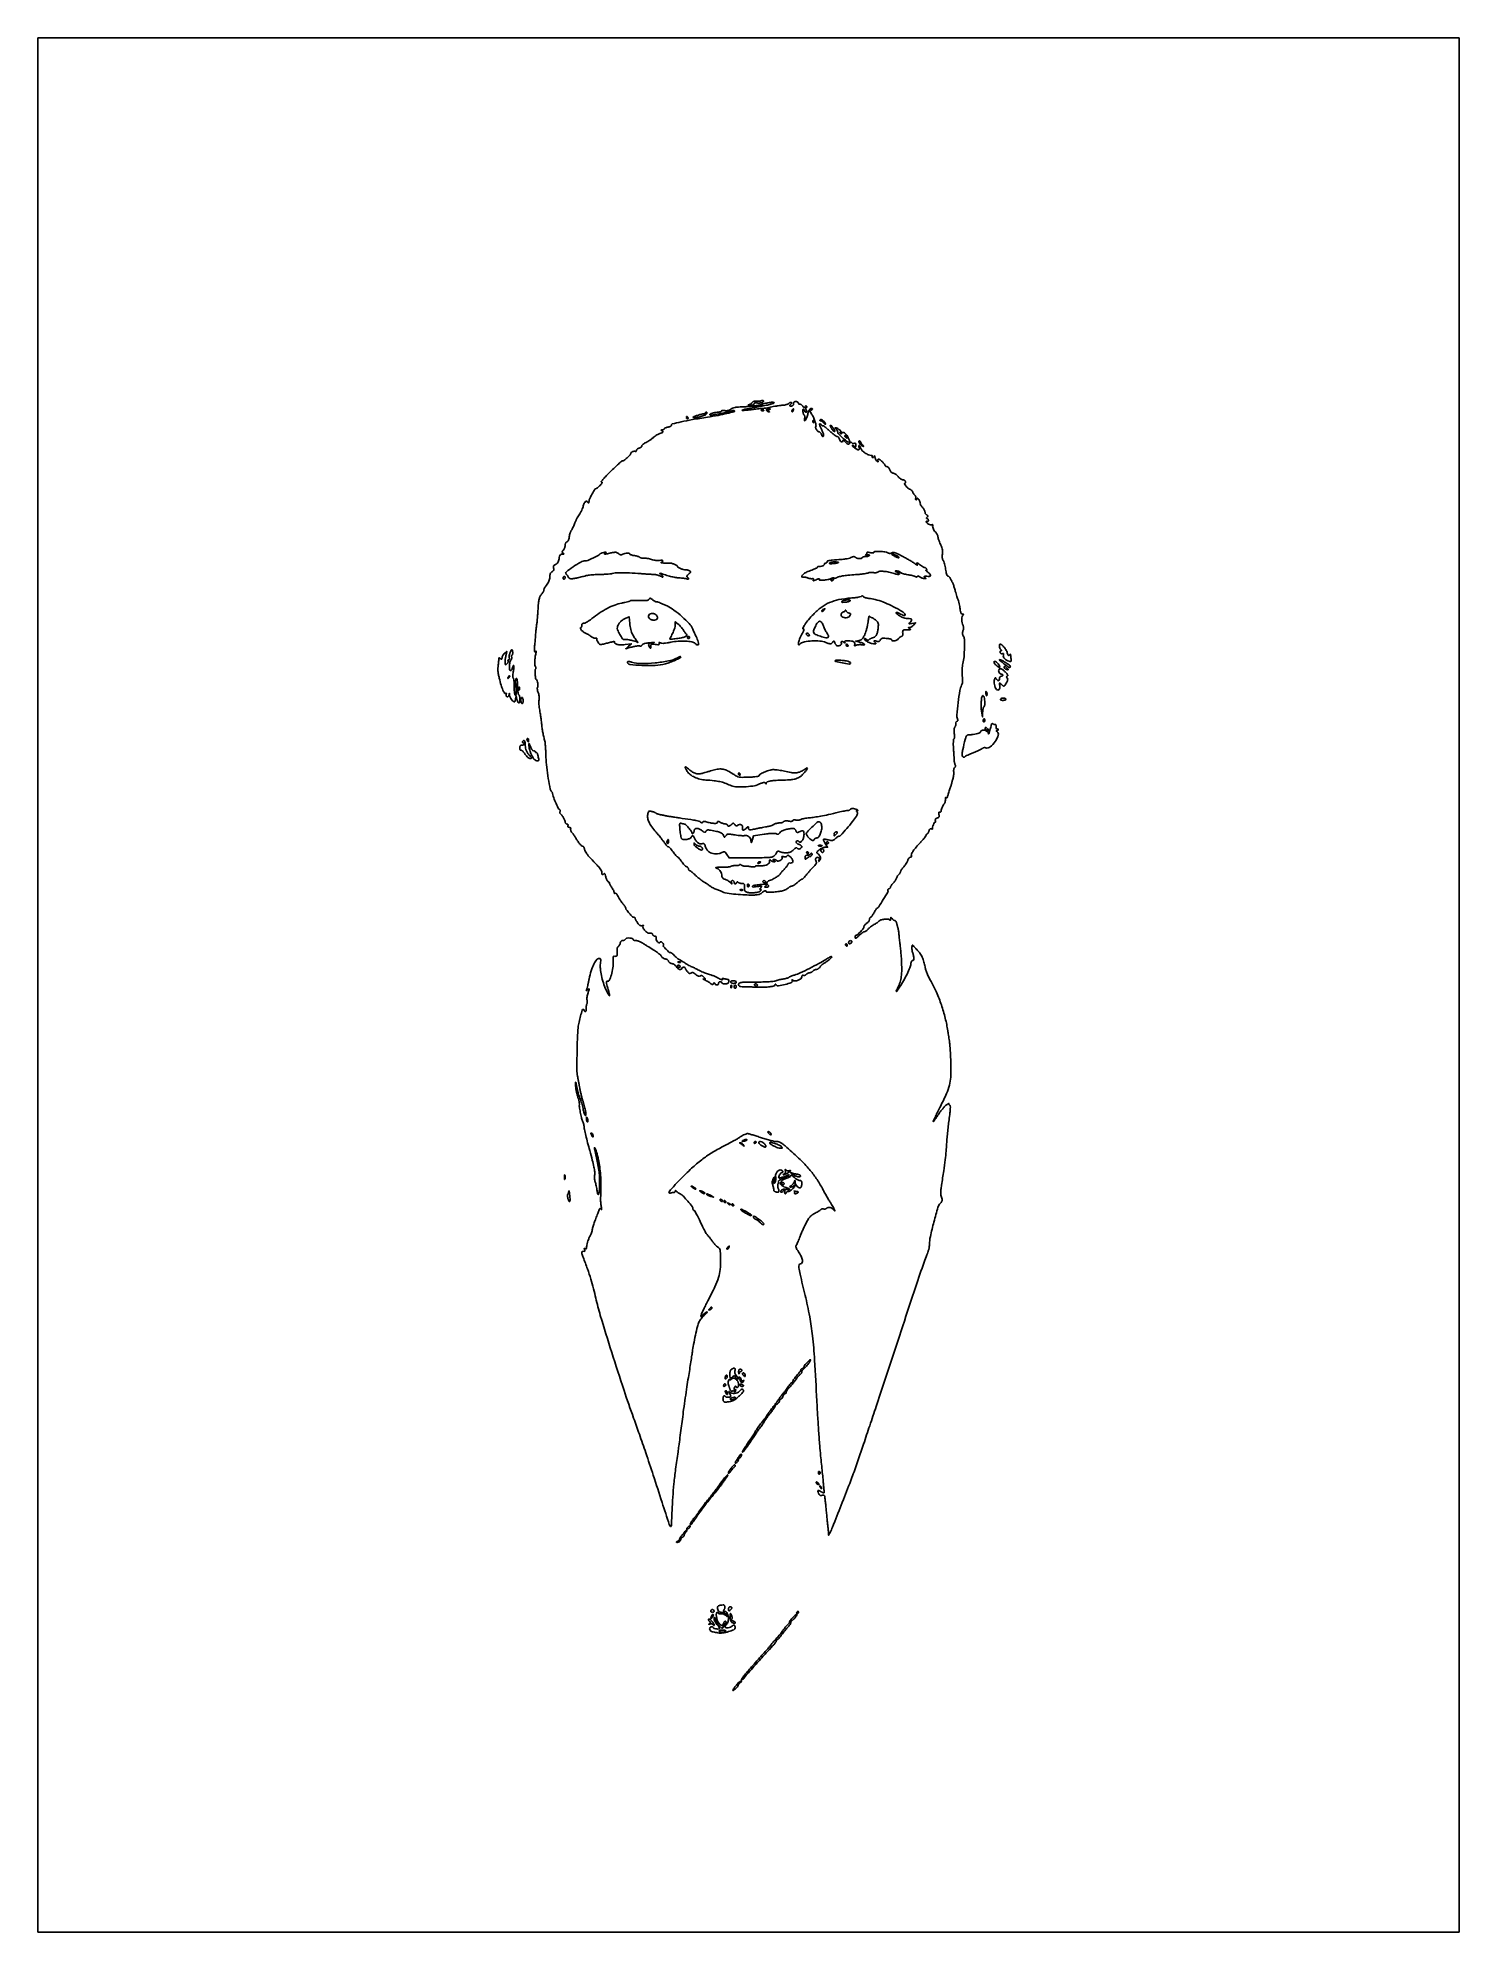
# Model space of a CAD drawing. Extents: x 0 to 1280, y 0 to 1706.
import ezdxf

# ---------------------------------------------------------------- set-up
doc = ezdxf.new("R2010")
doc.units = 0

msp = doc.modelspace()

# ---------------------------------------------------------------- linework, layer by layer
msp.add_lwpolyline([(0, 853), (0, 0), (640, 0), (1280, 0), (1280, 853), (1280, 1706), (640, 1706), (0, 1706)], close=True)
for points in [[(685, 1376.893011, 0.159517), (685.111504, 1376.552399, 0.096838), (685.426029, 1376.262322, 0.078535), (685.895672, 1376.066432, 0.059674), (686.45031, 1376, -0.100091), (687.080999, 1375.87247, -0.053839), (687.777563, 1375.485938, -0.050535), (688.429874, 1374.919373, -0.055578), (688.932014, 1374.25, 0.026754), (689.510626, 1373.378417, 0.184477), (689.936396, 1373.107675, 0.252915), (690.350344, 1373.232964, 0.049839), (690.856704, 1373.856763, -0.044878), (691.303268, 1374.418165, -0.164447), (691.700121, 1374.626371, -0.216112), (692.071504, 1374.524192, -0.08094), (692.434017, 1374.106763, -0.075666), (692.614234, 1373.683497, -0.152774), (692.595683, 1373.325112, -0.186949), (692.385724, 1373.087911, -0.11972), (692.023833, 1373, 0.15459), (691.603414, 1372.866832, 0.240845), (691.430081, 1372.5376, 0.103812), (691.546869, 1371.946194, 0.02239), (692, 1371, -0.075094), (692.505792, 1369.57689, -0.43252), (692.088571, 1368.998443, -0.241128), (691.130159, 1369.341501, -0.056667), (690.080099, 1370.75, 0.017248), (689.495916, 1371.677852, 0.454163), (689.236824, 1371.70956, 0.202732), (689.069971, 1371.35506, 0.007142), (689.030409, 1369.809017, 0.037212), (689.098577, 1368.729972, 0.041436), (689.326484, 1367.712253, 0.045586), (689.667398, 1366.892781, 0.133758), (690.081027, 1366.449923, -0.153269), (690.451976, 1366.021005, -0.063318), (690.668229, 1365.27574, -0.054518), (690.71155, 1364.355068, -0.046031), (690.561975, 1363.390906, 0.062419), (690.312668, 1361.344499, 0.71126), (690.822485, 1361.169381, 0.071096), (692.051461, 1363.299887, 0.019783), (693.346189, 1366.940252, -0.012112), (694.324989, 1369.832054, -0.052736), (695.120207, 1371.4535, -0.115623), (695.883511, 1372.207443, -0.232934), (696.705647, 1372.282712, -0.024804), (697.516656, 1371.924417, -0.305243), (697.674296, 1371.644355, -0.23308), (697.488027, 1371.332075, -0.016196), (696.586068, 1370.788228, 0.057988), (695.739585, 1370.176151, 0.228532), (695.507716, 1369.594871, 0.122982), (695.764117, 1368.806742, 0.013087), (696.837804, 1367.18722, -0.043653), (698.492975, 1364.325394, -0.029788), (699.879001, 1360.830384, -0.02538), (700.77476, 1357.558682, -0.194931), (700.513167, 1356.021305, 0.15797), (700.379498, 1355.475616, 0.051524), (700.526556, 1354.64911, 0.045369), (700.892239, 1353.705502, 0.037673), (701.442067, 1352.779248, 0.015694), (702.041314, 1351.978414, 0.038592), (702.542357, 1351.441582, 0.100508), (702.859994, 1351.250154, 0.518335), (703, 1351.348922, -0.365827), (703.136582, 1351.510615, -0.153161), (703.440625, 1351.469014, -0.06144), (703.923239, 1351.164643, -0.025006), (704.5, 1350.642857, -0.032161), (705.074034, 1349.989814, -0.032192), (705.559375, 1349.26875, -0.03396), (705.89773, 1348.586132, -0.098387), (706, 1348.071429, 0.098653), (706.081472, 1347.662524, 0.097853), (706.313545, 1347.314732, 0.098035), (706.660038, 1347.08181, 0.099425), (707.067388, 1347, 0.394596), (707.608032, 1347.50536, 0.074768), (707.487113, 1348.979991, 0.042405), (706.743241, 1351.256414, 0.017474), (705.373315, 1354.20034, -0.026926), (704.335932, 1356.544433, -0.091472), (704.037355, 1358.181805, -0.545142), (704.493808, 1358.47471, -0.12404), (705.38068, 1357.765544, 0.030395), (705.921377, 1357.136781, 0.050262), (706.456733, 1356.686453, 0.068653), (706.909817, 1356.460946, 0.284884), (707.19433, 1356.527664, -0.366657), (707.572134, 1356.558913, -0.0084), (709.129796, 1355.40606, -0.014734), (710.981647, 1353.898056, -0.008938), (713.085829, 1352.01212, 0.011021), (715.245913, 1350.092246, 0.0152), (717.273279, 1348.47231, 0.01177), (719.009184, 1347.232465, 0.150286), (719.765127, 1347, -0.154486), (720.325532, 1346.822617, -0.057121), (720.951425, 1346.265625, -0.049725), (721.541422, 1345.456589, -0.041876), (722, 1344.5, 0.060872), (722.836044, 1342.9132, 0.144339), (723.866148, 1342.084294, 0.322713), (724.65399, 1342.271618, 0.173312), (725.033269, 1343.25, -0.317892), (725.223614, 1343.504489, -0.201483), (725.608141, 1343.471875, -0.071905), (726.218898, 1343.030464, -0.026543), (726.943562, 1342.25, 0.038132), (728.415116, 1340.736951, 0.124898), (729.646552, 1340.104338, 0.223986), (730.603487, 1340.312951, 0.141944), (731.291667, 1341.25, -0.063019), (731.583979, 1341.815176, -0.24315), (731.921706, 1341.995561, -0.165538), (732.36408, 1341.851619, -0.028271), (733.051206, 1341.273794, 0.064755), (733.655571, 1340.836463, 0.089404), (734.290157, 1340.627055, 0.101219), (734.897434, 1340.664355, 0.107733), (735.426206, 1340.938118, -0.148115), (735.894976, 1341.135361, -0.263105), (736.268016, 1340.973066, -0.118495), (736.525024, 1340.381737, -0.028594), (736.650468, 1339.313856, -0.018373), (736.677597, 1338.13558, -0.145452), (736.516754, 1337.620364, -0.377914), (736.201398, 1337.537596, -0.080026), (735.700468, 1337.899532, 0.037792), (735.210374, 1338.320653, 0.034673), (734.648648, 1338.676737, 0.036488), (734.10138, 1338.922919, 0.087668), (733.665141, 1339, 0.502181), (733.534915, 1338.825097, 0.096883), (733.751783, 1338.4125, 0.040059), (734.359901, 1337.76904, 0.016761), (735.272871, 1337, 0.020994), (736.334999, 1336.234442, 0.023194), (737.423688, 1335.5875, 0.023401), (738.396197, 1335.126095, 0.099376), (739.024361, 1335, 0.168044), (739.466315, 1335.152852, 0.144612), (739.752276, 1335.55544, 0.097976), (739.83888, 1336.192826, 0.048913), (739.710251, 1337, -0.027445), (739.362741, 1338.706419, -0.618423), (739.682102, 1338.929204, -0.166855), (740.288661, 1338.26695, -0.016841), (741.087688, 1336.25, 0.115928), (742.407974, 1334.209692, 0.046115), (745.030772, 1332.116914, 0.046096), (748.039927, 1330.515045, 0.09959), (750.600118, 1330, -0.068306), (751.135716, 1329.926488, -0.142259), (751.490599, 1329.70625, -0.190506), (751.612069, 1329.379828, -0.134127), (751.5, 1329, 0.074422), (751.336022, 1328.617505, 0.151112), (751.350121, 1328.29375, 0.187673), (751.535826, 1328.079653, 0.121914), (751.85765, 1328, 0.111184), (752.268252, 1328.092448, 0.064692), (752.69489, 1328.367188, 0.05974), (753.072143, 1328.772034, 0.061896), (753.337719, 1329.25, -0.114367), (753.534643, 1329.530993, -0.457386), (753.717133, 1329.507843, -0.115934), (753.860081, 1329.123199, -0.021977), (753.921053, 1328.372445, 0.064995), (754.075223, 1327.457295, 0.042954), (754.473822, 1326.466703, 0.04281), (755.038425, 1325.55399, 0.062516), (755.691958, 1324.872445, 0.016162), (756.330162, 1324.388099, 0.106538), (756.696565, 1324.2312, 0.532304), (756.806256, 1324.341023, 0.086902), (756.675647, 1324.680902, -0.079952), (756.477272, 1325.176581, -0.090229), (756.456196, 1325.688436, -0.099281), (756.613031, 1326.136449, -0.121232), (756.923174, 1326.452519, -0.314561), (757.963929, 1326.39423, -0.02182), (760.315929, 1324.37628, -0.024799), (762.483925, 1322.133617, -0.181681), (763, 1320.760218, 0.197811), (763.11958, 1320.469787, 0.085929), (763.466141, 1320.223314, 0.065875), (763.979477, 1320.055929, 0.045943), (764.586864, 1320, -0.151573), (765.276455, 1319.786037, -0.05825), (766.040222, 1319.11875, -0.050738), (766.755525, 1318.147841, -0.043188), (767.306102, 1317, 0.04247), (767.897704, 1315.762082, 0.062824), (768.630934, 1314.809844, 0.076341), (769.446309, 1314.206881, 0.121684), (770.283798, 1314, -0.113903), (771.165643, 1313.79647, -0.037014), (772.32858, 1313.11875, -0.034685), (773.551332, 1312.148056, -0.032752), (774.653454, 1311, 0.032054), (775.752522, 1309.851922, 0.034275), (776.966224, 1308.88125, 0.036541), (778.116469, 1308.202623, 0.115503), (778.981905, 1308, -0.076071), (779.714613, 1307.887876, -0.064771), (780.425147, 1307.559375, -0.066817), (781.00689, 1307.073486, -0.09405), (781.361626, 1306.5, -0.057424), (781.509299, 1305.925707, -0.102238), (781.476844, 1305.440625, -0.148362), (781.274994, 1305.122323, -0.179664), (780.945562, 1305, 0.539919), (780.523579, 1304.356837, 0.062182), (781.588841, 1302.554008, 0.043653), (783.401605, 1300.589095, 0.121245), (785.041523, 1299.699393, -0.069015), (785.838701, 1299.368358, -0.048909), (786.622927, 1298.797598, -0.049085), (787.27794, 1298.088573, -0.071502), (787.688999, 1297.344939, 0.032069), (788.055405, 1296.538195, 0.019681), (788.583251, 1295.636888, 0.019702), (789.178472, 1294.782628, 0.032962), (789.751556, 1294.121061, -0.063101), (790.233745, 1293.491649, -0.058095), (790.559954, 1292.744436, -0.06199), (790.689508, 1291.997535, -0.103955), (790.588895, 1291.371061, 0.061874), (790.45892, 1290.846342, 0.108272), (790.50185, 1290.402749, 0.150888), (790.706308, 1290.111271, 0.166406), (791.031385, 1290, 0.126731), (791.403949, 1290.095972, 0.097208), (791.72723, 1290.367188, 0.086638), (791.951828, 1290.772413, 0.075453), (792.040038, 1291.25, -0.397054), (792.212952, 1291.422035, -0.206754), (792.520167, 1291.29903, -0.053407), (793.022784, 1290.671711, -0.018037), (793.618296, 1289.661592, -0.018622), (794.173275, 1288.539709, -0.027765), (794.56563, 1287.517932, -0.02652), (794.784458, 1286.688964, -0.252803), (794.683207, 1286.349873, 0.318541), (794.62792, 1286.025146, 0.028258), (795.052477, 1285.256458, 0.028726), (795.72111, 1284.317011, 0.017856), (796.604948, 1283.292259, -0.032539), (797.521521, 1282.164253, -0.031357), (798.296453, 1280.913269, -0.032931), (798.835613, 1279.725369, -0.090303), (799, 1278.822592, 0.074156), (799.114012, 1278.058092, 0.064352), (799.448122, 1277.319095, 0.066861), (799.942252, 1276.716305, 0.096348), (800.525523, 1276.351832, -0.053479), (801.22137, 1275.995505, -0.20302), (801.487412, 1275.598235, -0.180973), (801.402256, 1275.097904, -0.041542), (800.903079, 1274.383217, 0.023042), (800.398299, 1273.71457, 0.146566), (800.270126, 1273.313766, 0.31693), (800.426861, 1273.082381, 0.090643), (800.877555, 1273, -0.137718), (801.305587, 1272.879825, -0.100174), (801.670282, 1272.542039, -0.086029), (801.915813, 1272.036807, -0.070298), (802, 1271.440983, -0.066118), (801.926733, 1270.889346, -0.138808), (801.70625, 1270.521475, -0.191142), (801.379648, 1270.392057, -0.139169), (801, 1270.5, 0.060097), (800.616858, 1270.677354, 0.128524), (800.29375, 1270.696061, 0.191435), (800.082544, 1270.558857, 0.15533), (800, 1270.299564, 0.224593), (800.479588, 1269.285739, 0.048977), (802.130059, 1268.182537, 0.04901), (803.97012, 1267.418857, 0.215503), (805.107559, 1267.566475, -0.101841), (805.481117, 1267.703085, -0.222765), (805.766339, 1267.617733, -0.183146), (805.920401, 1267.321363, -0.070598), (805.909162, 1266.850352, 0.097183), (805.953626, 1265.314309, 0.048007), (806.567583, 1263.453137, 0.048108), (807.517104, 1261.75848, 0.105147), (808.596442, 1260.744043, -0.111223), (809.12339, 1260.236722, -0.032896), (809.680416, 1259.257211, -0.031236), (810.178593, 1258.041287, -0.029112), (810.535088, 1256.744043, 0.022111), (810.938697, 1255.190611, 0.009504), (811.60731, 1253.155428, 0.009382), (812.402535, 1251.011507, 0.012235), (813.21433, 1249.082946, -0.025686), (814.071678, 1246.882485, -0.036853), (814.582095, 1244.853878, -0.040362), (814.760275, 1242.925543, -0.042531), (814.620441, 1241.027832, 0.032298), (814.462469, 1239.352055, 0.042753), (814.548267, 1237.822549, 0.048094), (814.870107, 1236.493619, 0.069435), (815.419457, 1235.418454, -0.068915), (815.999671, 1234.28578, -0.017819), (816.6076, 1232.321587, -0.017785), (817.146211, 1230.010349, -0.017274), (817.525255, 1227.644161, 0.017694), (817.922538, 1225.177378, 0.033678), (818.443615, 1223.23732, 0.041224), (819.044921, 1221.861847, 0.179352), (819.701749, 1221.284208, -0.081522), (820.32423, 1220.920245, -0.038186), (820.997388, 1220.269968, -0.03652), (821.614703, 1219.463541, -0.042374), (822.074216, 1218.613615, 0.007665), (822.491478, 1217.694768, 0.005494), (822.984787, 1216.68025, 0.005549), (823.476012, 1215.724301, 0.011875), (823.8807, 1215, -0.040586), (824.286145, 1214.165237, -0.010626), (824.796671, 1212.765625, -0.010724), (825.311708, 1211.141402, -0.010792), (825.755463, 1209.5, 0.008853), (826.24912, 1207.645498, 0.004627), (826.92601, 1205.353125, 0.0046), (827.663878, 1203.014062, 0.007023), (828.351091, 1201, -0.017363), (829.008908, 1198.933231, -0.010265), (829.656696, 1196.426563, -0.010264), (830.201199, 1193.894715, -0.01732), (830.539989, 1191.75, 0.017239), (830.904434, 1189.440464, 0.063533), (831.365405, 1188.039499, 0.11734), (831.984362, 1187.271562, 0.163876), (832.811273, 1186.984687, -0.018565), (833.61145, 1186.947698, -0.26269), (833.840041, 1186.792286, -0.353902), (833.788187, 1186.560793, -0.026178), (833.220932, 1186.157705, 0.213498), (832.395553, 1184.910624, 0.041692), (832.173251, 1182.16, 0.043167), (832.444085, 1179.124027, 0.071044), (833.246451, 1176.679122, -0.074059), (833.547836, 1175.741828, -0.045512), (833.631763, 1174.582987, -0.041747), (833.501328, 1173.310005, -0.037487), (833.15964, 1172.028099, 0.034361), (832.771497, 1170.607607, 0.064588), (832.689563, 1169.422789, 0.074079), (832.911899, 1168.3685, 0.061375), (833.440506, 1167.348977, -0.141569), (834.407466, 1164.427697, -0.013071), (834.501748, 1156.728194, -0.018016), (834.100055, 1148.688958, -0.037521), (833.095178, 1142.5, 0.028406), (832.65385, 1140.063262, 0.017716), (832.401768, 1137.171297, 0.017287), (832.350594, 1134.151972, 0.02082), (832.518657, 1131.319145, -0.015836), (832.71072, 1128.548998, -0.025426), (832.679256, 1126.18141, -0.029977), (832.441453, 1124.274503, -0.077), (831.982293, 1122.966913, 0.081875), (830.371707, 1118.234131, 0.009902), (828.778687, 1107.311284, 0.007326), (827.537815, 1096.113855, 0.143161), (828.182958, 1092.735163, -0.047927), (828.519022, 1091.887086, -0.131718), (828.531514, 1091.248923, -0.160257), (828.229362, 1090.767162, -0.081784), (827.606266, 1090.402405, 0.095581), (827.083192, 1090.076652, 0.097065), (826.72222, 1089.581254, 0.098716), (826.578796, 1088.993595, 0.102606), (826.675018, 1088.404506, -0.094326), (826.793549, 1087.746826, -0.055988), (826.696581, 1086.953607, -0.053308), (826.413615, 1086.153717, -0.061626), (825.977862, 1085.473326, 0.098947), (825.477203, 1084.546929, 0.047902), (825.205144, 1083.221769, 0.03857), (825.155375, 1081.544099, 0.022196), (825.340893, 1079.529569, -0.020882), (825.506087, 1077.785935, -0.029301), (825.496889, 1076.222642, -0.029157), (825.344895, 1074.990787, -0.212139), (825.016864, 1074.510423, 0.232231), (824.666047, 1073.951915, 0.013053), (824.501219, 1071.85308, 0.017722), (824.457221, 1069.238573, 0.011493), (824.582989, 1066.216914, -0.000198), (824.789387, 1063.005758, -0.000188), (824.996844, 1059.738719, -0.000186), (825.17814, 1056.849469, -0.000665), (825.291031, 1055, 0.021308), (825.433178, 1053.61457, 0.026565), (825.68761, 1052.346187, 0.0265), (826.006027, 1051.33149, 0.146716), (826.347641, 1050.880637, -0.19272), (826.559676, 1050.541682, -0.11472), (826.535439, 1050.059422, -0.082768), (826.269653, 1049.500402, -0.052664), (825.796648, 1048.954754, 0.094262), (825.280976, 1048.249673, 0.050755), (824.918495, 1047.231689, 0.04733), (824.746569, 1046.06304, 0.049342), (824.801441, 1044.89951, -0.04771), (824.868182, 1043.575891, -0.021246), (824.715504, 1041.834515, -0.020801), (824.396215, 1039.991439, -0.026417), (823.942374, 1038.325393, 0.005573), (823.47626, 1036.858303, 0.009556), (823.124761, 1035.623709, 0.003829), (822.860474, 1034.591255, 0.487298), (822.931874, 1034.5, -0.502087), (822.999374, 1034.40937, -0.003373), (822.667248, 1033.325, -0.008895), (822.236948, 1032.03408, -0.005176), (821.67716, 1030.5, 0.008397), (821.052373, 1028.752925, 0.006288), (820.420955, 1026.80907, 0.00636), (819.872614, 1024.963328, 0.014441), (819.516519, 1023.552155, -0.021519), (819.187655, 1022.322515, -0.097295), (818.834314, 1021.673173, -0.29825), (818.468356, 1021.560461, -0.18618), (818.097959, 1021.8415, 0.236791), (817.801556, 1022.024126, 0.329608), (817.545556, 1021.867313, 0.077316), (817.378995, 1021.15622, 0.018942), (817.333333, 1019.951367, -0.030451), (817.257398, 1018.705663, -0.036041), (817.030217, 1017.548227, -0.03894), (816.699511, 1016.624243, -0.145725), (816.301448, 1016.162023, 0.127481), (815.524593, 1015.32272, 0.023903), (814.614851, 1013.417011, 0.026633), (813.854085, 1011.295658, 0.049228), (813.503702, 1009.5, -0.128001), (813.372333, 1009.138933, -0.114115), (813.07694, 1008.869223, -0.100619), (812.658937, 1008.734324, -0.079743), (812.183754, 1008.75693, 0.167654), (811.699127, 1008.695773, 0.211335), (811.412016, 1008.352473, 0.103124), (811.360824, 1007.666069, 0.028714), (811.563953, 1006.601215, -0.043779), (811.761497, 1005.364557, -0.135679), (811.596081, 1004.543526, -0.146078), (811.042943, 1003.959952, -0.053734), (809.993323, 1003.497881, 0.055011), (809.034999, 1003.073086, 0.117982), (808.453581, 1002.518223, 0.131481), (808.222704, 1001.803439, 0.076836), (808.31532, 1000.902216, -0.031243), (808.452181, 1000.203076, -0.085634), (808.432127, 999.702077, -0.221419), (808.267059, 999.483431, -0.266529), (808.013415, 999.491709, 0.435388), (807.380271, 999.318049, 0.028864), (806.512772, 997.396744, 0.032577), (805.843132, 995.241673, 0.11195), (805.823966, 993.785988, -0.258138), (805.756497, 993.564304, -0.16338), (805.506544, 993.444729, -0.084173), (805.074221, 993.464472, -0.038224), (804.529876, 993.626909, 0.137621), (803.863089, 993.689022, 0.148614), (803.283904, 993.390645, 0.099289), (802.8052, 992.694052, 0.039584), (802.433464, 991.590921, -0.030425), (802.119225, 990.598796, -0.042337), (801.712298, 989.761083, -0.049063), (801.278656, 989.172363, -0.212591), (800.891592, 989, 0.120822), (800.551537, 988.916611, 0.100723), (800.261905, 988.68157, 0.091687), (800.067366, 988.330029, 0.08082), (800, 987.915982, -0.159962), (799.785344, 987.262191, -0.009251), (798.488182, 985.566347, -0.013309), (796.825082, 983.584181, -0.009341), (794.853387, 981.439463, 0.013328), (790.983531, 977.162057, 0.030526), (788.361767, 973.69699, 0.038969), (786.844343, 970.976522, 0.190415), (786.750023, 969.24993, -0.124398), (786.785404, 968.774135, -0.143334), (786.58477, 968.367167, -0.124873), (786.168294, 968.094557, -0.082969), (785.602385, 968, 0.149817), (784.949017, 967.799733, 0.071898), (784.294084, 967.203647, 0.060917), (783.731597, 966.320597, 0.049937), (783.352232, 965.26727, -0.052469), (782.890854, 964.00624, -0.023262), (782.036948, 962.450956, -0.022718), (780.971034, 960.87283, -0.028421), (779.837808, 959.51727, 0.017857), (778.754499, 958.275664, 0.021952), (777.838783, 957.040118, 0.021061), (777.17115, 955.955556, 0.127117), (777.004627, 955.321429, -0.1002), (776.88695, 954.751626, -0.033139), (776.498461, 953.986164, -0.031462), (775.943523, 953.172926, -0.030933), (775.288007, 952.430864, 0.032354), (774.616742, 951.666614, 0.02813), (774.015061, 950.786731, 0.029152), (773.561337, 949.92627, 0.070425), (773.358652, 949.237892, -0.088575), (773.109959, 948.493469, -0.022722), (772.450013, 947.403768, -0.022415), (771.570587, 946.209696, -0.021093), (770.570645, 945.073738, 0.018638), (769.586444, 943.966663, 0.022796), (768.755127, 942.859059, 0.022105), (768.151426, 941.88333, 0.128161), (768, 941.30227, -0.122912), (767.885015, 940.841583, -0.064547), (767.540757, 940.357435, -0.05818), (767.034492, 939.924446, -0.056286), (766.436618, 939.614052, 0.06715), (765.883934, 939.311756, 0.097765), (765.509939, 938.903217, 0.123094), (765.370913, 938.456025, 0.153702), (765.477355, 938.03664, -0.278528), (765.490648, 936.744504, -0.004156), (761.431542, 929.992977, -0.006017), (757.34752, 923.502769, -0.149731), (755.750184, 922.157755, 0.134332), (755.336013, 921.829852, 0.012993), (754.596985, 920.768141, 0.015766), (753.77513, 919.42938, 0.011825), (752.95294, 917.907755, -0.018558), (752.117923, 916.410927, -0.026118), (751.257189, 915.147903, -0.024614), (750.471395, 914.214285, -0.208428), (749.979676, 914, 0.185057), (749.605674, 913.856668, 0.09013), (749.28778, 913.446284, 0.069982), (749.072311, 912.836323, 0.049999), (749, 912.11501, -0.105511), (748.82066, 911.274608, -0.049205), (748.265625, 910.302555, -0.045714), (747.456392, 909.358231, -0.047756), (746.5, 908.591957, 0.031338), (745.542002, 907.874665, 0.036221), (744.729683, 907.074659, 0.039125), (744.156906, 906.309225, 0.138676), (743.984027, 905.726947, -0.159886), (743.437321, 904.131397, -0.019816), (741.077351, 901.253411, -0.018463), (738.500562, 898.560524, -0.195044), (737.118312, 898, 0.167441), (736.69168, 897.853008, 0.095036), (736.328504, 897.43699, 0.07584), (736.082975, 896.816492, 0.05641), (736, 896.083371, 0.125007), (736.194037, 895.319397, 0.386818), (736.65456, 895.158994, 0.084347), (737.563183, 895.743079, 0.007786), (739.518192, 897.583371, -0.018429), (740.968491, 898.891494, -0.022697), (742.416875, 899.996365, -0.021912), (743.6917, 900.799991, -0.130392), (744.445611, 901, 0.113531), (745.113838, 901.15371, 0.038313), (745.981971, 901.660938, 0.035789), (746.887989, 902.388986, 0.034091), (747.696856, 903.25, -0.038281), (748.648816, 904.246488, -0.017868), (750.020195, 905.392211, -0.017584), (751.551929, 906.497545, -0.023505), (753.019436, 907.383059, 0.01315), (754.425258, 908.192133, 0.01358), (755.771334, 909.065753, 0.013404), (756.894308, 909.883919, 0.055056), (757.5, 910.467085, -0.145557), (759.161371, 911.573151, -0.041459), (762.222122, 912.242883, -0.04037), (765.294939, 912.402353, -0.191426), (766.882017, 911.717983, 0.050355), (767.419695, 911.278922, 0.31223), (767.757112, 911.286053, 0.208133), (767.968275, 911.643183, 0.026823), (768.031803, 912.55, -0.010179), (768.076164, 913.759371, -0.355929), (768.254742, 913.954587, -0.265789), (768.536877, 913.843994, -0.007087), (769.392046, 912.75, 0.036951), (769.98313, 912.080368, 0.038354), (770.659463, 911.514063, 0.041334), (771.318325, 911.121095, 0.114287), (771.841191, 911, -0.195938), (772.313957, 910.807338, -0.059336), (772.809695, 910.192188, -0.049425), (773.251496, 909.302734, -0.03665), (773.564471, 908.25, 0.004993), (773.831466, 907.087165, 0.004268), (774.135474, 905.867188, 0.004302), (774.430879, 904.762762, 0.012212), (774.662141, 904, -0.036318), (774.882036, 903.12497, -0.006597), (775.149496, 901.471875, -0.007073), (775.410198, 899.524248, -0.006361), (775.625981, 897.5, 0.002403), (775.8435, 895.293883, 0.00165), (776.110486, 892.79375, 0.001663), (776.383491, 890.388298, 0.003382), (776.617124, 888.5, -0.006326), (776.843305, 886.579177, -0.002869), (777.093132, 884.059375, -0.00284), (777.32633, 881.398156, -0.003889), (777.503992, 879, -0.009344), (777.988634, 868.800774, -0.029555), (777.781537, 861.96773, -0.042599), (776.857684, 856.728445, -0.047634), (775.077121, 851.923486, 0.001854), (773.063294, 847.715575, 0.325624), (773.150389, 847.255106, 0.458902), (773.52528, 847.295069, 0.002066), (776.05997, 851, 0.019893), (779.548386, 856.612764, 0.016387), (782.826394, 862.855217, 0.014865), (785.397486, 868.596584, 0.078979), (786.19175, 871.933419, -0.038741), (786.375334, 873.120045, -0.057435), (786.731523, 874.109072, -0.074236), (787.19768, 874.777997, -0.206349), (787.712708, 875, 0.272618), (788.579847, 875.510756, 0.119383), (788.947017, 876.844944, 0.064895), (788.734908, 878.98709, 0.026788), (787.922724, 881.791829, -0.027718), (787.534203, 883.142911, -0.021535), (787.258036, 884.647557, -0.021988), (787.12259, 886.076729, -0.048128), (787.172724, 887.173922, -0.011535), (787.40984, 888.598702, -0.287973), (787.668566, 888.87712, -0.280489), (788.037443, 888.768786, -0.011092), (789, 887.6625, 0.011084), (789.706295, 886.850715, 0.00624), (790.597292, 885.895571, 0.006224), (791.521114, 884.953453, 0.010126), (792.331208, 884.17963, -0.06708), (794.449083, 881.637399, -0.034352), (796.413173, 877.97235, -0.032333), (798.01206, 873.706827, -0.033174), (799.031415, 869.306976, 0.0351), (799.697511, 866.481388, 0.021132), (800.859136, 863.238218, 0.019295), (802.439731, 859.743807, 0.01597), (804.381519, 856.149381, -0.029249), (809.311808, 846.413575, -0.020798), (813.721374, 835.000317, -0.020564), (817.229866, 823.068134, -0.0258), (819.444067, 811.754439, 0.003122), (819.690667, 810.099529, 0.001056), (820.069772, 807.693491, 0.001051), (820.500017, 805.035776, 0.001207), (820.922277, 802.5, -0.021358), (821.331484, 799.235795, -0.005289), (821.716368, 793.85625, -0.0054), (822.02558, 787.682812, -0.00539), (822.201629, 781.5, -0.014087), (822.080286, 769.926499, -0.052411), (821.040202, 762.722293, -0.045485), (818.458719, 755.401598, -0.008822), (812.385242, 742.75, 0.002307), (809.959087, 737.860426, 0.003921), (807.980702, 733.745313, 0.000692), (806.288572, 730.140833, 0.549008), (806.378175, 730, 0.23855), (806.617352, 730.120997, 0.001936), (807.901955, 731.882007, 0.006369), (809.359055, 733.950806, 0.003988), (811.013858, 736.406834, -0.014721), (812.859482, 739.023104, -0.013772), (814.895842, 741.586323, -0.013893), (816.828488, 743.760394, -0.044954), (818.271092, 745.042306, -0.011257), (819.389111, 745.830597, -0.032353), (820.209372, 746.307826, -0.137618), (820.559143, 746.374634, -0.559222), (820.636513, 746.220882, 0.105778), (820.482519, 745.789399, 0.125601), (820.533256, 745.360916, 0.122817), (820.785091, 745.002251, 0.098434), (821.196325, 744.767892, -0.305302), (821.740715, 744.061243, -0.027148), (821.763196, 741.697353, -0.019247), (821.446572, 737.903371, -0.004255), (820.598874, 731.432481, 0.005525), (819.883094, 725.85869, 0.004339), (819.22646, 719.802041, 0.004387), (818.714133, 714.159057, 0.010759), (818.463247, 710, -0.013459), (818.032778, 703.452264, -0.007752), (817.180357, 695.595286, -0.005964), (815.832957, 685.712407, -0.002649), (813.831764, 672.711463, 0.009856), (813.275474, 668.715228, 0.028068), (813.100087, 665.911862, 0.03964), (813.25874, 663.738781, 0.052249), (813.762481, 661.818303, -0.027619), (814.329804, 660.020658, -0.107976), (814.370729, 658.863608, -0.114327), (813.924933, 657.830662, -0.032807), (812.794209, 656.490084, 0.121394), (810.664326, 652.81012, 0.006314), (806.983354, 639.532249, 0.00945), (803.795177, 626.442193, 0.054583), (803.007794, 619.37443, -0.04193), (802.839324, 617.413437, -0.018849), (802.307163, 614.882008, -0.018506), (801.540328, 612.234263, -0.023967), (800.633611, 609.87443, 0.021895), (798.148011, 603.484544, 0.001022), (790.735193, 581.495698, 0.000934), (778.896695, 545.919895, 0.000136), (754.969547, 473.5, -0.000693), (749.206005, 456.120639, -0.000784), (743.625915, 439.459375, -0.000714), (738.839776, 425.309633, -0.004323), (736.284961, 418, -0.00557), (731.147667, 404.185409, -0.002001), (723.535069, 384.626325, -0.000907), (715.641921, 364.690204, -0.029911), (713.449374, 360.016008), (712.080075, 357.5), (711.972549, 360, 0.00722), (711.905184, 361.171819, 0.003645), (711.788182, 362.646875, 0.003619), (711.645147, 364.169182, 0.005375), (711.495911, 365.5, -0.004676), (711.290002, 367.313323, -0.000625), (710.896389, 371.141183, -0.000723), (710.442005, 375.680204, -0.000607), (709.973309, 380.491262, 0.002676), (709.501502, 385.135062, 0.004095), (709.037953, 389.155393, 0.001494), (708.600824, 392.607038, 0.106554), (708.408913, 393.147382, 0.189275), (708.114864, 393.367733, 0.052235), (707.534429, 393.464145, 0.044958), (706.800572, 393.442393, 0.034086), (706.008961, 393.292092, -0.075169), (705.036516, 393.188899, -0.131948), (704.270473, 393.431511, -0.113461), (703.653325, 394.060691, -0.047151), (703.126517, 395.135973, -0.0221), (702.465636, 397.149586, -0.331751), (702.715579, 397.798391, -0.274686), (703.479196, 397.818465, -0.017545), (705.468792, 396.612405, 0.022292), (706.977585, 395.717269, 0.176611), (707.76847, 395.604791, 0.32496), (708.161085, 396.039941, 0.061063), (708.142531, 397.17767, -0.010101), (708.085523, 397.658222, -0.000358), (707.904697, 399.513459, -0.000663), (707.695497, 401.706184, -0.000464), (707.465321, 404.17767, 0.001627), (707.125435, 407.737472, 0.000326), (706.495131, 414.07719, 0.000345), (705.751755, 421.453639, 0.000322), (704.981089, 429, -0.006049), (704.145381, 438.227861, -0.002273), (703.190019, 451.171875, -0.002251), (702.27728, 465.275589, -0.002735), (701.553783, 478.5, 0.002892), (699.533286, 515.219667, 0.012493), (697.662105, 536.990443, 0.018395), (695.092999, 554.280525, 0.012969), (690.991879, 573.5, -0.001125), (686.46275, 592.507685, -0.022131), (685.343252, 598.410991, -0.109965), (685.54043, 601.004174, -0.33024), (686.883732, 602, 0.311861), (688.267403, 602.956004, 0.132665), (688.498658, 605.313114, 0.072171), (687.379889, 608.804663, 0.039973), (685.09702, 612.664695, -0.015017), (683.630294, 614.884216, -0.050098), (682.865582, 616.452024, -0.086857), (682.656169, 617.600124, -0.176773), (682.960207, 618.452052, 0.061646), (683.478339, 619.261143, 0.009449), (684.272536, 621.004078, 0.010438), (685.132134, 623.10853, 0.008886), (685.9527, 625.36252, -0.014891), (686.958467, 628.025319, -0.006913), (688.413935, 631.422736, -0.006841), (690.041826, 634.951224, -0.009472), (691.604161, 638.066263, -0.014087), (693.78325, 641.943748, -0.047499), (695.506622, 644.282266, -0.059891), (697.414281, 645.959241, -0.03313), (700.085988, 647.543574, 0.010298), (701.957675, 648.540993, 0.013237), (703.633618, 649.538072, 0.011078), (704.982679, 650.432219, 0.102798), (705.461256, 650.93731, -0.125739), (705.803266, 651.267, -0.081156), (706.321938, 651.459236, -0.072614), (706.933652, 651.488625, -0.067462), (707.54476, 651.34445, 0.079506), (708.205372, 651.205214, 0.056098), (708.963957, 651.25309, 0.055618), (709.700643, 651.469904, 0.073978), (710.296773, 651.831337, -0.123358), (711.78097, 652.543255, -0.103299), (713.532073, 652.536083, -0.095186), (715.25217, 651.809319, -0.087689), (716.638334, 650.47993, 0.084196), (717.581491, 649.562764, 0.748927), (717.848392, 649.779568, 0.031292), (716.503708, 652.496431, 0.009787), (714.159464, 656.391937, -0.00635), (712.417724, 659.24172, -0.003424), (710.340765, 662.794217, -0.003409), (708.273669, 666.443401, -0.005356), (706.55273, 669.609651, 0.026198), (701.015809, 678.856456, 0.029966), (694.764916, 687.047956, 0.024103), (686.508253, 695.736073, 0.009864), (674.516755, 706.75, 0.012871), (671.43417, 709.333081, 0.038012), (669.148332, 710.882632, 0.055479), (667.220672, 711.717941, 0.074653), (665.342062, 712, -0.052543), (663.489384, 712.195229, -0.008781), (660.000852, 713.002994, -0.009538), (655.918592, 714.107232, -0.008328), (651.69129, 715.414449, 0.002391), (647.561189, 716.745538, 0.003132), (643.774289, 717.920009, 0.002305), (640.591635, 718.869271, 0.029366), (639.376897, 719.149258, 0.121815), (638.345121, 719.072128, 0.024251), (636.604962, 718.40609, 0.024345), (634.606771, 717.409314, 0.020572), (632.595979, 716.169456, -0.016502), (630.006539, 714.543576, -0.005079), (625.99872, 712.262063, -0.005076), (621.459911, 709.798954, -0.005548), (617.003913, 707.501962, 0.022224), (606.902804, 701.861056, 0.025596), (597.8252, 695.584878, 0.023221), (588.748987, 687.900605, 0.013674), (578.605511, 677.93967, 0.003829), (571.422285, 670.374004, 0.032402), (568.446588, 666.746705, 0.380134), (568.553441, 665.725708, 0.295934), (569.706872, 665.534181, -0.030355), (570.485115, 665.81844, -0.025323), (571.340456, 666.026737, -0.026071), (572.144577, 666.136866, -0.061038), (572.75, 666.113883, 0.104073), (573.227904, 666.136615, 0.114802), (573.637311, 666.351598, 0.113268), (573.913569, 666.728048, 0.099243), (574.015313, 667.206163, -0.045429), (574.064992, 667.688526, -0.256399), (574.224985, 667.880255, -0.282967), (574.458022, 667.838304, -0.051931), (574.765313, 667.5, 0.065666), (575.234622, 667.010919, 0.014472), (576.165436, 666.309255, 0.014814), (577.297622, 665.555493, 0.013769), (578.5, 664.850657, -0.075041), (581.335402, 662.684069, -0.01709), (585.397112, 658.184879, -0.013125), (589.183176, 653.444279, -0.155038), (589.959471, 651.25, 0.057963), (590.030848, 650.771936, 0.075366), (590.208912, 650.367188, 0.092597), (590.461762, 650.095535, 0.160498), (590.751717, 650, -0.266304), (591.552288, 649.541063, -0.008468), (593.459339, 646.154049, -0.012816), (595.769863, 641.608174, -0.005703), (598.591309, 635.507805, 0.009427), (599.708112, 633.139561, 0.011664), (600.840301, 630.979774, 0.010088), (601.863436, 629.218791, 0.08072), (602.471585, 628.507805, -0.04423), (603.134512, 627.838065, -0.00571), (604.404309, 626.269311, -0.006628), (605.868313, 624.366476, -0.005487), (607.378039, 622.302615, 0.016138), (608.931558, 620.271138, 0.019277), (610.527312, 618.465169, 0.018354), (611.969645, 617.061362, 0.107366), (612.882084, 616.537425, -0.1875), (613.83505, 615.769901, -0.086692), (614.388036, 614.250843, -0.035211), (614.686515, 611.439572, -0.004844), (614.837855, 605.550832, -0.030772), (614.443449, 596.891934, -0.046496), (612.945306, 589.500123, -0.036102), (609.802887, 581.278123, -0.011425), (603.966156, 569.5, 0.003399), (601.708086, 565.121468, 0.004371), (599.694877, 561.064193, 0.00337), (598.061994, 557.641321, 0.037567), (597.525157, 556.229169, 0.01038), (597.123968, 554.764908, 0.527981), (597.290503, 554.576896, 0.154023), (597.70634, 554.768265, 0.002615), (599.582738, 556.489098, -0.016731), (600.66332, 557.425336, -0.027015), (601.649039, 558.138729, -0.025465), (602.456546, 558.602727, -0.324748), (602.782305, 558.551028, -0.369074), (602.807253, 558.232933, -0.021661), (602.155339, 557.413747, -0.02438), (601.206379, 556.423765, -0.014575), (599.989594, 555.33779, 0.031229), (598.642514, 554.052463, 0.022103), (597.291999, 552.456265, 0.022406), (596.133332, 550.809749, 0.043183), (595.386329, 549.38219, 0.038612), (594.097418, 545.474388, 0.005968), (592.240258, 537.523792, 0.007181), (590.512705, 529.138365, 0.014632), (589.444447, 522.5, -0.005418), (589.025475, 519.551036, -0.000828), (588.117446, 513.686801, -0.000926), (587.021538, 506.769759, -0.000803), (585.847032, 499.518898, 0.003117), (584.543394, 491.227884, 0.001723), (583.049207, 481.086068, 0.001718), (581.605706, 470.797675, 0.002765), (580.454175, 462.018898, -0.000998), (579.407232, 453.812608, -0.000891), (578.288011, 445.296176, -0.000893), (577.255074, 437.647721, -0.002782), (576.521295, 432.5, 0.004401), (574.364683, 417.01189, 0.007099), (572.832083, 403.784921, 0.007908), (571.793491, 391.644751, 0.007951), (571.1416, 379.5, -0.002053), (570.567179, 365.775771, -0.621666), (569.768884, 365.426466, -0.139731), (568.679942, 367.041629, -0.000615), (562.175179, 387.051272, 0.001142), (554.224458, 411.42146, 0.002), (547.515321, 431.556004, 0.002392), (541.704027, 448.498438, 0.003752), (536.529944, 463, -0.007991), (527.872635, 487.929724, -0.003252), (516.85743, 522.110526, -0.002554), (506.544684, 555.432085, -0.020406), (502.499357, 571, 0.010995), (500.460802, 579.499022, 0.010478), (498.020373, 588.038796, 0.009462), (494.990259, 597.23694, 0.006153), (491.159136, 607.75, -0.013258), (490.026688, 611.000406, -0.126249), (489.942742, 612.457015, -0.311192), (490.613543, 613.112444, -0.079765), (492.214012, 613.130417, 0.294359), (492.431205, 613.228606, 0.131224), (492.53206, 613.540544, 0.070535), (492.486588, 614.049623, 0.034135), (492.294073, 614.676041, -0.026576), (492.062327, 615.391453, -0.198402), (492.108209, 615.738112, -0.355418), (492.34804, 615.82962, -0.05884), (492.830061, 615.605028, 0.052257), (493.283404, 615.386511, 0.103873), (493.67657, 615.332014, 0.165489), (493.945305, 615.444772, 0.192463), (494.0689, 615.690983, -0.017845), (494.43455, 618.70703, -0.028012), (494.984723, 621.258959, -0.029607), (495.789856, 623.628475, -0.02344), (496.926852, 626.084166, 0.019577), (497.749083, 627.824651, 0.014419), (498.526872, 629.810209, 0.014618), (499.154098, 631.733274, 0.031293), (499.499991, 633.255182, -0.021275), (499.815072, 634.782388, -0.010084), (500.343838, 636.721835, -0.009974), (500.979358, 638.731487, -0.013913), (501.633055, 640.5, 0.000584), (503.380503, 644.866039, 0.003208), (504.305877, 647.229921, 0.005771), (504.922875, 648.893454, 0.006939), (505.463117, 650.471975, -0.019959), (505.854078, 651.524079, -0.224525), (506.176412, 651.814506, -0.291127), (506.546373, 651.710144, -0.030713), (507.128617, 650.971975, 0.136991), (507.505171, 650.659884, 0.511955), (507.72713, 650.788909, 0.064019), (507.70104, 651.659581, 0.008253), (507.376919, 653.5, -0.016389), (507.092187, 655.286438, -0.010846), (506.877328, 657.353125, -0.01092), (506.75589, 659.37261, -0.020772), (506.761287, 661, 0.008432), (507.053036, 671.420559, 0.015223), (506.888085, 679.958251, 0.017971), (506.251597, 687.366853, 0.021309), (505.102988, 694.296822, 0.006565), (504.236214, 698.173051, 0.008409), (503.331738, 701.716136, 0.006725), (502.487484, 704.649807, 0.068664), (501.960367, 705.796822, 0.02014), (501.412284, 706.584091, 0.602277), (501.22333, 706.553245, 0.129998), (501.193602, 706.105141, 0.005263), (501.523707, 704.5, -0.00302), (503.969346, 692.872608, -0.013166), (505.193628, 685.945913, -0.020588), (505.768713, 680.613967, -0.01862), (505.929715, 675.070546, -0.010738), (505.723899, 668.137155, -0.062048), (505.08651, 664.534037, -0.717782), (504.329148, 664.513848, -0.055838), (503.59596, 667.5, 0.010124), (503.272265, 669.649698, 0.007854), (502.836018, 671.975553, 0.007952), (502.360308, 674.13303, 0.018943), (501.921207, 675.714649, -0.03758), (501.571571, 677.18428, -0.023218), (501.372947, 678.950067, -0.023236), (501.339036, 680.723197, -0.038209), (501.494288, 682.214649, 0.081404), (501.536741, 684.619446, 0.014604), (500.75781, 689.050693, 0.012018), (499.335375, 695.202079, 0.00444), (497.046233, 703.801633, -0.003222), (495.113119, 710.993149, -0.004487), (493.482331, 717.455804, -0.002786), (492.191532, 722.903964, -0.056827), (492, 724.583751, 0.042476), (491.89806, 725.781545, 0.017684), (491.567226, 727.371367, 0.017345), (491.090815, 729.058478, 0.021472), (490.526728, 730.590273, -0.039908), (489.494699, 733.746689, -0.013066), (488.473269, 738.536538, -0.009632), (487.680209, 743.307886, -0.103247), (487.797851, 745.255746, 0.118497), (487.814149, 745.795335, 0.003918), (487.355262, 747.911587, 0.007268), (486.754024, 750.412781, 0.004973), (486.001915, 753.235647, -0.010519), (485.241383, 756.222935, -0.010676), (484.611253, 759.22486, -0.010512), (484.174331, 761.856441, -0.042436), (484.078947, 763.479901, -0.021371), (484.204412, 765.298757, -0.781065), (484.455186, 765.332311, -0.040515), (484.872876, 763.96582, -0.001392), (486.054326, 758.5, 0.009673), (486.633643, 756.01953, 0.009275), (487.316009, 753.528125, 0.009245), (487.999102, 751.353574, 0.032716), (488.552753, 750, -0.03275), (489.100537, 748.660511, -0.009754), (489.7607, 746.550435, -0.009738), (490.411366, 744.145528, -0.010379), (490.953147, 741.767437, 0.011853), (491.469313, 739.532223, 0.016486), (492.044104, 737.560235, 0.012938), (492.608957, 735.975845, 0.163659), (493.008044, 735.495029, 0.608433), (493.598394, 735.848597, 0.025124), (493.245916, 738.975353, 0.022621), (492.345544, 743.247237, 0.015545), (490.958005, 748, -0.012162), (490.188018, 750.572634, -0.006452), (489.353218, 753.79375, -0.006417), (488.584032, 757.111013, -0.009891), (488.012737, 760, 0.000698), (487.509155, 762.817845, 0.000527), (486.948276, 765.9125, 0.000532), (486.415057, 768.819433, 0.001233), (486.007111, 771, -0.046455), (485.491037, 776.44091, -0.003644), (485.572118, 791.016189, -0.005147), (485.907824, 805.518652, -0.019866), (486.566116, 814.5, -0.022971), (487.383287, 819.601753, -0.016752), (488.738751, 825.182675, -0.008144), (490.267369, 830.341845, -0.327636), (491.163951, 831, -0.118859), (491.482834, 830.923109, -0.100648), (491.754411, 830.70625, -0.092316), (491.936773, 830.381928, -0.082214), (492, 830, 0.106713), (492.082368, 829.618464, 0.099439), (492.315889, 829.29375, 0.095965), (492.664844, 829.076063, 0.09186), (493.075366, 829, 0.246562), (493.465144, 829.20465, 0.081483), (493.750091, 829.807989, 0.058887), (493.894446, 830.696931, 0.036981), (493.862212, 831.750601, -0.030098), (493.811243, 832.899533, -0.027843), (493.895588, 834.076919, -0.028948), (494.090149, 835.116186, -0.077813), (494.380989, 835.807436, 0.085565), (494.649489, 836.474129, 0.03795), (494.778759, 837.416795, 0.036124), (494.766444, 838.460691, 0.040495), (494.601449, 839.451816, -0.070732), (494.476719, 840.639054, -0.025089), (494.624993, 842.34455, -0.024311), (494.978149, 844.226458, -0.026274), (495.505669, 846.016067, 0.003421), (496.427235, 848.686156, 0.098702), (496.519903, 849.40202, 0.56537), (496.250128, 849.540291, 0.031851), (495.311132, 848.871086, -0.007008), (494.312174, 848.081522, -0.244058), (494.026974, 848.030779, -0.416173), (493.924803, 848.227329, -0.012243), (494.26173, 849.198783, 0.027844), (494.591616, 850.255262, 0.003434), (495.166115, 852.601704, 0.00405), (495.807345, 855.401483, 0.003338), (496.447112, 858.39767, -0.02323), (498.36553, 865.906311, -0.04131), (500.726334, 871.831286, -0.052218), (503.260365, 875.81902, -0.228973), (505.704018, 877, -0.160367), (506.447606, 876.75521, -0.183885), (506.849881, 876.129032, -0.073991), (506.923865, 874.889471, -0.01203), (506.653294, 872.487156, 0.059665), (506.572068, 867.717601, 0.027107), (507.54546, 861.543075, 0.025933), (509.319877, 854.93708, 0.028438), (511.725266, 848.756113, 0.007789), (512.758579, 846.581374, 0.013559), (513.691953, 844.815598, 0.007721), (514.497533, 843.436953, 0.486741), (514.740811, 843.407478, 0.244819), (514.846099, 843.741673, 0.007197), (514.559349, 845.237665, 0.012884), (514.140412, 847.030605, 0.008342), (513.568032, 849.082866, -0.009224), (512.473344, 853.034799, -0.042021), (512.075229, 855.385258, -0.156782), (512.305326, 856.380338, -0.418702), (512.942068, 856.535804, 0.452074), (514.659321, 857.058709, 0.035767), (516.526332, 862.101936, 0.036396), (517.880223, 868.444793, 0.04968), (518.103633, 874.281415, -0.0164), (518.052172, 876.10433, -0.028526), (518.14532, 877.614274, -0.029791), (518.342373, 878.708263, -0.396132), (518.655756, 878.912993, 0.063801), (520.369659, 878.830285, 0.220232), (521.314468, 879.362193, 0.150294), (521.735791, 880.607894, 0.026688), (521.672088, 883.098137, -0.022762), (521.613056, 884.863673, -0.046208), (521.757766, 886.244152, -0.063532), (522.081386, 887.208772, -0.190715), (522.583707, 887.670495, 0.115894), (523.10114, 888.022342, 0.044159), (523.635471, 888.718533, 0.040739), (524.104341, 889.608437, 0.039415), (524.428805, 890.572358, -0.035761), (524.734091, 891.501689, -0.047796), (525.147276, 892.28688, -0.056695), (525.599638, 892.831425, -0.193444), (526.019052, 893, 0.030256), (527.22579, 893.073089, 0.076955), (528.068003, 893.310349, 0.082334), (528.765379, 893.77981, 0.03841), (529.5, 894.588864, -0.20108), (530.790471, 895.316635, -0.056243), (533.156446, 895.326717, -0.05901), (535.336749, 894.825428, -0.316727), (536, 893.883423, 0.248137), (536.179353, 893.544276, 0.065743), (536.74471, 893.259505, 0.050786), (537.564074, 893.064351, 0.033096), (538.535183, 893, -0.05172), (539.690458, 892.880178, -0.027766), (541.076125, 892.508274, -0.027339), (542.46153, 891.967104, -0.038264), (543.625154, 891.326039, 0.003664), (544.795994, 890.571081, 0.002128), (546.212404, 889.680843, 0.002127), (547.639741, 888.800595, 0.003587), (548.845242, 888.076039, -0.006875), (554.229606, 884.791421, -0.017315), (558.030523, 882.212563, -0.019953), (560.613386, 880.163477, -0.13407), (561.520432, 878.819499, 0.115113), (561.950166, 878.128463, 0.050359), (562.791089, 877.442015, 0.046192), (563.872758, 876.862768, 0.045815), (565.045329, 876.490044, -0.04406), (566.175958, 876.135007, -0.056142), (567.132066, 875.607091, -0.067421), (567.785771, 874.996515, -0.172908), (568, 874.395545, 0.171642), (568.210723, 873.799786, 0.069988), (568.847669, 873.205095, 0.058035), (569.781512, 872.700481, 0.045551), (570.885682, 872.372864, -0.059885), (572.100027, 871.974451, -0.045819), (573.308194, 871.269445, -0.046466), (574.34721, 870.371559, -0.068575), (575.054662, 869.397864, 0.104315), (576.271169, 867.951447, 0.097348), (577.997265, 867.075603, 0.158808), (579.394925, 867.130852, 0.313807), (580, 868, -0.27841), (580.400001, 868.662687, -0.100873), (581.498417, 868.982824, -0.106983), (582.594409, 868.838841, -0.308618), (583.022236, 868.25, 0.112656), (583.132672, 867.82461, 0.014666), (583.591207, 867.000417, 0.01647), (584.205097, 866.042593, 0.013089), (584.927933, 865.049291, 0.024314), (585.965447, 863.827162, 0.114985), (586.72425, 863.319831, 0.182426), (587.436675, 863.320197, 0.083022), (588.254089, 863.795912, -0.099987), (589.118463, 864.260754, -0.145564), (589.978268, 864.265055, -0.086523), (591.018293, 863.754028, -0.020134), (592.550031, 862.541522, 0.024637), (593.915817, 861.480236, 0.06623), (595.00536, 860.914309, 0.104976), (595.882608, 860.792823, 0.156547), (596.595693, 861.079418, -0.102416), (597.225579, 861.414264, -0.125978), (597.888849, 861.436724, -0.098147), (598.604921, 861.123406, -0.044349), (599.394054, 860.463089, -0.011862), (600.711126, 859.081998, -0.206103), (600.90904, 858.506889, -0.440164), (600.587001, 858.253616, -0.026896), (599.25, 858.547872, 0.271554), (599.068819, 858.499692, 0.465558), (599.081312, 858.362578, 0.029971), (599.836092, 857.901295, 0.007327), (601.13319, 857.235875, -0.009904), (602.635613, 856.455315, -0.009169), (604.145503, 855.596218, -0.009196), (605.461128, 854.782292, -0.030085), (606.285944, 854.17765, 0.027584), (607.101772, 853.573307, 0.150336), (607.623205, 853.421119, 0.219121), (608.02777, 853.614496, 0.065193), (608.402754, 854.208262, -0.029124), (608.73502, 854.829227, -0.251593), (608.997166, 854.982223, -0.266501), (609.258191, 854.844482, -0.03194), (609.583333, 854.25, 0.14796), (610.412969, 853.323721, 0.15616), (611.598476, 853.037654, 0.183812), (612.595615, 853.50296, 0.195076), (613, 854.5, -0.099038), (613.114514, 855.072457, -0.097945), (613.440625, 855.559375, -0.097945), (613.927543, 855.885486, -0.099038), (614.5, 856, -0.064853), (615.073457, 855.925306, -0.082425), (615.559375, 855.70625, -0.098894), (615.884432, 855.381354, -0.148195), (616, 855, 0.248869), (616.203718, 854.616062, 0.065419), (616.84699, 854.29375, 0.050578), (617.778876, 854.072834, 0.032936), (618.883369, 854, 0.041839), (620.237546, 854.113512, 0.091163), (621.213522, 854.468756, 0.111474), (621.877426, 855.090898, 0.085218), (622.289749, 856, 0.049763), (622.414037, 856.788534, 0.090654), (622.333711, 857.433392, 0.132493), (622.066459, 857.852009, 0.183868), (621.65638, 858.013655, -0.033083), (621.053438, 858.060749, -0.009603), (620.132815, 858.212435, -0.009608), (619.099741, 858.423697, -0.010128), (618.093628, 858.671178, 0.015942), (616.88344, 858.953978, 0.155958), (616.368372, 858.896182, 0.380155), (616.233162, 858.595885, 0.0626), (616.520679, 857.966541, -0.35367), (616.482735, 857.667724, -0.263344), (616.14677, 857.582077, -0.053618), (615.246611, 857.933824, -0.015044), (613.927051, 858.671473, 0.023752), (612.227721, 859.582959, 0.01032), (609.891071, 860.638214, 0.010186), (607.356655, 861.659855, 0.013348), (605, 862.483209, -0.00431), (601.389817, 863.671748, -0.01503), (599.090826, 864.5285, -0.017958), (597.063593, 865.440357, -0.008363), (594.5, 866.759805, 0.009617), (593.491514, 867.275665, 0.003576), (592.054711, 867.963414, 0.003541), (590.476799, 868.691286, 0.004272), (588.984124, 869.351751, -0.016916), (587.366872, 870.116798, -0.00868), (585.391093, 871.178398, -0.008615), (583.392527, 872.343052, -0.012842), (581.689715, 873.435818, 0.006911), (580.198175, 874.418173, 0.009815), (578.843533, 875.246772, 0.006292), (577.693246, 875.900418, 0.126712), (577.30661, 876, -0.172694), (576.939818, 876.13058, -0.007986), (575.912217, 876.996114, -0.012464), (574.714442, 878.091761, -0.008548), (573.408714, 879.391028, 0.011809), (572.115785, 880.660887, 0.01953), (570.959297, 881.662435, 0.01432), (569.998107, 882.387136, 0.36582), (569.694943, 882.361609, -0.401074), (568.761982, 882.340581, -0.015481), (566.052615, 884.974543, -0.015537), (563.494705, 887.790143, -0.325845), (563.412866, 888.859013, 0.175713), (563.506901, 889.309697, 0.075875), (563.326816, 889.905261, 0.061749), (562.916581, 890.547493, 0.047274), (562.326368, 891.136693, 0.027174), (561.506876, 891.741416, 0.124615), (560.952838, 891.933321, 0.227512), (560.559851, 891.784538, 0.1096), (560.274879, 891.3125, -0.42158), (559.431627, 890.907197, -0.12537), (558.115926, 891.806035, -0.076288), (556.953257, 893.620995, -0.165542), (556.807314, 895.25, 0.068058), (556.882195, 895.975495, 0.131093), (556.71423, 896.530734, 0.152217), (556.315667, 896.876249, 0.103394), (555.72362, 897, -0.095675), (555.100232, 897.120388, -0.066853), (554.475563, 897.473952, -0.064478), (553.944357, 897.996653, -0.074709), (553.594837, 898.613454, 0.093085), (553.202755, 899.250036, 0.107173), (552.622976, 899.663585, 0.098381), (551.882468, 899.821361, 0.067496), (551.027268, 899.717382, -0.227223), (549.014357, 900.10676, -0.055471), (546.470239, 902.471001, -0.066612), (544.774746, 905.069224, -0.418247), (545.260102, 906.410803, 0.061004), (545.529226, 906.57701, 0.691485), (545.502655, 906.658753, 0.062834), (545.118119, 906.628323, 0.008954), (544.344681, 906.453432, -0.08639), (543.215798, 906.37662, -0.103384), (542.202927, 906.701575, -0.078157), (541.203407, 907.497498, -0.030895), (540.094681, 908.867033, -0.016095), (539.292749, 910.073623, -0.018954), (538.615312, 911.266456, -0.018149), (538.123307, 912.305328, -0.101852), (538, 912.90437, 0.113331), (537.904035, 913.322316, 0.10026), (537.632812, 913.678167, 0.094035), (537.227311, 913.916945, 0.086373), (536.75, 914.000029, -0.202451), (535.497371, 914.528934, -0.012262), (532.667516, 917.583411, -0.013379), (530.012748, 920.761198, -0.167809), (529.502992, 922.21758, 0.112184), (529.413203, 922.605241, 0.020007), (529.060254, 923.265293, 0.020736), (528.574488, 924.018973, 0.017398), (528, 924.776599, -0.012442), (525.960664, 927.411396, -0.012313), (524.047569, 930.153408, -0.012309), (522.49165, 932.635473, -0.044726), (521.689532, 934.313382, 0.059184), (521.356614, 934.961107, 0.090698), (520.916702, 935.411253, 0.121123), (520.443749, 935.597378, 0.173569), (520.007063, 935.504365, -0.121098), (519.624044, 935.380595, -0.187412), (519.295825, 935.481765, -0.151727), (519.074801, 935.804756, -0.074879), (519, 936.301436, 0.09541), (518.851823, 937.070893, 0.018422), (518.274478, 938.373054, 0.018994), (517.475657, 939.862945, 0.016524), (516.530137, 941.360453, -0.013121), (515.633568, 942.759254, -0.024704), (514.997256, 943.939816, -0.027106), (514.635711, 944.817486, -0.503299), (514.780137, 945.030409, 0.424993), (514.878004, 945.140907, 0.173729), (514.78629, 945.344688, 0.050808), (514.399942, 945.671653, 0.018251), (513.790213, 946.057594, -0.100632), (513.087352, 946.684578, -0.039349), (512.389862, 947.789353, -0.036942), (511.801464, 949.140784, -0.037853), (511.424039, 950.553215, 0.015214), (511.024921, 952.373273, 0.117683), (510.624957, 953.140435, 0.294862), (510.106626, 953.290859, 0.100764), (509.383826, 952.903584, -0.042072), (508.66901, 952.405442, -0.310243), (508.27598, 952.435813, -0.204482), (508.049359, 952.862099, -0.021308), (508, 954.019826, 0.112816), (507.596765, 955.784213, 0.054012), (506.360619, 957.767855, 0.022225), (503.764916, 960.789949, 0.002513), (497.55172, 967.338693, -0.021316), (495.733957, 969.404932, -0.021549), (494.10566, 971.611216, -0.02195), (492.859763, 973.648764, -0.077032), (492.332261, 975.088693, 0.03), (492.038794, 976.203622, 0.042792), (491.637656, 977.144804, 0.050196), (491.196034, 977.80619, 0.22408), (490.785293, 978, -0.190571), (489.66414, 978.443422, -0.026297), (487.894042, 980.287384, -0.028264), (486.020405, 982.722244, -0.025033), (484.349953, 985.451103, 0.014089), (483.633335, 986.681437, 0.012012), (482.81085, 987.937853, 0.01218), (482.007071, 989.044895, 0.033272), (481.370325, 989.772532, -0.051006), (480.55722, 990.770914, -0.06523), (480.040461, 991.837216, -0.065925), (479.819277, 992.991408, -0.053622), (479.881579, 994.25, 0.217593), (479.801888, 994.535825, 0.101261), (479.493161, 994.779688, 0.071716), (478.999717, 994.945144, 0.045116), (478.393011, 995, -0.077669), (477.754575, 995.099775, -0.166102), (477.359038, 995.393809, -0.166138), (477.226134, 995.868337, -0.07771), (477.361626, 996.5, 0.075244), (477.496694, 997.114961, 0.151899), (477.382077, 997.592642, 0.166113), (477.027855, 997.893789, 0.094119), (476.468615, 998, -0.103661), (475.908229, 998.117442, -0.098918), (475.431406, 998.45096, -0.096791), (475.111871, 998.949194, -0.0946), (475, 999.535183, 0.107741), (474.663462, 1001.078854, 0.023004), (473.399615, 1003.534555, 0.024098), (471.894628, 1005.885182, 0.084725), (470.627381, 1007.149075, -0.126162), (470.319755, 1007.510784, -0.075105), (470.149599, 1008.053446, -0.067143), (470.137023, 1008.687433, -0.063123), (470.29114, 1009.316316, 0.082113), (470.417774, 1009.932938, 0.092271), (470.330178, 1010.531427, 0.100654), (470.0447, 1011.018679, 0.119), (469.605951, 1011.320969, -0.195594), (468.538783, 1012.320572, -0.006622), (466.151849, 1017.686865, -0.010464), (464.019589, 1022.958642, -0.085381), (463.522729, 1025.5, 0.053084), (463.468391, 1025.919565, 0.042302), (463.324994, 1026.353125, 0.043718), (463.120158, 1026.735909, 0.078212), (462.881507, 1027, -0.175024), (461.48216, 1029.311306, -0.007439), (459.716147, 1038.854097, -0.013648), (458.270192, 1049.054166, -0.020068), (457.606387, 1058.081952, 0.003729), (457.406643, 1062.984068, 0.004949), (457.147573, 1067.439698, 0.003569), (456.867305, 1071.163926, 0.048694), (456.624784, 1072.5, -0.011513), (455.604644, 1076.431978, -0.011573), (454.768512, 1080.39997, -0.011527), (454.113967, 1084.418001, -0.011205), (453.638227, 1088.5, 0.0074), (453.341107, 1091.229908, 0.004315), (452.9082, 1094.494395, 0.004314), (452.418168, 1097.756618, 0.007285), (451.944081, 1100.480919, -0.01677), (451.551662, 1103.020169, -0.01454), (451.307543, 1105.703868, -0.014775), (451.229088, 1108.147978, -0.040877), (451.365102, 1109.862431, 0.04303), (451.48106, 1111.408385, 0.027193), (451.362578, 1113.214308, 0.027149), (451.047897, 1115.00275, 0.041856), (450.565951, 1116.496401, -0.030087), (450.103464, 1117.822265, -0.034723), (449.829626, 1119.132402, -0.037203), (449.759778, 1120.252837, -0.136199), (449.95645, 1120.929535, 0.138273), (450.358967, 1122.335835, 0.036512), (450.196092, 1124.691782, 0.035257), (449.704714, 1126.969243, 0.177635), (448.945445, 1128.000629, -0.21687), (448.274108, 1129.073657, -0.015029), (447.902242, 1132.71094, -0.01548), (447.753077, 1136.358589, -0.20149), (448.255552, 1137.588885, 0.159638), (448.448455, 1137.969777, 0.062907), (448.464245, 1138.564552, 0.05378), (448.317849, 1139.263157, 0.044373), (448.019414, 1139.963725, -0.10763), (447.542534, 1141.641298, -0.026211), (447.513256, 1144.535449, -0.024378), (447.836882, 1148.080323, -0.017469), (448.528794, 1152, 0.006916), (448.794684, 1153.340392, 0.177669), (448.733083, 1153.699957, 0.517254), (448.528121, 1153.719434, 0.018839), (447.954446, 1153, -0.524511), (447.519153, 1153.013415, -0.131464), (447.254598, 1153.832445, -0.02787), (447.265576, 1156.156017, -0.00494), (447.5716, 1160.5, -0.001008), (448.172146, 1167.786939, -0.004009), (448.585577, 1172.255308, -0.00615), (448.969088, 1175.647493, -0.006312), (449.432996, 1179, 0.013106), (449.662063, 1180.83909, 0.003841), (449.918055, 1183.675, 0.003855), (450.157088, 1186.871886, 0.004128), (450.340811, 1190, -0.008718), (450.794421, 1196.675749, -0.037723), (451.429704, 1200.595135, -0.062618), (452.451717, 1203.300717, -0.067086), (454.093966, 1205.600022, 0.026196), (454.908315, 1206.563309, 0.040903), (455.491961, 1207.478565, 0.049024), (455.799661, 1208.231535, 0.275512), (455.69738, 1208.635953, -0.299856), (455.604437, 1209.088071, -0.026806), (456.116055, 1210.193404, -0.027952), (456.93384, 1211.548479, -0.017746), (458.02677, 1213.033801, 0.028854), (459.356886, 1214.928176, 0.042245), (460.279025, 1216.74341, 0.04672), (460.818131, 1218.535485, 0.049752), (461, 1220.358721, -0.032776), (461.112391, 1222.071395, -0.069378), (461.465925, 1223.35083, -0.086709), (462.088996, 1224.299531, -0.081505), (463.009011, 1225.004823, 0.06039), (463.902326, 1225.63188, 0.108448), (464.421941, 1226.356527, 0.106553), (464.595553, 1227.241455, 0.056893), (464.44788, 1228.351638, -0.059026), (464.298717, 1229.510713, -0.128572), (464.515167, 1230.373985, -0.116859), (465.145581, 1231.072675, -0.044162), (466.29732, 1231.725699, 0.071971), (467.463741, 1232.475347, 0.080464), (468.318927, 1233.500394, 0.064715), (468.931413, 1234.927246, 0.029423), (469.370268, 1236.914067, -0.020097), (469.804983, 1239.072401, -0.094066), (470.326925, 1240.220995, -0.153523), (471.093515, 1240.806216, -0.085336), (472.261818, 1241.015313, 0.012181), (473.411247, 1241.051188, 0.208792), (473.74032, 1241.217202, 0.419563), (473.713853, 1241.474215, 0.027425), (473.039763, 1241.954263, -0.056823), (472.326388, 1242.528219, -0.220572), (472.139109, 1243.048425, -0.142294), (472.386578, 1243.683972, -0.020392), (473.289763, 1244.767691, 0.057999), (473.944932, 1245.686004, 0.036287), (474.497618, 1246.887038, 0.036089), (474.875026, 1248.167662, 0.053663), (475, 1249.328741, -0.042253), (475.094254, 1250.442095, -0.081463), (475.384649, 1251.285829, -0.114269), (475.845312, 1251.809373, -0.156676), (476.438727, 1252, 0.20949), (477.102862, 1252.291032, 0.077289), (477.684723, 1253.159101, 0.050636), (478.176488, 1254.571477, 0.021258), (478.559701, 1256.549545, -0.018527), (478.903825, 1258.379297, -0.020556), (479.373189, 1260.115295, -0.020416), (479.89125, 1261.552393, -0.092243), (480.370973, 1262.299545, 0.061233), (480.895312, 1263.015026, 0.014699), (481.57713, 1264.322366, 0.01488), (482.275934, 1265.880613, 0.014253), (482.891597, 1267.5, -0.021906), (483.615461, 1269.31968, -0.011765), (484.657775, 1271.5, -0.011694), (485.827222, 1273.677495, -0.017946), (486.949962, 1275.5, 0.020864), (488.070948, 1277.34366, 0.01302), (489.235287, 1279.588163, 0.013062), (490.269249, 1281.86441, 0.023053), (490.984969, 1283.80013, -0.020623), (492.1061, 1286.878213, -0.100072), (493.134927, 1288.414748, -0.283946), (494.121722, 1288.643692, -0.171871), (495.096491, 1287.878115, 0.024436), (495.639334, 1287.107141, 0.407859), (495.921483, 1287.069124, 0.188943), (496.137585, 1287.416337, 0.008493), (496.375, 1288.831198, -0.073611), (497.097118, 1291.197214, -0.013301), (499.184492, 1295.308709, -0.007134), (501.520903, 1299.479284, -0.267596), (502.424185, 1300, 0.143255), (503.006584, 1300.17036, 0.021212), (504.020325, 1300.88125, 0.022455), (505.174576, 1301.851271, 0.017624), (506.338013, 1303, 0.013054), (507.63727, 1304.450627, 0.076494), (508.171977, 1305.319614, 0.291593), (508.093234, 1305.782408, 0.211787), (507.60257, 1306, -0.624983), (507.403039, 1306.409269, -0.011685), (509.354735, 1308.788882, -0.01431), (512.144078, 1311.850415, -0.007564), (515.767804, 1315.494066, -0.003828), (519.556179, 1319.133561, -0.005987), (522.877175, 1322.200994, -0.002046), (525.772452, 1324.790269, -0.181501), (526.303429, 1324.994066, 0.162651), (527.732836, 1325.483456, 0.015041), (530.674817, 1327.874331, 0.013635), (533.490347, 1330.44397, 0.203682), (533.999971, 1331.643011, -0.205168), (534.401275, 1332.579765, -0.086847), (535.561934, 1333.353654, -0.083032), (536.971272, 1333.712211, -0.160615), (538.090242, 1333.444227, 0.155866), (538.435146, 1333.358239, 0.191404), (538.732759, 1333.499495, 0.128202), (538.933947, 1333.872718, 0.059919), (539, 1334.421931, -0.142794), (539.185298, 1335.057531, -0.072425), (539.734375, 1335.693848, -0.062619), (540.543879, 1336.234906, -0.054607), (541.5, 1336.589356, 0.047672), (542.456434, 1336.92895, 0.057929), (543.265625, 1337.427498, 0.068393), (543.817342, 1338.000685, 0.158749), (544, 1338.561491, -0.18306), (544.239553, 1339.193866, -0.038785), (545.101562, 1340.02813, -0.035821), (546.314231, 1340.893681, -0.027382), (547.75, 1341.666039, 0.024765), (549.403687, 1342.544505, 0.014848), (551.279688, 1343.740417, 0.014852), (553.079987, 1345.044563, 0.024935), (554.5, 1346.256438, -0.03058), (555.850296, 1347.382738, -0.024632), (557.426562, 1348.426317, -0.025277), (558.983277, 1349.246694, -0.056578), (560.25, 1349.668481, 0.040128), (562.046008, 1350.201703, 0.174232), (562.8726, 1350.917686, 0.336366), (562.769804, 1351.663444, 0.100672), (561.75, 1352.337719, -0.051902), (561.351958, 1352.54862, -0.449116), (561.327933, 1352.724694, -0.185333), (561.583427, 1352.862835, -0.021021), (562.25, 1352.921053, 0.048546), (562.919661, 1353.016855, 0.066596), (563.485937, 1353.237868, 0.084565), (563.868326, 1353.543208, 0.184097), (564, 1353.888709, -0.25884), (564.213698, 1354.273851, -0.036448), (565.046988, 1354.712776, -0.034004), (566.19868, 1355.125312, -0.022637), (567.564213, 1355.446069, 0.029592), (568.946406, 1355.791079, 0.054819), (570.004467, 1356.255111, 0.080673), (570.637318, 1356.770897, 0.268088), (570.741013, 1357.27696, -0.438405), (571.298112, 1358.285694, -0.005529), (579.243118, 1360.135991, -0.010841), (589.509296, 1362.175086, -0.004945), (603, 1364.41456, 0.006818), (612.617854, 1366.048189, 0.011488), (620.630563, 1367.713026, 0.005574), (627.13122, 1369.29684, 0.506156), (627.448556, 1370.083239, 0.223384), (627.095099, 1370.313637, 0.044108), (626.319114, 1370.352438, 0.039039), (625.330606, 1370.237019, 0.027504), (624.245677, 1369.960838, -0.022818), (619.779669, 1368.779327, -0.007596), (613.143985, 1367.449317, -0.002088), (606.080949, 1366.175395, -0.244629), (605.21955, 1366.447117, -0.52166), (605.33947, 1367.12045, -0.030136), (607.647486, 1368.022665, -0.031456), (610.530694, 1368.757323, -0.046685), (613.124117, 1369, 0.027332), (614.235838, 1369.060816, 0.056633), (615.082613, 1369.252345, 0.105663), (615.544399, 1369.533018, 0.355902), (615.587113, 1369.859048, -0.436988), (615.669065, 1370.154717, -0.081944), (616.270054, 1370.34917, -0.04405), (617.311848, 1370.413175, -0.020771), (618.657565, 1370.321228, 0.034206), (620.382631, 1370.24982, 0.0534), (621.85471, 1370.447839, 0.060435), (623.113187, 1370.923166, 0.063511), (624.198462, 1371.679605, -0.097028), (625.667591, 1372.564469, -0.043988), (627.846241, 1373.14577, -0.027075), (631.108881, 1373.534829, -0.007287), (636.318993, 1373.795423, 0.012089), (640.836192, 1374.06487, 0.013111), (645.213979, 1374.548274, 0.014023), (649.085955, 1375.189991, 0.030535), (652, 1375.94443, -0.024454), (656.46448, 1377.158348, -0.029405), (660.760289, 1377.841893, -0.086319), (662.809916, 1377.691579, -0.668801), (662.907796, 1377.02789, -0.057131), (661.965107, 1376.60224, -0.01146), (660.194762, 1376.079599, -0.011972), (658.094903, 1375.565276, -0.010923), (655.907796, 1375.134628, 0.002181), (653.405732, 1374.687254, 0.001175), (650.32604, 1374.115241, 0.00117), (647.190314, 1373.517593, 0.00184), (644.5, 1372.988033, -0.000493), (642.029225, 1372.494768, -0.000498), (639.5669, 1372.008263, -0.000485), (637.422396, 1371.588933, -0.002033), (636.132001, 1371.343354, 0.051152), (634.411647, 1370.837068, 0.807365), (634.46878, 1370.515921, 0.032958), (637.434189, 1370.603688, 0.009362), (642.018742, 1371.129551, -0.00376), (645.066274, 1371.51375, -0.004083), (648.036755, 1371.840987, -0.003844), (650.585732, 1372.080959, -0.01987), (652, 1372.146691, 0.031786), (653.368268, 1372.242983, 0.007222), (655.669349, 1372.586647, 0.007448), (658.316254, 1373.061722, 0.007178), (660.980764, 1373.620859, -0.00889), (663.720062, 1374.185907, -0.007866), (666.591579, 1374.67856, -0.007923), (669.192196, 1375.040624, -0.023756), (670.980764, 1375.174989, 0.036656), (672.456994, 1375.32424, 0.031048), (673.982088, 1375.691182, 0.032214), (675.333978, 1376.204047, 0.072116), (676.256131, 1376.796398, -0.041283), (676.980901, 1377.327561, -0.05838), (677.706403, 1377.663194, -0.074373), (678.324796, 1377.768201, -0.204045), (678.72717, 1377.606163, -0.180165), (678.88399, 1377.263224, -0.125024), (678.808464, 1376.839453, -0.09107), (678.499127, 1376.393798, -0.057266), (678, 1376, 0.092634), (677.129704, 1375.208026, 0.376461), (677.177359, 1374.550612, 0.2275), (678.018156, 1374.261728, 0.062574), (679.414343, 1374.605504, 0.07524), (680.026359, 1374.953167, 0.088892), (680.468135, 1375.450129, 0.100703), (680.673808, 1376.015975, 0.129291), (680.613648, 1376.564435, -0.089712), (680.513027, 1377.094881, -0.097951), (680.610295, 1377.609626, -0.103157), (680.889333, 1378.028525, -0.110777), (681.306177, 1378.288085, -0.093151), (682.499799, 1378.469103, -0.081645), (683.73806, 1378.220431, -0.096026), (684.669748, 1377.645894, -0.209682)], [(585.5, 1364, -0.082592), (585.656512, 1363.6179, -0.161196), (585.6254, 1363.29375, -0.182303), (585.413961, 1363.078288, -0.108972), (585.059017, 1363, -0.093332), (584.654762, 1363.076123, -0.09642), (584.311086, 1363.29375, -0.099167), (584.081062, 1363.618444, -0.105053), (584, 1364, -0.042167), (584.032345, 1364.382849, -0.061769), (584.129539, 1364.70625, -0.081139), (584.272352, 1364.92554, -0.210953), (584.440983, 1365, -0.151918), (584.65171, 1364.934461, -0.038439), (584.933975, 1364.70625, -0.035638), (585.231006, 1364.382774, -0.029505)], [(602.453213, 1367.738672, -0.198234), (601.337606, 1366.559728, -0.026189), (598.063143, 1365.292572, -0.030857), (594.384281, 1364.332905, -0.054762), (591.265749, 1364.070128, -0.059731), (590.276585, 1364.214238, -0.63279), (590.222419, 1364.514563, -0.068159), (591.184523, 1365.021287, -0.005185), (593.961671, 1365.998324, -0.011541), (596.111366, 1366.674715, -0.016461), (598.050548, 1367.167467, -0.012401), (599.656136, 1367.478113, -0.181941), (600.211671, 1367.36918, 0.113372), (600.511755, 1367.267133, 0.184435), (600.768428, 1367.336171, 0.157697), (600.941004, 1367.572639, 0.079576), (601, 1367.940983, -0.090291), (601.073611, 1368.345293, -0.095452), (601.284531, 1368.688914, -0.099707), (601.599074, 1368.918829, -0.108533), (601.968615, 1369, -0.150801), (602.297672, 1368.898446, -0.152489), (602.51052, 1368.629485, -0.115875), (602.566439, 1368.221117, -0.068049)], [(652.538086, 1377.761376, -0.068241), (651.673253, 1377.422019, -0.030666), (650.469505, 1377.207508, -0.029649), (649.149808, 1377.133848, -0.035567), (647.909669, 1377.226566, 0.028692), (646.610247, 1377.341684, 0.082913), (645.717781, 1377.220959, 0.145071), (645.1983, 1376.874614, 0.175425), (645, 1376.326807, -0.195703), (644.774981, 1375.773926, -0.110731), (644.159485, 1375.373139, -0.068994), (643.145905, 1375.1477, -0.029199), (641.75, 1375.116001, -0.008046), (640.346194, 1375.188739, -0.097076), (639.826177, 1375.327858, -0.643196), (639.831004, 1375.504591, -0.039393), (640.5, 1375.72747, 0.049629), (641.325462, 1376.021345, 0.038827), (642.151841, 1376.493195, 0.039992), (642.85809, 1377.06008, 0.073178), (643.314779, 1377.638431, -0.130639), (643.879603, 1378.206991, -0.063703), (644.827819, 1378.609741, -0.051723), (646.071612, 1378.824614, -0.033753), (647.529439, 1378.824956, 0.019478), (648.880645, 1378.786716, 0.024587), (650.128833, 1378.861475, 0.023913), (651.142866, 1379.021793, 0.146224), (651.60414, 1379.270807, -0.109473), (651.936464, 1379.482561, -0.077912), (652.371232, 1379.56786, -0.072988), (652.839315, 1379.517349, -0.075232), (653.267896, 1379.334431, -0.185094), (653.507773, 1379.019659, -0.181846), (653.478069, 1378.62238, -0.108572), (653.141752, 1378.180607, -0.048439)], [(651.8125, 1370.316886, 0.051402), (652.359369, 1370.160852, 0.05415), (652.916927, 1370.123424, 0.060344), (653.402231, 1370.202593, 0.126455), (653.729167, 1370.395833, 0.296942), (653.77538, 1370.614691, 0.208169), (653.592839, 1370.799335, 0.077125), (653.112848, 1370.910055, 0.028489), (652.416667, 1370.921053, 0.018894), (651.670344, 1370.862007, 0.168741), (651.37858, 1370.720685, 0.470617), (651.395823, 1370.538436, 0.054073)], [(656.229167, 1370.8125, 0.083716), (656.486119, 1370.32936, 0.051259), (656.93099, 1369.859668, 0.049672), (657.483253, 1369.472989, 0.061964), (658.0625, 1369.236369, 0.006245), (658.883463, 1369.025388, 0.463998), (658.981894, 1369.097126, 0.259758), (658.910906, 1369.249429, 0.004118), (658.104853, 1369.822592, -0.032742), (657.436316, 1370.358083, -0.298389), (657.348381, 1370.702414, -0.229818), (657.632069, 1370.988203, -0.021658), (658.604853, 1371.282722, 0.006467), (659.640866, 1371.562331, 0.521889), (659.68734, 1371.697028, 0.22271), (659.484252, 1371.808705, 0.003705), (658.166667, 1371.883999, 0.042093), (657.244487, 1371.852206, 0.096945), (656.586756, 1371.640151, 0.161951), (656.252833, 1371.277744, 0.188473)], [(679.458881, 1370.933469, 0.049364), (679.242038, 1370.490157, 0.059701), (679.133355, 1370.040231, 0.070517), (679.142323, 1369.651151, 0.156651), (679.276326, 1369.390341, 0.281567), (679.50546, 1369.335123, 0.118528), (679.786868, 1369.507038, 0.069269), (680.083816, 1369.899181, 0.035865), (680.345077, 1370.456872, 0.029555), (680.696703, 1371.564815, 0.344086), (680.525317, 1371.954259, 0.36195), (680.120758, 1371.871774, 0.030391)], [(698.078947, 1360.416667, 0.018894), (698.137993, 1359.670344, 0.168741), (698.279315, 1359.37858, 0.470617), (698.461564, 1359.395823, 0.054073), (698.683114, 1359.8125, 0.051402), (698.839148, 1360.359369, 0.05415), (698.876576, 1360.916927, 0.060344), (698.797407, 1361.402231, 0.126455), (698.604167, 1361.729167, 0.296942), (698.385309, 1361.77538, 0.208169), (698.200665, 1361.592839, 0.077125), (698.089945, 1361.112848, 0.028489)], [(709.414296, 1358.080963, -0.259602), (709.097802, 1357.990841, -0.083202), (708.630658, 1358.186479, -0.058617), (708.089797, 1358.623608, -0.035665), (707.557996, 1359.251572, 0.040529), (706.980211, 1359.920549, 0.040721), (706.302929, 1360.486399, 0.043923), (705.630975, 1360.877238, 0.110199), (705.08074, 1361, -0.101641), (704.675259, 1361.083287, -0.17796), (704.429307, 1361.315842, -0.167144), (704.383726, 1361.664668, -0.088299), (704.546479, 1362.075205, -0.225612), (704.996167, 1362.365621, -0.124525), (705.659814, 1362.286852, -0.070035), (706.536983, 1361.801076, -0.027155), (707.601553, 1360.904596, -0.023517), (708.475972, 1360.002069, -0.037976), (709.120153, 1359.148755, -0.044712), (709.487092, 1358.446261, -0.303154)], [(716.464893, 1354.413236, -0.019353), (717.887523, 1352.047114, -0.468979), (717.639865, 1351.41686, -0.309523), (716.789101, 1351.662429, -0.01767), (715.040997, 1353.942425, -0.019555), (714.272435, 1355.116342, -0.039961), (713.783328, 1356.101837, -0.066992), (713.614116, 1356.772852, -0.447783), (713.816896, 1357, -0.16356), (714.290662, 1356.840762, -0.031311), (714.987892, 1356.240138, -0.030388), (715.746104, 1355.403625, -0.023889)], [(722, 1353, -0.024325), (722.873301, 1352.245659, -0.067022), (723.381101, 1351.612376, -0.200227), (723.439292, 1351.218828, -0.338446), (723.190983, 1351.022236, 0.094703), (722.74401, 1350.928914, 0.169221), (722.46742, 1350.68142, 0.17044), (722.405649, 1350.317109, 0.09627), (722.565983, 1349.893237, 0.060746), (722.924557, 1349.445183, 0.212914), (723.263173, 1349.319667, 0.191586), (723.608433, 1349.48355, 0.048904), (723.990981, 1349.985407, -0.101927), (724.46499, 1350.487406, -0.164924), (725.023293, 1350.650375, -0.102804), (725.763177, 1350.463198, -0.0264), (726.848123, 1349.862776, -0.1018), (728.360667, 1348.421868, -0.039664), (729.821315, 1345.914367, -0.035895), (730.822467, 1343.381484, -0.279466), (730.532723, 1342.19939, -0.376169), (729.25467, 1342.115162, -0.014699), (725.302716, 1345.331784, -0.020061), (721.596301, 1348.80334, -0.131187), (720.347005, 1351, 0.030303), (720.015575, 1352.010912, 0.029696), (719.562489, 1352.981439, 0.031078), (719.062538, 1353.78192, 0.090205), (718.596028, 1354.234687, -0.034273), (718.215474, 1354.529456, -0.179914), (718.093692, 1354.759316, -0.355835), (718.18705, 1354.910725, -0.085572), (718.5, 1354.962451, -0.106393), (719.03786, 1354.84279, -0.020033), (719.940625, 1354.383126, -0.020605), (720.969531, 1353.749145, -0.017595)], [(727.210573, 1346.600859, 0.023968), (727.730077, 1346.088723, 0.03842), (728.224083, 1345.71042, 0.045304), (728.632938, 1345.494344, 0.297152), (728.850136, 1345.534328, 0.301864), (728.981063, 1346.107085, 0.076948), (728.487692, 1346.978461, 0.069007), (727.687482, 1347.745464, 0.157897), (726.901556, 1348, 0.236389), (726.649322, 1347.873691, 0.218285), (726.587911, 1347.589002, 0.09576), (726.782662, 1347.138842, 0.036357)], [(741, 1342.071429, 0.11635), (741.110834, 1341.601578, 0.028449), (741.508817, 1340.906808, 0.027615), (742.069134, 1340.142017, 0.024476), (742.732143, 1339.410714, -0.01362), (743.464071, 1338.637786, -0.118533), (743.687198, 1338.224413, -0.499357), (743.556876, 1338.058994, -0.074891), (743.067725, 1338.144092, -0.118415), (741.643053, 1339.032303, -0.049137), (740.208348, 1340.80871, -0.069837), (739.448309, 1342.415861, -0.505795), (739.878028, 1343, -0.081348), (740.30656, 1342.929815, -0.091928), (740.670421, 1342.727232, -0.100698), (740.913706, 1342.425593, -0.120072)], [(508.5, 1242.268316, 0.025668), (507.697713, 1242.023518, 0.027208), (506.940625, 1241.701746, 0.028179), (506.324131, 1241.354777, 0.100238), (506, 1241.041246, -0.12495), (504.70119, 1239.902163, -0.007343), (499.950835, 1237.568242, -0.008228), (495.171033, 1235.401909, -0.102628), (493.233563, 1235, 0.126384), (488.927959, 1233.894014, 0.024186), (481.994221, 1229.631134, 0.020368), (475.719738, 1224.956331, 0.488985), (475.757504, 1223.054379, -0.05901), (476.116771, 1222.713439, -0.014746), (476.616294, 1222.075349, -0.01486), (477.148057, 1221.306322, -0.014452), (477.63839, 1220.5, 0.068525), (478.217748, 1219.744652, 0.066414), (478.985374, 1219.164688, 0.070474), (479.830886, 1218.833158, 0.099105), (480.63839, 1218.804559, -0.000555), (481.528414, 1218.949152, -0.000256), (482.687527, 1219.135532, -0.000253), (483.90681, 1219.330315, -0.000351), (485, 1219.503599, 0.015791), (486.294635, 1219.75001, 0.004751), (488.247195, 1220.205466, 0.004756), (490.429293, 1220.758411, 0.005146), (492.543641, 1221.338982, -0.032041), (495.103485, 1221.895879, -0.011689), (498.784828, 1222.365098, -0.011534), (502.84603, 1222.692038, -0.013525), (506.707674, 1222.808749, 0.008368), (510.334451, 1222.880931, 0.01053), (513.688266, 1223.074636, 0.008822), (516.478273, 1223.344416, 0.078444), (517.664033, 1223.673361, -0.097889), (519.964583, 1224.216924, -0.011182), (525.321887, 1224.294614, -0.010664), (532.740427, 1224.077998, -0.004136), (543, 1223.474136, 0.000258), (546.85708, 1223.217081, 0.000285), (550.590625, 1222.972328, 0.000264), (553.780125, 1222.766755, 0.001455), (555.5, 1222.66184, -0.031555), (556.812951, 1222.502052, -0.021465), (558.279688, 1222.163079, -0.02168), (559.672501, 1221.711699, -0.040055), (560.75, 1221.208614, 0.029118), (562.409429, 1220.389204, 0.438211), (562.934079, 1220.627011, 0.284187), (562.760403, 1221.353815, 0.023329), (561.25, 1222.721392, -0.00262), (560.110354, 1223.67045, -0.30565), (560.059968, 1223.847074, -0.413439), (560.198728, 1223.917794, -0.003262), (561.5, 1223.487645, 0.01056), (566.491801, 1221.91799, 0.015024), (570.993021, 1220.751876, 0.01699), (575.020329, 1219.979552, 0.025702), (578.569382, 1219.608746, -0.012013), (580.596832, 1219.452865, -0.014363), (582.49644, 1219.205517, -0.013139), (584.074373, 1218.911068, -0.085914), (584.819382, 1218.611628, 0.060788), (585.271692, 1218.403012, 0.129763), (585.653193, 1218.382911, 0.191531), (585.902724, 1218.547798, 0.153283), (586, 1218.85765, 0.111041), (585.907591, 1219.268622, 0.064412), (585.632812, 1219.696376, 0.059492), (585.227971, 1220.075275, 0.061693), (584.75, 1220.342779, -0.215737), (584.399, 1220.712942, -0.198979), (584.430013, 1221.238387, -0.084325), (584.94953, 1221.966043, -0.022942), (586, 1222.918754, 0.016261), (587.330824, 1224.093717, 0.125402), (587.772645, 1224.7899, 0.252313), (587.669007, 1225.364933, 0.078624), (587, 1225.977329, 0.052147), (586.267138, 1226.358978, 0.027584), (585.293509, 1226.682459, 0.027128), (584.250319, 1226.906305, 0.037563), (583.297053, 1226.984687, -0.063856), (581.191967, 1227.269518, -0.033614), (578.690429, 1228.124206, -0.027835), (576.500704, 1229.187611, -0.272202), (576, 1230.039195, 0.282127), (575.513254, 1230.83317, 0.020729), (573.087887, 1231.943805, 0.026708), (570.527303, 1232.833961, 0.105111), (568.870343, 1232.95299, -0.041014), (566.539334, 1232.822882, -0.017528), (563.42112, 1233.014194, -0.029003), (561.257331, 1233.350784, -0.789683), (561.25, 1233.689326, 0.068195), (562.797459, 1234.328658, 0.451462), (562.940201, 1235.052559, 0.233377), (561.951215, 1235.541073, 0.049452), (559.981341, 1235.346268, -0.054005), (558.501891, 1235.213518, -0.026588), (556.615333, 1235.348791, -0.025557), (554.606132, 1235.705793, -0.029113), (552.731341, 1236.255391, 0.023473), (550.891459, 1236.817355, 0.018686), (548.861706, 1237.254506, 0.019062), (546.947425, 1237.517722, 0.04429), (545.5, 1237.5322, -0.030485), (544.306389, 1237.511226, -0.037493), (543.200368, 1237.642718, -0.040977), (542.319777, 1237.891357, -0.160248), (541.884233, 1238.2399, 0.146092), (541.415265, 1238.636959, 0.024852), (540.308354, 1239.057055, 0.0253), (538.916543, 1239.430953, 0.020151), (537.384233, 1239.696443, -0.020079), (535.872253, 1239.958186, -0.027677), (534.543077, 1240.321623, -0.026992), (533.517689, 1240.726685, -0.198607), (533.166667, 1241.104619, 0.24743), (532.404592, 1241.785645, 0.068445), (530.756022, 1241.963552, 0.058133), (528.746361, 1241.669449, 0.05755), (526.851071, 1240.920296, -0.050784), (525.762934, 1240.473118, -0.110805), (524.867871, 1240.412405, -0.104295), (523.997981, 1240.740651, -0.04175), (522.98124, 1241.516977, 0.065615), (521.776288, 1242.349351, 0.097924), (520.548678, 1242.700035, 0.060877), (518.884643, 1242.63581, 0.012771), (516.015207, 1242.096681, -0.002936), (511.893362, 1241.237987, -0.045091), (510.451366, 1241.079604, -0.63345), (510.307225, 1241.369976, -0.082316), (511, 1242, 0.059382), (511.68494, 1242.568027, 0.621285), (511.589381, 1242.828172, 0.080601), (510.684243, 1242.779304, 0.007509)], [(753, 1242.665555, -0.342205), (752.767745, 1242.365943, -0.048237), (751.94296, 1242.23661, -0.038615), (750.781227, 1242.257581, -0.022555), (749.401565, 1242.452489, 0.016716), (747.910546, 1242.680912, 0.054944), (746.916249, 1242.689674, 0.155776), (746.459123, 1242.490975, 0.366522), (746.407796, 1242.14919, -0.123918), (746.540685, 1241.730005, -0.113661), (746.465823, 1241.282995, -0.101937), (746.190214, 1240.876183, -0.0824), (745.756231, 1240.574322, 0.085832), (745.494286, 1240.389462, 0.605411), (745.529955, 1240.275676, 0.078166), (745.944626, 1240.266459, 0.012417), (746.75, 1240.395292, -0.037357), (747.612086, 1240.489438, -0.062096), (748.339062, 1240.42388, -0.089981), (748.828771, 1240.220608, -0.254775), (749, 1239.90638, -0.266719), (748.799619, 1239.557463, -0.057372), (748.136086, 1239.266249, -0.045586), (747.185805, 1239.065844, -0.029193), (746.059017, 1239, 0.031397), (744.887885, 1238.926388, 0.037109), (743.8004, 1238.70625, 0.040338), (742.934161, 1238.385578, 0.146547), (742.5, 1238, -0.19543), (741.460363, 1237.240031, -0.068302), (739.583448, 1237.034937, -0.065663), (737.604644, 1237.351614, -0.124531), (736.227126, 1238.172874, 0.093431), (735.51027, 1238.662331, 0.113234), (734.712303, 1238.81352, 0.077272), (733.699814, 1238.616174, 0.024546), (732.277126, 1238.021672, -0.046443), (730.087228, 1237.217131, -0.030143), (727.441388, 1236.683567, -0.015509), (723.373171, 1236.243684, -0.002561), (715.5, 1235.679238, 0.017268), (713.391917, 1235.465637, 0.042904), (711.88012, 1235.125555, 0.068041), (710.963328, 1234.690699, 0.309876), (710.75, 1234.173257, -0.136601), (710.722461, 1233.72662, -0.127416), (710.468601, 1233.344644, -0.107196), (710.017866, 1233.088252, -0.076048), (709.440983, 1233, 0.057279), (708.88311, 1232.935881, 0.123316), (708.500835, 1232.739646, 0.190626), (708.351835, 1232.449499, 0.164268), (708.429736, 1232.11369, -0.391536), (708.287267, 1231.383932, -0.058447), (706.86299, 1230.578145, -0.050998), (704.961462, 1229.997864, -0.07905), (703.25, 1229.93535, 0.065579), (702.77207, 1229.93071, 0.091272), (702.367188, 1229.795312, 0.113623), (702.097903, 1229.553822, 0.154585), (702, 1229.244725, -0.242547), (701.794638, 1228.846286, -0.026627), (700.898438, 1228.277215, -0.02779), (699.686677, 1227.681465, -0.018889), (698.25, 1227.134788, 0.014646), (693.463596, 1225.359834, 0.045244), (690.398771, 1223.784348, 0.07412), (688.627933, 1222.252315, 0.17468), (688.015313, 1220.643011, 0.172442), (688.111416, 1220.356525, 0.152671), (688.371686, 1220.177467, 0.106686), (688.772608, 1220.142483, 0.059577), (689.25, 1220.26161, -0.095295), (689.900735, 1220.375687, -0.031925), (690.867188, 1220.297909, -0.030423), (691.951107, 1220.072583, -0.030396), (693, 1219.717335, 0.029134), (694.09346, 1219.343916, 0.023047), (695.311798, 1219.065395, 0.023589), (696.469757, 1218.912251, 0.052247), (697.359311, 1218.930113, -0.037909), (698.159856, 1218.969125, -0.183611), (698.573344, 1218.79903, -0.27296), (698.674667, 1218.452442, -0.076412), (698.445266, 1217.911438, 0.043054), (698.167087, 1217.360426, 0.357672), (698.245389, 1217.112161, 0.220691), (698.576329, 1217.064217, 0.023053), (699.335955, 1217.330061, 0.003197), (700.093478, 1217.635037), (701, 1218), (701.906522, 1218.364963, -0.003197), (702.664045, 1218.669939, -0.032198), (703.279874, 1218.872904, -0.12382), (703.679906, 1218.875948, -0.328005), (703.824909, 1218.703139, -0.155691), (703.750585, 1218.405454, 0.566393), (704.13719, 1217.657583, 0.028594), (707.50594, 1217.637934, 0.029039), (711.321053, 1218.056979, 0.081162), (713.859678, 1218.924902, -0.038695), (714.77004, 1219.324961, -0.042828), (715.701019, 1219.563762, -0.047287), (716.519389, 1219.621951, -0.133295), (717.064472, 1219.460154, 0.107649), (717.545571, 1219.290458, 0.06858), (718.141383, 1219.297797, 0.064054), (718.756242, 1219.472737, 0.067839), (719.293805, 1219.795406, -0.109593), (721.023194, 1220.647399, -0.019842), (724.554425, 1221.362337, -0.016348), (729.546033, 1222.001675, -0.00632), (736.5, 1222.573581, 0.008085), (739.773154, 1222.854407, 0.00841), (742.992632, 1223.237963, 0.008163), (745.763661, 1223.661647, 0.03594), (747.368534, 1224.05421, -0.036457), (748.642015, 1224.364319, -0.026158), (750.097807, 1224.530528, -0.026574), (751.508048, 1224.542149, -0.050295), (752.63152, 1224.377634, 0.051619), (753.648497, 1224.231459, 0.044997), (754.723097, 1224.285582, 0.047397), (755.693701, 1224.517946, 0.091006), (756.389361, 1224.908178, -0.164076), (758.291617, 1225.640463, -0.032219), (762.005613, 1225.558005, -0.031131), (766.504295, 1224.88336, -0.024759), (771.25, 1223.617818, 0.019376), (774.409083, 1222.738866, 0.168469), (775.838368, 1222.883985, 0.583387), (775.891355, 1223.548442, 0.036209), (773.75, 1224.779505, -0.004996), (772.393033, 1225.45074, -0.208873), (772.190619, 1225.696184, -0.473372), (772.309915, 1225.868167, -0.011225), (773.421259, 1225.93232, -0.062116), (774.272061, 1225.856519, -0.037716), (775.241904, 1225.56887, -0.037292), (776.176018, 1225.131075, -0.05321), (776.921259, 1224.600004, 0.082493), (777.849275, 1224.017086, 0.022558), (779.478069, 1223.420448, 0.022166), (781.413481, 1222.902071, 0.021453), (783.408339, 1222.550447, -0.013252), (785.422552, 1222.229368, -0.013274), (787.415841, 1221.802167, -0.013205), (789.133023, 1221.337851, -0.05027), (790.158339, 1220.91526, 0.02748), (790.998066, 1220.523568, 0.110227), (791.554001, 1220.432748, 0.231456), (791.872567, 1220.612003, 0.151994), (792, 1221.02152, -0.282579), (792.185343, 1221.323282, -0.170465), (792.615293, 1221.380155, -0.074342), (793.318081, 1221.119963, -0.027012), (794.222506, 1220.556704, 0.03712), (795.222104, 1219.961846, 0.028677), (796.387728, 1219.46178, 0.029395), (797.536498, 1219.120031, 0.059553), (798.472506, 1219.015313, 0.011461), (799.572608, 1219.048847, 0.262172), (799.829324, 1219.21202, 0.370962), (799.773822, 1219.461793, 0.01699), (799, 1220, -0.083823), (798.315796, 1220.625981, -0.505474), (798.425861, 1221.018353, -0.100275), (799.411349, 1221.178804, -0.010586), (801.75, 1221.039125, 0.087017), (803.386846, 1221.191413, 0.373634), (803.888425, 1221.941697, 0.16705), (803.265774, 1223.208279, 0.029404), (801.25, 1224.990767, -0.006937), (800.267087, 1225.784209, -0.024746), (799.671635, 1226.330637, -0.275383), (799.635313, 1226.478183, -0.465533), (799.738546, 1226.522235, 0.062776), (800.243545, 1226.342082, 0.304148), (800.512781, 1226.447512, 0.210332), (800.5801, 1226.79303, 0.036068), (800.381557, 1227.448062, 0.054677), (800.075833, 1228.04159, 0.0574), (799.652928, 1228.544118, 0.064017), (799.18255, 1228.886138, 0.125867), (798.737402, 1229, -0.116059), (798.145524, 1229.139262, -0.01585), (797.019323, 1229.745569, -0.017524), (795.712089, 1230.566244, -0.013989), (794.361153, 1231.538106, 0.007385), (792.593605, 1232.845443, 0.087394), (791.827341, 1233.213436, 0.495609), (791.559795, 1233.011359, 0.088656), (791.686327, 1232.288106, -0.009748), (792.064471, 1231.1861, -0.472062), (791.953606, 1231.013531, -0.204732), (791.654834, 1231.101462, -0.004105), (790.419565, 1232.138372, 0.037685), (789.194019, 1233.034182, 0.005032), (786.455791, 1234.697211, 0.005798), (783.161538, 1236.601514, 0.004844), (779.621425, 1238.548622, 0.00719), (775.030629, 1240.93155, 0.031508), (772.218709, 1242.125087, 0.056804), (770.331498, 1242.556884, 0.169005), (769.056134, 1242.267129, -0.059915), (768.174716, 1241.853723, -0.082188), (767.310881, 1241.718864, -0.077828), (766.414564, 1241.867639, -0.048001), (765.43471, 1242.300236, 0.099559), (762.925384, 1243.112961, 0.02135), (758.338571, 1243.444077, 0.014499), (753.758224, 1243.445796, 0.405856)], [(720.916667, 1233.63266, -0.136785), (719.50449, 1232.949314, -0.023346), (716.516363, 1232.552227, -0.018548), (713.552037, 1232.408824, -0.417512), (713, 1232.954687, -0.295413), (713.261923, 1233.359315, -0.044033), (714.223958, 1233.692939, -0.037791), (715.569855, 1233.924326, -0.023682), (717.166667, 1234, -0.008286), (718.736592, 1233.97398, -0.016127), (719.986979, 1233.892094, -0.015691), (720.875028, 1233.776874, -0.633455)], [(775.506089, 1237.990147, -0.516139), (775.410965, 1237.764764, -0.111814), (774.904544, 1237.766908, -0.039144), (773.899588, 1238.083495, -0.015386), (772.569502, 1238.668248, -0.017912), (771.202136, 1239.381488, -0.02559), (770.048541, 1240.117298, -0.023712), (769.19182, 1240.790985, -0.217593), (769, 1241.210892, -0.525914), (769.525272, 1241.572158, -0.023457), (771.915636, 1240.525369, -0.026078), (774.350927, 1239.157366, -0.113804)], [(473, 1219.440983, 0.066118), (473.073267, 1218.889346, 0.138808), (473.29375, 1218.521475, 0.191142), (473.620352, 1218.392057, 0.139169), (474, 1218.5, 0.06081), (474.382515, 1218.806203, 0.051032), (474.70625, 1219.2129, 0.053229), (474.926698, 1219.653442, 0.089642), (475, 1220.059017, 0.105429), (474.923444, 1220.418051, 0.099231), (474.70625, 1220.723586, 0.096318), (474.381732, 1220.928382, 0.092995), (474, 1221, 0.153634), (473.618621, 1220.879982, 0.097988), (473.29375, 1220.542039, 0.080552), (473.074545, 1220.037096, 0.062283)], [(714.5, 1218, 0.076764), (714.338175, 1217.617617, 0.154201), (714.357263, 1217.29375, 0.186277), (714.550471, 1217.079239, 0.117858), (714.881966, 1217, 0.085235), (715.310186, 1217.073533, 0.053414), (715.769763, 1217.29375, 0.051777), (716.189439, 1217.617474, 0.064269), (716.5, 1218, 0.076764), (716.661825, 1218.382383, 0.154201), (716.642737, 1218.70625, 0.186277), (716.449529, 1218.920761, 0.117858), (716.118034, 1219, 0.085235), (715.689814, 1218.926467, 0.053414), (715.230237, 1218.70625, 0.051777), (714.810561, 1218.382526, 0.064269)], [(550.651113, 1200.533198, -0.183998), (549.949905, 1199.750177, -0.08509), (548.626991, 1199.331121, -0.039146), (546.318474, 1199.195349, -0.006983), (541.996489, 1199.340066, 0.008255), (538.880253, 1199.436473, 0.012742), (536.185431, 1199.406653, 0.007078), (533.957121, 1199.293573, 0.242694), (533.518595, 1199.030087, -0.185016), (533.094978, 1198.707163, -0.006492), (531.073456, 1198.142352, -0.011289), (528.621979, 1197.550505, -0.00757), (525.795413, 1196.979956, 0.045454), (519.531853, 1195.213505, 0.028679), (512.600218, 1192.092477, 0.02714), (505.584599, 1187.937686, 0.027031), (499.050418, 1183.042212, -0.019887), (497.11119, 1181.545616, -0.020568), (495.080319, 1180.225542, -0.0208), (493.234387, 1179.232263, -0.078153), (491.980343, 1178.849736, 0.045436), (490.877973, 1178.59059, 0.111321), (490.16902, 1178.162313, 0.144447), (489.820067, 1177.551055, 0.099874), (489.793837, 1176.75, -0.057414), (489.828452, 1176.080434, -0.086698), (489.692243, 1175.514062, -0.11564), (489.412714, 1175.138024, -0.177146), (489.035363, 1175, 0.498235), (488.557818, 1174.36701, 0.102372), (489.322144, 1172.90664, 0.054733), (491.14935, 1171.116218, 0.0684), (493.197154, 1169.918336, -0.025132), (494.414159, 1169.340998, -0.01505), (495.800939, 1168.540885, -0.015052), (497.136558, 1167.659127, -0.025217), (498.195759, 1166.830219, 0.04618), (499.186833, 1166.119454, 0.044307), (500.305025, 1165.591248, 0.04764), (501.378765, 1165.308434, 0.104911), (502.222266, 1165.347873, -0.037008), (502.870401, 1165.467017, -0.107873), (503.320251, 1165.418652, -0.253554), (503.503098, 1165.223218, -0.205072), (503.45982, 1164.934987, 0.174098), (503.354326, 1164.437193, 0.042449), (503.540976, 1163.605468, 0.038451), (503.93291, 1162.631181, 0.030186), (504.498524, 1161.642597, 0.039821), (505.501726, 1160.349025, 0.135121), (506.396489, 1159.784381, 0.112956), (507.548946, 1159.704311, 0.023754), (509.540084, 1160.114351, -0.000021), (511.117414, 1160.518035, -0.000012), (513.009703, 1161.002188, -0.000012), (514.905132, 1161.487044, -0.000021), (516.492948, 1161.893099, -0.017961), (517.798867, 1162.177466, -0.040424), (518.806812, 1162.27624, -0.0843), (519.375365, 1162.189543, -0.48455), (519.46494, 1161.943272, 0.384803), (519.685127, 1160.740764, 0.101869), (521.601751, 1159.810231, 0.057553), (524.892299, 1159.366743, 0.035282), (528.805705, 1159.568639), (534.5, 1160.267271), (532, 1158.080779), (529.5, 1155.894288), (532, 1156.601532, -0.00882), (535.928229, 1157.638344, -0.019026), (538.991492, 1158.266849, -0.019936), (541.287183, 1158.554037, -0.160907), (542.306604, 1158.310508, 0.14126), (542.718594, 1158.195194, 0.099814), (543.191658, 1158.294404, 0.084813), (543.65424, 1158.594121, 0.068378), (544.031848, 1159.051531, -0.117903), (544.958234, 1159.972562, -0.073795), (546.373094, 1160.571514, -0.037621), (548.702606, 1160.990422, -0.007145), (553, 1161.371423, -0.001155), (554.690329, 1161.493044, -0.042683), (555.076563, 1161.486942, -0.896217), (555.076897, 1161.446302, -0.002152), (553.75, 1161.29533, 0.041157), (551.398828, 1160.840095, 0.183984), (550.290414, 1160.019267, 0.226693), (550.138102, 1158.793508, 0.06296), (551, 1157, 0.027611), (551.510911, 1156.297713, 0.427783), (551.77846, 1156.276749, 0.199894), (551.948582, 1156.6326, 0.011234), (551.984687, 1157.881669, -0.052802), (552.135416, 1159.222613, -0.23719), (552.619046, 1159.816759, -0.12726), (553.61306, 1159.986007, -0.012206), (556.074298, 1159.71686, 0.01165), (558.203858, 1159.481586, 0.083848), (559.229974, 1159.564438, 0.265997), (559.624466, 1159.945306, 0.163797), (559.596803, 1160.60833, -0.041356), (559.397919, 1161.290353, -0.368395), (559.537864, 1161.543588, -0.198091), (559.932286, 1161.531312, -0.017293), (560.850258, 1161.08014, 0.1076), (562.072593, 1160.732592, 0.031481), (564.037491, 1160.733176, 0.024616), (566.663878, 1161.029799, 0.011062), (570.077752, 1161.664464, -0.033022), (576.580799, 1162.580309, -0.031492), (583.252641, 1162.653233, -0.031268), (588.977823, 1161.994528, -0.140539), (591.973345, 1160.524122, 0.083563), (594.022476, 1159.214089, 0.492903), (594.971311, 1159.7496, 0.12364), (594.719394, 1162.140753, 0.017826), (592.853675, 1166.723249, -0.000025), (591.951002, 1168.732458, -0.000022), (591.013628, 1170.819435, -0.000022), (590.17133, 1172.695183, -0.000069), (589.603675, 1173.959935, 0.084915), (586.581028, 1178.463002, 0.020712), (580.130426, 1184.702824, 0.022123), (572.865675, 1190.615289, 0.046357), (566.646653, 1194.396169, 0.008886), (563.683266, 1195.776203, 0.011224), (560.893284, 1196.941375, 0.009416), (558.529843, 1197.815711, 0.084072), (557.441566, 1198, -0.083965), (556.592175, 1198.143651, -0.034873), (555.519045, 1198.603435, -0.033261), (554.412729, 1199.268106, -0.036688), (553.442257, 1200.054247, 0.014008), (552.180965, 1201.174338, 0.132827), (551.53161, 1201.475335, 0.282421), (551.067359, 1201.289605, 0.068437)], [(741.889721, 1203.248136, -0.256822), (741.361924, 1202.780819, -0.011263), (738.869359, 1202.277124, -0.016405), (735.729758, 1201.821673, -0.010016), (732, 1201.480486, 0.031466), (721.420891, 1200.053245, 0.053619), (712.918247, 1197.384385, 0.057047), (705.542005, 1193.109427, 0.041321), (698.407382, 1186.828871, 0.017851), (694.077313, 1181.996995, 0.025564), (690.624505, 1177.396751, 0.04451), (688.915469, 1174.296357, 0.666674), (689.531005, 1173.650271, -0.506142), (689.859094, 1173.439657, -0.093975), (689.753771, 1172.597324, -0.036073), (689.123093, 1171.03605, -0.011947), (687.981587, 1168.842972, 0.016894), (686.852824, 1166.620981, 0.017733), (685.896108, 1164.363033, 0.017676), (685.211171, 1162.363151, 0.071895), (685.018115, 1161.095012, 0.011646), (685.042019, 1159.578279, 0.309008), (685.271518, 1159.269038, 0.263781), (685.677075, 1159.34404, 0.009221), (686.927758, 1160.434622, -0.142744), (690.403303, 1162.122043, -0.030413), (697.154594, 1162.851368, -0.03267), (704.292993, 1162.719192, -0.07036), (709.64302, 1161.49853, 0.007806), (712.597374, 1160.422796, 0.084081), (713.848138, 1160.213476, 0.175474), (714.710959, 1160.527806, 0.060737), (715.63112, 1161.510205, -0.011998), (716.481935, 1162.617015, -0.240548), (716.859033, 1162.785104, -0.282283), (717.17709, 1162.566075, -0.015744), (717.649541, 1161.403497, 0.028662), (717.987942, 1160.628763, 0.026339), (718.421404, 1159.874844, 0.027294), (718.880251, 1159.244244, 0.074006), (719.287757, 1158.872568, 0.153454), (720.591941, 1158.487394, 0.08731), (722.221344, 1158.803358, 0.106308), (723.426502, 1159.588703, 0.295107), (723.625459, 1160.533656, -0.092607), (723.409699, 1161.707874, -0.274191), (723.813478, 1162.384246, -0.226389), (724.69243, 1162.430082, -0.071916), (725.849949, 1161.741324, 0.00527), (726.682745, 1161.081809, 0.169172), (726.92492, 1161.000454, 0.561162), (726.992006, 1161.113144, 0.013806), (726.632941, 1161.75, -0.204498), (726.555118, 1162.312174, -0.234456), (726.912269, 1162.71411, -0.08114), (727.888774, 1162.934333, -0.015978), (729.690983, 1162.984687, -0.033562), (732.733354, 1162.767953, -0.095245), (734.737943, 1162.085506, -0.174827), (735.672445, 1160.990745, -0.183737), (735.668223, 1159.577786, 0.028184), (735.399812, 1158.740015, 0.358737), (735.529442, 1158.46118, 0.223382), (735.916423, 1158.458394, 0.014763), (736.940643, 1158.968233, -0.073054), (737.902154, 1159.314368, -0.031275), (739.258168, 1159.501547, -0.030112), (740.75335, 1159.523129, -0.034827), (742.168138, 1159.359136, 0.055301), (744.2998, 1159.199957, 0.637105), (744.544079, 1159.777202, 0.120352), (743.045486, 1160.795988, 0.025247), (740, 1161.761552), (736.5, 1162.679669), (739.651754, 1163.397711, 0.059102), (741.347848, 1164.001631, 0.089836), (742.60011, 1164.932682, 0.06651), (743.685082, 1166.454192, 0.020097), (744.913085, 1169.019599, 0.026353), (745.768002, 1171.335992, 0.014072), (746.590429, 1174.276412, 0.013973), (747.263354, 1177.333831, 0.021142), (747.660807, 1180.028882, -0.010855), (747.948757, 1182.304791, -0.022909), (748.290681, 1184.050922, -0.034295), (748.631326, 1185.122668, -0.617141), (748.90894, 1185.147338, 0.073209), (749.247501, 1184.745165, 0.039224), (749.766746, 1184.353293, 0.03803), (750.371286, 1184.029231, 0.048211), (750.972552, 1183.830179, -0.067218), (751.693189, 1183.560914, -0.019685), (752.714793, 1182.960716, -0.01939), (753.822934, 1182.187334, -0.019672), (754.862323, 1181.33396, -0.04435), (756.181402, 1179.933215, -0.107381), (756.799963, 1178.661787, -0.0751), (756.95026, 1176.976295, -0.014227), (756.673891, 1173.89433, -0.031014), (756.032811, 1170.3692, -0.074153), (755.024586, 1167.915986, -0.104627), (753.606837, 1166.383321, -0.11807), (751.748324, 1165.639325, 0.050461), (751.047222, 1165.462868, 0.025943), (750.211958, 1165.11044, 0.025494), (749.381929, 1164.654699, 0.03492), (748.68991, 1164.157611, -0.041175), (747.979087, 1163.660359, -0.108662), (747.391098, 1163.470946, -0.1578), (746.913357, 1163.576701, -0.12219), (746.530011, 1163.951442, 0.070525), (746.19596, 1164.352585, 0.052753), (745.730638, 1164.691986, 0.053354), (745.211711, 1164.922582, 0.078047), (744.718761, 1165, 0.602354), (744.370745, 1164.342, 0.096895), (745.721743, 1163.006015, 0.041245), (748.651373, 1161.389609, 0.061884), (751.439566, 1160.532836, 0.005333), (753.90469, 1160.125267, 0.138768), (754.566947, 1160.206861, 0.465301), (754.679515, 1160.568937, 0.029934), (753.939566, 1161.584998, -0.014059), (753.115335, 1162.644442, -0.41173), (753.161249, 1162.952191, -0.218329), (753.572297, 1163.040503, -0.006467), (755.333178, 1162.625945, 0.027331), (756.796654, 1162.345245, 0.113544), (757.686173, 1162.426653, 0.169235), (758.255788, 1162.862088, 0.082064), (758.633522, 1163.710072, -0.124744), (759.121398, 1164.595724, -0.140581), (759.952854, 1165.093841, -0.069592), (761.393348, 1165.269666, -0.013099), (764.050344, 1165.153487, -0.017074), (765.947513, 1164.955395, -0.027304), (767.546039, 1164.643362, -0.025852), (768.740197, 1164.275192, -0.314835), (769, 1163.903487, 0.361322), (769.704873, 1163.055422, 0.089754), (771.651552, 1163.045951, 0.0707), (773.869508, 1163.769478, 0.139916), (775.232073, 1165, -0.043421), (775.807784, 1165.765167, -0.044508), (776.502623, 1166.4125, -0.048567), (777.207311, 1166.858244, -0.117269), (777.803405, 1167, 0.136555), (778.29334, 1167.136349, 0.112682), (778.684996, 1167.514062, 0.096261), (778.916297, 1168.081319, 0.07429), (778.947704, 1168.75, -0.022173), (778.82488, 1170.901208, -0.107582), (779.068295, 1172.091947, -0.201312), (779.692905, 1172.682643, -0.111406), (780.75, 1172.829767, 0.014837), (781.563739, 1172.785834, 0.007873), (782.573437, 1172.777233, 0.007828), (783.606885, 1172.800886, 0.012031), (784.5, 1172.856869, 0.013552), (785.585182, 1172.980859, 0.260036), (785.846299, 1173.179225, 0.345813), (785.774674, 1173.455625, 0.019408), (785, 1174, -0.008764), (784.136687, 1174.579615, -0.270899), (784.032409, 1174.805255, -0.369387), (784.186121, 1174.95339, -0.012411), (785.095012, 1174.984687, 0.0984), (785.840613, 1175.140311, 0.038179), (786.78108, 1175.627849, 0.035946), (787.748307, 1176.327808, 0.037033), (788.595012, 1177.152672), (790.5, 1179.305343), (787.191964, 1178.666064, -0.005552), (785.171826, 1178.298891, -0.164495), (784.664731, 1178.379363, -0.480279), (784.606668, 1178.678283, -0.020442), (785.441964, 1179.584821, 0.046713), (786.765835, 1181.18221, 0.287233), (786.805937, 1182.202714, 0.232859), (785.862414, 1182.838704, 0.033898), (783.485976, 1183, -0.050007), (781.882964, 1183.160726, -0.02792), (779.98376, 1183.657197, -0.027504), (778.091193, 1184.383661, -0.03834), (776.498354, 1185.25, -0.016809), (773.828755, 1187.109494, -0.174866), (773.104672, 1188.208565, -0.604765), (773.555572, 1188.603461, -0.027181), (775.95034, 1187.52568, 0.026585), (780.032745, 1185.682515, 0.496926), (781.06846, 1186.319565, 0.267902), (780.324193, 1187.95742, 0.022206), (776.25, 1190.605566, 0.01962), (768.637079, 1194.692876, 0.022876), (761.101406, 1197.947935, 0.024983), (754.128472, 1200.197298, 0.046016), (748.258553, 1201.205651, -0.03192), (746.73832, 1201.422945, -0.033164), (745.277931, 1201.830414, -0.035162), (744.071971, 1202.352687, -0.107392), (743.389721, 1202.919163, 0.039033), (742.888378, 1203.466123, 0.134544), (742.46627, 1203.687693, 0.236221), (742.133307, 1203.603369, 0.129592)], [(731.568285, 1199.110488, -0.202025), (730.507669, 1198.355643, -0.022677), (727.530378, 1197.830743, -0.020843), (724.581414, 1197.572101, -0.427693), (724, 1198.127477, -0.278937), (724.363463, 1198.728298, -0.047302), (725.657594, 1199.257492, -0.03867), (727.519753, 1199.666749, -0.022213), (729.809017, 1199.883999, -0.035861), (730.656825, 1199.865771, -0.080435), (731.278272, 1199.70463, -0.162238), (731.574856, 1199.436039, -0.273205)], [(535.442393, 1169, 0.016157), (536.283655, 1167.479691, 0.010962), (537.334254, 1165.802639, 0.011054), (538.421292, 1164.226185, 0.021651), (539.366973, 1163.030261, -0.010196), (540.11056, 1162.132941, -0.059273), (540.432798, 1161.611093, -0.633211), (540.343493, 1161.503807, -0.096114), (540, 1161.667196, 0.092036), (538.174862, 1162.553528, 0.015003), (534.334774, 1163.487249, 0.015563), (530.439763, 1164.185542, 0.081983), (528.275479, 1164.148031, -0.287687), (526.571165, 1164.827401, -0.028413), (524.064347, 1168.700545, -0.031192), (522.003788, 1172.909657, -0.171392), (521.87089, 1175.396009, -0.056558), (522.885538, 1177.802039, -0.058483), (524.404396, 1179.889975, -0.05544), (526.443253, 1181.657695, -0.042873), (529, 1183.114234), (532.5, 1184.728467), (533.07542, 1178.614234, 0.020356), (533.42701, 1176.016765, 0.016538), (534.008079, 1173.267931, 0.016851), (534.713649, 1170.768107, 0.041101)], [(556.666829, 1186.476028, -0.129893), (557.943388, 1184.282526, -0.260612), (557.479461, 1182.396259, -0.204207), (555.423633, 1181.485872, -0.094612), (552.491316, 1182.003302, -0.123001), (550.547327, 1183.356482, -0.189496), (549.865999, 1185.26206, -0.221369), (550.694058, 1186.904869, -0.153765), (552.667535, 1187.6546, -0.046538), (553.786164, 1187.615334, -0.039642), (554.942103, 1187.372167, -0.041465), (555.96446, 1186.976261, -0.083456)], [(581.31061, 1172.710742, 0.010509), (582.113992, 1171.442836, 0.012688), (582.922774, 1170.288528, 0.01136), (583.645847, 1169.355443, 0.07989), (584.073057, 1168.973607, -0.360541), (584.408092, 1167.923343, -0.181821), (583.40282, 1166.828963, -0.062829), (580.579777, 1165.82206, -0.023549), (576.430486, 1165.109694, -0.002647), (573.758127, 1164.793846, -0.004233), (571.472462, 1164.555541, -0.001003), (569.475316, 1164.368437, -0.193767), (569.284278, 1164.425733, -0.338863), (569.243941, 1164.588321, -0.002354), (569.856231, 1165.978161, -0.007605), (570.604436, 1167.588785, -0.004639), (571.534278, 1169.468533, 0.021127), (572.478121, 1171.546251, 0.019251), (573.275694, 1173.761056, 0.019668), (573.834036, 1175.795701, 0.057185), (574, 1177.242058), (574, 1180.14516), (576.684767, 1178.033323, -0.030299), (577.853468, 1176.993526, -0.016912), (579.151074, 1175.598682, -0.016822), (580.372348, 1174.0941, -0.026114)], [(707.131974, 1177.035714, 0.020922), (707.705872, 1175.48845, 0.013792), (708.487806, 1173.758895, 0.013887), (709.34306, 1172.115927, 0.025953), (710.138806, 1170.84563, -0.046202), (711.963785, 1167.652162, -0.360377), (711.547019, 1166.116073, -0.214777), (709.500209, 1165.720407, -0.023567), (704.786571, 1167.072253, -0.018308), (700.313926, 1168.771282, -0.168605), (698.795621, 1170.140225, -0.206817), (698.617435, 1172.007592, -0.029349), (700.048912, 1175.682645, -0.040633), (702.083022, 1179.307778, -0.199975), (703.999227, 1180.572815, -0.29545), (705.718867, 1179.874376, -0.074411)], [(707.979944, 1190.475834, -0.039407), (707.453252, 1189.934292, -0.06172), (706.916631, 1189.569338, -0.085026), (706.452534, 1189.423579, -0.234162), (706.13646, 1189.530207, -0.225585), (706.032091, 1189.823706, -0.108439), (706.159984, 1190.21208, -0.073916), (706.507686, 1190.640546, -0.044429), (707.02896, 1191.03906, -0.007952), (708.458847, 1191.911828, -0.273213), (708.839289, 1191.911334, -0.447869), (708.89468, 1191.6293, -0.011124)], [(730.54969, 1188, -0.133975), (731.550033, 1187.72706, -0.268079), (731.939983, 1187.036791, -0.148771), (731.603769, 1185.968796, -0.046292), (730.517591, 1184.660448, -0.141409), (729.06548, 1183.858759, -0.080728), (727.050184, 1183.732881, -0.08083), (725.101386, 1184.251377, -0.142572), (723.84252, 1185.321601, -0.141473), (723.488825, 1186.457355, -0.117558), (723.757562, 1187.69856, -0.122329), (724.543622, 1188.649594, -0.160517), (725.606989, 1189, 0.088063), (726.141195, 1189.094823, 0.092582), (726.599736, 1189.367188, 0.097397), (726.912144, 1189.773067, 0.109811), (727.030409, 1190.25, -0.145621), (727.132978, 1190.566353, -0.368599), (727.349453, 1190.624348, -0.121624), (727.681358, 1190.35231, -0.02869), (728.080099, 1189.75, 0.055942), (728.577617, 1189.080635, 0.050884), (729.225995, 1188.514062, 0.054217), (729.919862, 1188.127617, 0.100292)], [(587, 1166, -0.099038), (586.923658, 1165.618362, -0.097945), (586.70625, 1165.29375, -0.097945), (586.381638, 1165.076342, -0.099038), (586, 1165, -0.099038), (585.618362, 1165.076342, -0.097945), (585.29375, 1165.29375, -0.097945), (585.076342, 1165.618362, -0.099038), (585, 1166, -0.099038), (585.076342, 1166.381638, -0.097945), (585.29375, 1166.70625, -0.097945), (585.618362, 1166.923658, -0.099038), (586, 1167, -0.099038), (586.381638, 1166.923658, -0.097945), (586.70625, 1166.70625, -0.097945), (586.923658, 1166.381638, -0.099038)], [(694.77106, 1168.18682, -0.108271), (694.818151, 1167.74444, -0.257062), (694.633872, 1167.482386, -0.161356), (694.219753, 1167.426249, -0.045328), (693.58356, 1167.606309, -0.049992), (692.977839, 1167.911187, -0.054888), (692.465171, 1168.322276, -0.062067), (692.115141, 1168.772094, -0.13514), (692, 1169.190322, -0.310331), (692.373328, 1169.733894, -0.180578), (693.198675, 1169.742032, -0.106345), (694.180521, 1169.127369, -0.120025)], [(427.644213, 1152.499294, -0.032732), (427.636742, 1151.541781, -0.051729), (427.492608, 1150.734168, -0.068773), (427.246289, 1150.178574, -0.25965), (426.925598, 1150, 0.211534), (426.645805, 1149.876084, 0.138994), (426.486745, 1149.555634, 0.089216), (426.48354, 1149.066841, 0.048789), (426.64326, 1148.487265, -0.083812), (426.780687, 1147.806436, -0.056265), (426.716738, 1147.013445, -0.055079), (426.473286, 1146.234511, -0.070052), (426.078239, 1145.594272, 0.123342), (425.149028, 1143.657221, 0.038451), (424.744045, 1140.433505, 0.034866), (424.810886, 1137.339036, 0.296057), (425.630661, 1136.297839, 0.223614), (426.113003, 1136.352009, 0.087803), (426.625417, 1136.807802, 0.064169), (427.090843, 1137.583384, 0.04163), (427.429329, 1138.574445, -0.044069), (428.136345, 1140.612044, -0.722802), (428.610879, 1140.562992, -0.082498), (428.712915, 1138.581082, -0.016654), (428.196333, 1135.079912, 0.016497), (427.896053, 1133.04914, 0.025634), (427.785395, 1131.282442, 0.024085), (427.83639, 1129.899734, 0.237362), (428.132372, 1129.41819, -0.219387), (428.475846, 1128.89994, -0.011256), (428.745134, 1126.853693, -0.0162), (428.937069, 1124.3311, -0.010886), (429, 1121.440983, 0.010384), (429.066824, 1118.223706, 0.026889), (429.287545, 1115.914668, 0.032921), (429.624467, 1114.370958, 0.334192), (430.117488, 1114, 0.346632), (430.601395, 1114.381289, 0.04525), (430.80523, 1115.770641, 0.028861), (430.79966, 1118.024152, 0.008315), (430.532168, 1121.5, -0.00857), (430.271585, 1124.908798, -0.027535), (430.262257, 1127.184288, -0.039792), (430.451347, 1128.625031, -0.353949), (430.91468, 1129, -0.334607), (431.380424, 1128.649021, -0.031036), (431.710909, 1127.151166, -0.027061), (431.931676, 1124.97276, -0.011723), (432, 1122.059017, 0.013438), (432.072687, 1119.354892, 0.019448), (432.29375, 1116.9754, 0.015512), (432.606453, 1115.068638, 0.208873), (433, 1114.5, -0.222404), (433.749609, 1113.354697, -0.031307), (433.9791, 1110.465289, -0.030668), (433.853538, 1107.655155, -0.383506), (433.125, 1107, -0.241145), (432.737414, 1107.19847, -0.037722), (432.27494, 1107.954688, -0.0349), (431.826273, 1109.00504, -0.023866), (431.459903, 1110.25), (430.669807, 1113.5), (430.268481, 1110.75, -0.020242), (430.070849, 1109.696215, -0.03123), (429.807374, 1108.807812, -0.032055), (429.520767, 1108.157015, -0.279956), (429.262318, 1108, -0.182964), (427.979474, 1108.485686, -0.051729), (426.508218, 1110.085435, -0.051337), (425.316682, 1112.083939, -0.095947), (424.863818, 1113.904988, 0.001843), (424.773863, 1115.506328, 0.226857), (424.677962, 1115.679412, 0.541755), (424.568036, 1115.636229, 0.002932), (424.301513, 1114.305294, -0.051996), (424.03365, 1113.425901, -0.106471), (423.621721, 1112.838664, -0.144973), (423.097492, 1112.579589, -0.135181), (422.500837, 1112.638052, -0.110538), (422.013393, 1112.962021, -0.104089), (421.697678, 1113.469425, -0.096822), (421.599478, 1114.093304, -0.082559), (421.733081, 1114.746804, 0.032223), (421.929363, 1115.376899, 0.176067), (421.890467, 1115.725869, 0.344593), (421.671738, 1115.830863, 0.084553), (421.275924, 1115.67053, -0.416227), (420.203764, 1115.927523, -0.03662), (418.796777, 1118.673525, -0.027803), (417.220678, 1123.063326, -0.010868), (415.518614, 1129.276718, -0.016093), (414.770942, 1132.726036, -0.026148), (414.385386, 1135.698448, -0.028926), (414.333183, 1138.464186, -0.027168), (414.596312, 1141.276718, 0.006567), (414.876033, 1143.344303, 0.008666), (415.073461, 1145.235697, 0.006568), (415.189911, 1146.816375, 0.079851), (415.130051, 1147.419273, -0.27642), (415.19236, 1147.635111, -0.262458), (415.415703, 1147.689067, -0.078936), (415.859846, 1147.483306, -0.025341), (416.443576, 1147.046828, 0.021877), (417.310974, 1146.388827, 0.259296), (417.716364, 1146.349048, 0.273054), (417.950023, 1146.670813, 0.023746), (418, 1147.722568, -0.085703), (418.153831, 1148.613439, -0.041369), (418.632347, 1149.671674, -0.039419), (419.328957, 1150.720785, -0.045384), (420.152672, 1151.595012), (422.305343, 1153.5), (421.715172, 1150.4375, -0.000007), (421.475956, 1149.196267, -0.000008), (421.245217, 1147.999219, -0.000007), (421.048493, 1146.978807, -0.000043), (420.944079, 1146.4375, 0.034238), (420.881537, 1145.928209, 0.008642), (420.85109, 1145.093471, 0.008777), (420.849537, 1144.136091, 0.008759), (420.881579, 1143.178571, 0.013923), (420.989543, 1141.811536, 0.266274), (421.231068, 1141.478273, 0.29405), (421.6204, 1141.53663, 0.016161), (422.563758, 1142.420901, 0.049186), (423.115835, 1143.093771, 0.059573), (423.485222, 1143.821308, 0.070398), (423.628282, 1144.491725, 0.157085), (423.504741, 1144.992329, -0.092724), (423.356188, 1145.376864, -0.171186), (423.40742, 1145.703997, -0.174425), (423.651121, 1145.922522, -0.096703), (424.047972, 1146, 0.155042), (424.453693, 1146.128906, 0.161132), (424.703045, 1146.466617, 0.113524), (424.750735, 1146.992657, 0.057749), (424.584878, 1147.639406, -0.141688), (424.451187, 1149.210204, -0.029948), (425.156204, 1151.89854, -0.025735), (426.136997, 1154.443765, -0.296487), (426.994111, 1154.999294, -0.307247), (427.199426, 1154.859559, -0.030666), (427.393758, 1154.264627, -0.030225), (427.552362, 1153.45725, -0.018978)], [(576, 1147.68664, -0.071362), (567.943312, 1144.86057, -0.025154), (555.798596, 1143.092299, -0.025295), (543.475007, 1142.553317, -0.066823), (534.75, 1143.785711, 0.01966), (533.311829, 1144.129212, 0.034731), (532.101562, 1144.282154, 0.042251), (531.232894, 1144.257667, 0.381596), (531, 1143.996945, 0.378716), (533.024877, 1141.707025, 0.018162), (544.044483, 1140.752785, 0.026478), (555.87408, 1140.786897, 0.052668), (565.112232, 1142.287854, 0.022816), (569.40929, 1143.673469, 0.016071), (574.106359, 1145.602543, 0.007812), (578.443938, 1147.631135, 0.286936), (579, 1148.520324, 0.214193), (578.859963, 1148.832221, 0.254765), (578.549531, 1148.904207, 0.048803), (577.855585, 1148.63618, 0.003433)], [(718, 1145.03538, 0.354814), (718.635427, 1144.252672, 0.005742), (724.59019, 1143.073537, 0.006644), (730.520058, 1142.051271, 0.24017), (731.800351, 1142.467018, 0.382679), (731.849029, 1143.360515, 0.133651), (730.715535, 1144.184403, 0.052198), (728.137828, 1144.865978, 0.017309), (724.25, 1145.33312, 0.012389), (721.853566, 1145.47754, 0.020757), (719.835938, 1145.465245, 0.016166), (718.272196, 1145.339987, 0.381703)], [(728, 1159, 0.105053), (728.081062, 1158.618444, 0.099167), (728.311086, 1158.29375, 0.09642), (728.654762, 1158.076123, 0.093332), (729.059017, 1158, 0.108972), (729.413961, 1158.078288, 0.182303), (729.6254, 1158.29375, 0.161196), (729.656512, 1158.6179, 0.082592), (729.5, 1159, 0.029505), (729.231006, 1159.382774, 0.035638), (728.933975, 1159.70625, 0.038439), (728.65171, 1159.934461, 0.151918), (728.440983, 1160, 0.210953), (728.272352, 1159.92554, 0.081139), (728.129539, 1159.70625, 0.061769), (728.032345, 1159.382849, 0.042167)], [(865.463061, 1141.416032, -0.023911), (866.009315, 1140.488468, -0.049402), (866.325511, 1139.70971, -0.089778), (866.381645, 1139.191446, -0.393515), (866.176063, 1139, -0.160211), (864.95288, 1139.402259, -0.029007), (863.088817, 1140.951548, -0.028314), (861.419065, 1142.698714, -0.17839), (861, 1143.835911, -0.361047), (861.503256, 1144.442002, -0.172096), (862.575223, 1144.273423, -0.075353), (864.084858, 1143.132311, -0.048307)], [(872.743167, 1142.695161, -0.021793), (874.730834, 1141.219566, -0.078579), (875.78189, 1140.049288, -0.293714), (875.784379, 1139.354658, -0.256146), (875.137505, 1139, -0.156187), (874.242653, 1139.286518, -0.004053), (870.798586, 1141.78631, -0.008138), (867.566904, 1144.254447, -0.046163), (866, 1145.746004, -0.742786), (866.184799, 1146.040783, -0.039512), (867.813325, 1145.453893, -0.021359), (870.333585, 1144.181326, -0.021185)], [(869.805552, 1157.706981, -0.035433), (870.714252, 1156.590947, -0.019745), (871.66521, 1155.117176, -0.019614), (872.513783, 1153.542702, -0.029927), (873.111287, 1152.110608, 0.017085), (873.705983, 1150.575501, 0.098747), (874.195221, 1149.861329, 0.296268), (874.653263, 1149.769783, 0.158081), (875.116108, 1150.153627, -0.016718), (875.585862, 1150.842775, -0.28001), (875.830691, 1150.94428, -0.321231), (876.007784, 1150.770956, -0.01988), (876.11231, 1150, 0.000943), (876.183606, 1149.266458, 0.000388), (876.282881, 1148.272513, 0.000384), (876.391049, 1147.206188, 0.000493), (876.492259, 1146.225575, -0.032737), (876.538026, 1145.033774, -0.210083), (876.286267, 1144.500681, -0.220125), (875.732502, 1144.340182, -0.035972), (874.614636, 1144.593856, -0.057819), (872.327799, 1145.589335, -0.07683), (870.566005, 1147.012388, -0.095956), (869.588293, 1148.619042, -0.167202), (869.551254, 1150.161489, 0.033389), (869.757063, 1151.000395, 0.193776), (869.664376, 1151.437434, 0.280269), (869.329827, 1151.591875, 0.063179), (868.694433, 1151.436237, -0.107621), (868.100636, 1151.345285, -0.099577), (867.50445, 1151.504474, -0.095711), (866.997797, 1151.889848, -0.091071), (866.660427, 1152.442529, -0.065505), (866.516738, 1153.04113, -0.114532), (866.579145, 1153.544669, -0.153714), (866.833547, 1153.874896, -0.153524), (867.231385, 1154, 0.063003), (867.728712, 1154.062916, 0.349598), (867.880033, 1154.263428, 0.170935), (867.750697, 1154.602156, 0.020516), (867.2, 1155.2, -0.107332), (866.401632, 1156.441317, -0.070085), (866.032366, 1158.110129, -0.088505), (866.170445, 1159.504194, -0.335701), (866.825686, 1160, -0.14366), (867.269693, 1159.86974, -0.021286), (868.041617, 1159.326426, -0.022521), (868.920258, 1158.585, -0.017669)], [(423.564293, 1130.293128, 0.008399), (423.21821, 1129.336218, 0.286372), (423.270328, 1129.111181, 0.400052), (423.463552, 1129.106486, 0.011214), (424.124088, 1129.733333, 0.043285), (424.558688, 1130.246577, 0.063152), (424.837219, 1130.768815, 0.082976), (424.927901, 1131.220211, 0.20742), (424.806872, 1131.526461, 0.278911), (424.538684, 1131.59249, 0.120343), (424.210949, 1131.395085, 0.070189), (423.866277, 1130.940734, 0.036269)], [(871.234223, 1134.928309, -0.017183), (872.638966, 1133.513, -0.061426), (873.383248, 1132.480512, -0.145959), (873.534567, 1131.777549, -0.283916), (873.208262, 1131.331064, 0.071288), (872.656552, 1131.00874, 0.203145), (872.448058, 1130.626083, 0.158612), (872.555121, 1130.139438, 0.040414), (873.025165, 1129.469678, -0.177055), (873.421077, 1128.358399, -0.086324), (873.14714, 1126.856856, -0.051504), (872.160153, 1124.842473, -0.016758), (870.308791, 1122.089464, -0.361119), (870.078586, 1122.030151, -0.027011), (869.466081, 1122.360743, -0.027589), (868.704305, 1122.886505, -0.016469), (867.856394, 1123.589464, 0.004284), (866.366195, 1124.887456, 0.296823), (866.05179, 1124.928856, 0.34877), (865.922981, 1124.664555, 0.005143), (866.340597, 1122.864422, -0.093712), (866.448982, 1120.756298, -0.142693), (865.708133, 1119.092792, -0.240454), (864.495389, 1118.585201, -0.209962), (863.270566, 1119.237669, -0.081116), (862.268179, 1121.048612, -0.039533), (861.575274, 1123.605537, -0.039545), (861.294528, 1126.230159, -0.083907), (861.578692, 1128.247936, -0.013128), (861.994171, 1129.446884, -0.243573), (862.283023, 1129.707008, -0.319578), (862.604124, 1129.584908, -0.019648), (863.168778, 1128.662894, 0.067176), (864.120178, 1127.396618, 0.231718), (865.062281, 1127.066654, 0.283621), (865.758145, 1127.619357, 0.086926), (866, 1129, -0.072314), (866.111864, 1129.769411, -0.08892), (866.4375, 1130.416667, -0.10214), (866.924246, 1130.846791, -0.130775), (867.5, 1131, 0.064853), (868.073457, 1131.074694, 0.082425), (868.559375, 1131.29375, 0.098894), (868.884432, 1131.618646, 0.148195), (869, 1132, 0.138107), (868.892621, 1132.381338, 0.100138), (868.590803, 1132.70625, 0.085896), (868.139376, 1132.925009, 0.070083), (867.606989, 1133, -0.18111), (866.541909, 1133.398877, -0.09763), (865.671565, 1134.521504, -0.095052), (865.276752, 1135.919179, -0.161212), (865.555773, 1137.090242, -0.166944), (866.409051, 1137.789314, -0.181796), (867.477855, 1137.784915, -0.08101), (868.964146, 1136.923135, -0.016918)], [(872.750707, 1138.39215, -0.006239), (873.735449, 1137.382521, -0.241811), (873.821464, 1137.089941, -0.40204), (873.626974, 1136.951771, -0.011149), (872.512145, 1137.14215, -0.055364), (871.775017, 1137.371827, -0.051333), (871.085858, 1137.762069, -0.054984), (870.543547, 1138.245125, -0.103328), (870.249533, 1138.75, -0.112597), (870.163274, 1139.634953, -0.418621), (870.563745, 1139.9399, -0.13434), (871.455557, 1139.55315, -0.027289)], [(433.662281, 1118.75, -0.174857), (433.474999, 1118.540618, -0.447206), (433.306058, 1118.601562, -0.078554), (433.189089, 1119.10856, -0.017491), (433.157895, 1120, -0.017491), (433.189089, 1120.89144, -0.078554), (433.306058, 1121.398438, -0.447206), (433.474999, 1121.459382, -0.174857), (433.662281, 1121.25, -0.057986), (433.818615, 1120.679992, -0.037979), (433.87034, 1120, -0.037979), (433.818615, 1119.320008, -0.057986)], [(437, 1108.940983, -0.027979), (436.933656, 1107.756294, -0.069343), (436.718784, 1106.916013, -0.145541), (436.391769, 1106.509855, -0.297719), (436, 1106.5, -0.130646), (435.615492, 1106.906663, -0.045439), (435.29375, 1107.653525, -0.041396), (435.073842, 1108.57934, -0.037634), (435, 1109.559017, -0.039081), (435.07317, 1110.49372, -0.058208), (435.29375, 1111.282961, -0.076538), (435.617207, 1111.820624, -0.222681), (436, 1112, -0.257909), (436.384428, 1111.787575, -0.061379), (436.70625, 1111.101414, -0.048032), (436.927265, 1110.112882, -0.031003)], [(852.929715, 1107.309017, -0.029403), (852.883116, 1106.042126, -0.035978), (852.685604, 1104.873838, -0.038911), (852.38146, 1103.947323, -0.156831), (852, 1103.5, 0.170443), (851.604554, 1103.010568, 0.028406), (851.259199, 1101.832412, 0.028343), (851.000612, 1100.340994, 0.021741), (850.882381, 1098.690983), (850.764762, 1094.5), (849.883302, 1099.5, -0.034797), (849.490081, 1103.233615, -0.025054), (849.551829, 1107.425069, -0.024082), (849.983135, 1111.226249, -0.094504), (850.787856, 1113.433624, -0.51006), (851.423216, 1113.490599, -0.095409), (852.121753, 1112.289213, -0.04619), (852.697049, 1109.979459, -0.032454)], [(854.794107, 1114.35622, -0.033951), (854.576195, 1113.589027, -0.550064), (854.360049, 1113.540605, -0.138278), (854.129397, 1113.952391, -0.00866), (853.824504, 1115.325823, -0.016428), (853.622686, 1116.513799, -0.086287), (853.646908, 1117.173042, -0.373673), (853.869057, 1117.34077, -0.181167), (854.217958, 1117.182042, -0.095372), (854.560845, 1116.675678, -0.051027), (854.787163, 1115.951996, -0.048216), (854.872744, 1115.13816, -0.054376)], [(871.999294, 1110.143011, -0.279872), (871.84223, 1109.885029, -0.043297), (871.264627, 1109.646522, -0.037696), (870.457028, 1109.457681, -0.024182), (869.499294, 1109.355787, -0.054761), (867.897422, 1109.438799, -0.21085), (867.081083, 1109.969914, -0.377097), (867.179577, 1110.65479, -0.093048), (868.25, 1111.269359, -0.090055), (869.398745, 1111.45003, -0.067154), (870.668148, 1111.248127, -0.076663), (871.667182, 1110.771849, -0.24843)], [(852.604167, 1090.270833, -0.198339), (851.941134, 1089.995338, -0.274516), (851.399603, 1090.315272, -0.160291), (851.239822, 1091.176395, -0.105175), (851.582949, 1092.134215, -0.024362), (852.012891, 1092.759582, -0.233206), (852.294341, 1092.899578, -0.286646), (852.536207, 1092.749629, -0.033951), (852.787251, 1092.138246, -0.052621), (852.903448, 1091.610215, -0.052345), (852.907167, 1091.068604, -0.057227), (852.805016, 1090.594136, -0.115259)], [(442, 1073.5, -0.024748), (441.971531, 1072.925176, -0.039339), (441.884553, 1072.440625, -0.046727), (441.758929, 1072.096084, -0.289661), (441.606989, 1072, -0.222225), (441.420671, 1072.087111, -0.030693), (441.160341, 1072.440625, -0.030395), (440.887494, 1072.925442, -0.02136), (440.638374, 1073.5, -0.055937), (440.488865, 1074.074366, -0.100118), (440.516384, 1074.559375, -0.147206), (440.710807, 1074.877514, -0.184534), (441.031385, 1075, -0.152681), (441.400789, 1074.884506, -0.098158), (441.715469, 1074.559375, -0.08088), (441.92777, 1074.073532, -0.062722)], [(862.342009, 1087.675343, -0.402527), (862.589739, 1087.680306, -0.130069), (862.806715, 1087.339379, -0.054296), (862.95431, 1086.609793, -0.022784), (863, 1085.60765, 0.032674), (863.067777, 1084.571593, 0.078249), (863.285034, 1083.835039, 0.158938), (863.61268, 1083.489101, 0.268937), (864, 1083.5, -0.082592), (864.3821, 1083.656512, -0.161196), (864.70625, 1083.6254, -0.182303), (864.921712, 1083.413961, -0.108972), (865, 1083.059017, -0.11683), (864.904023, 1082.653868, -0.09923), (864.632812, 1082.306588, -0.091721), (864.227393, 1082.070659, -0.083154), (863.75, 1081.984687, 0.042752), (863.230015, 1081.933722, 0.407511), (863.113329, 1081.768083, 0.196387), (863.267961, 1081.514766, 0.017609), (863.895244, 1081.085905, -0.347426), (864.994605, 1077.953775, -0.069763), (862.123052, 1072.30774, -0.064075), (857.620794, 1067.354883, -0.25864), (853.758679, 1066.576592, 0.046017), (852.944046, 1066.754798, 0.05455), (852.156628, 1066.766139, 0.063381), (851.50996, 1066.620728, 0.153497), (851.125154, 1066.326741, -0.123513), (850.582841, 1065.859447, -0.006322), (848.480514, 1064.836631, -0.00976), (845.918716, 1063.690635, -0.006898), (843, 1062.5, 0.007982), (840.075456, 1061.29959, 0.011045), (837.495044, 1060.123822, 0.007805), (835.391937, 1059.068071, 0.121547), (834.791641, 1058.538631, -0.100341), (834.407915, 1058.170502, -0.160467), (833.971469, 1058.060721, -0.12677), (833.478444, 1058.226292, -0.052351), (832.92728, 1058.67272, -0.166206), (832.350673, 1059.848332, -0.067655), (832.366029, 1061.653404, -0.021298), (832.997315, 1065.004473, -0.001514), (835.17985, 1074.25, -0.027861), (835.61207, 1075.695458, -0.037906), (836.16939, 1076.936644, -0.041998), (836.762611, 1077.838621, -0.202225), (837.288544, 1078.130064, -0.002598), (837.919617, 1078.194503, -0.000785), (838.87851, 1078.285863, -0.000787), (839.954011, 1078.384924, -0.000856), (841, 1078.477801, 0.025906), (843.795186, 1078.867856, 0.028789), (846.436276, 1079.536644, 0.024447), (848.548934, 1080.318512, 0.300444), (849, 1081.001419, -0.25379), (849.474782, 1081.876554, -0.097713), (850.800002, 1082.408658, -0.078911), (852.515853, 1082.459315, -0.091105), (854.072442, 1081.96123, -0.060206), (854.816432, 1081.439398, -0.051355), (855.460273, 1080.728937, -0.053785), (855.914414, 1079.946973, -0.091793), (856.090188, 1079.214816, 0.678528), (856.357976, 1079.124314, 0.096818), (856.774383, 1079.866422, 0.018788), (857.48562, 1082.33305, 0.004924), (858.437398, 1086.338251, -0.022023), (858.8177, 1087.725878, -0.13184), (859.220804, 1088.349679, -0.266577), (859.721409, 1088.458416, -0.096694), (860.383211, 1088.096926, 0.05242), (860.929585, 1087.732696, 0.067915), (861.495191, 1087.527762, 0.083508), (861.992717, 1087.505177, 0.167575)], [(855.642857, 1083.5, -0.013589), (856.663669, 1082.422138, -0.423452), (856.640417, 1082.090866, -0.263349), (856.219253, 1082.012223, -0.009001), (854.581787, 1082.606989, -0.045844), (853.976645, 1082.905323, -0.052351), (853.46465, 1083.297997, -0.059761), (853.113771, 1083.720929, -0.144282), (853, 1084.106989, -0.155195), (853.2042, 1084.749024, -0.304053), (853.683913, 1084.932106, -0.11473), (854.493884, 1084.536623, -0.025685)], [(438.984687, 1068.684259, 0.054655), (439.260105, 1066.292342, 0.051318), (440.048621, 1063.962863, 0.0462), (441.384785, 1061.636055, 0.0313), (443.299277, 1059.25, -0.015755), (444.234967, 1058.155327, -0.101097), (444.566032, 1057.510361, -0.330939), (444.43141, 1057.159594, -0.144978), (443.924314, 1057.015313, -0.085347), (442.514299, 1057.273395, -0.083848), (441.261795, 1057.98823, -0.053776), (439.916907, 1059.354729, -0.015069), (438.125354, 1061.761758, 0.025716), (437.185377, 1062.970084, 0.039851), (436.245026, 1063.897709, 0.046959), (435.427095, 1064.463404, 0.272672), (434.923533, 1064.452741, -0.287803), (434.574406, 1064.455144, -0.143118), (434.271288, 1064.801342, -0.074149), (434.065462, 1065.499174, -0.034712), (434, 1066.440983, -0.042756), (434.104511, 1067.660935, -0.123743), (434.445388, 1068.430123, -0.151808), (435.059102, 1068.855498, -0.076342), (436, 1069, 0.048028), (436.765418, 1069.073693, 0.068025), (437.4125, 1069.29375, 0.088204), (437.848523, 1069.618118, 0.191087), (438, 1070, 0.095827), (437.92617, 1070.381687, 0.097132), (437.715469, 1070.70625, 0.098664), (437.401, 1070.923543, 0.102345), (437.031385, 1071, -0.19611), (436.713616, 1071.12962, -0.14403), (436.525835, 1071.465255, -0.095272), (436.508407, 1071.977209, -0.052665), (436.670548, 1072.583846, -0.25123), (437.377755, 1073.194319, -0.324486), (438.141578, 1072.864436, -0.092686), (438.774213, 1071.135252, -0.040134)], [(445.008986, 1065, 0.059671), (445.39823, 1064.445086, 0.064464), (445.898531, 1064.014062, 0.072694), (446.429026, 1063.766085, 0.12997), (446.906942, 1063.75, -0.09565), (447.323972, 1063.764238, -0.120724), (447.678914, 1063.615476, -0.125641), (447.915331, 1063.325301, -0.10885), (448, 1062.940983, 0.091554), (448.066991, 1062.578197, 0.170164), (448.257985, 1062.352496, 0.175368), (448.54332, 1062.299337, 0.097952), (448.878246, 1062.424752, -0.325104), (449.260772, 1062.395979, -0.084719), (449.681148, 1061.894894, -0.053848), (450.076841, 1061.01216, -0.029113), (450.378246, 1059.858769, -0.008484), (451.027255, 1056.300818, -0.136261), (450.897509, 1055.097341, -0.374549), (450.220291, 1054.748383, -0.050038), (448.578889, 1055.330752, -0.018431), (447.661484, 1055.805793, -0.028506), (446.911131, 1056.288491, -0.027628), (446.376626, 1056.724169, -0.283296), (446.301273, 1056.986667, 0.176918), (446.276004, 1057.311503, 0.012419), (445.870215, 1058.145829, 0.016368), (445.316221, 1059.135654, 0.011542), (444.632338, 1060.211901, -0.046942), (443.906044, 1061.556243, -0.022848), (443.225713, 1063.38681, -0.022434), (442.686497, 1065.371521, -0.030073), (442.388944, 1067.211901, -0.002613), (442.139445, 1069.831959, -0.115259), (442.215732, 1070.374119, -0.650558), (442.423143, 1070.384076, -0.010756), (443.081034, 1069, 0.003726), (443.569965, 1067.932949, 0.003006), (444.11063, 1066.79375, 0.003038), (444.622517, 1065.748007, 0.007803)], [(583.003738, 1049.353592, 0.098863), (583.10553, 1048.855186, 0.012145), (583.564076, 1047.836155, 0.013983), (584.178754, 1046.641188, 0.011131), (584.906023, 1045.386509, 0.092935), (587.483852, 1042.522852, 0.054076), (591.451901, 1040.119992, 0.049099), (596.318872, 1038.407529, 0.044426), (601.593551, 1037.602714, -0.010221), (608.990143, 1036.986926, -0.027406), (614.206574, 1036.154187, -0.033731), (618.644054, 1034.875586, -0.024269), (623.401388, 1032.883796, 0.093709), (628.233507, 1031.607859, 0.02693), (636.001754, 1031.472347, 0.027731), (643.900975, 1032.19995, 0.070212), (649.418348, 1033.831349, -0.011609), (651.961794, 1034.920123, -0.0541), (653.495756, 1035.349878, -0.113326), (654.485416, 1035.289805, -0.181735), (655.153035, 1034.786625, 0.01525), (655.571696, 1034.169235, 0.22298), (655.795943, 1034.045084, 0.395291), (655.943863, 1034.166185, 0.02987), (655.984687, 1034.730948, -0.289677), (656.726782, 1035.872676, -0.058664), (659.134851, 1036.652891, -0.033491), (663.22446, 1037.184131, -0.008877), (669.805421, 1037.476959, 0.007185), (676.998138, 1037.772628, 0.034897), (681.046669, 1038.282247, 0.057581), (683.951058, 1039.212669, 0.048468), (686.752781, 1040.823965, 0.04081), (688.780181, 1042.532837, 0.025392), (690.873959, 1044.834691, 0.02145), (692.592893, 1047.12218, 0.151528), (693, 1048.43468, 0.551161), (692.847522, 1048.530984, 0.01272), (691.930883, 1048.065847, 0.016373), (690.756889, 1047.381509, 0.008932), (689.360453, 1046.469863, -0.06421), (686.092212, 1044.817979, -0.070391), (682.61259, 1044.115552, -0.053425), (678.339214, 1044.321292, -0.02052), (672.5, 1045.479999, 0.011398), (669.937254, 1046.037303, 0.009572), (667.198278, 1046.513648, 0.00969), (664.679185, 1046.852396, 0.026121), (662.877118, 1046.964378, 0.067424), (659.414336, 1046.52992, 0.02984), (655.029521, 1045.08112, 0.02501), (651.045661, 1043.259862, 0.195034), (649.74642, 1041.73835, -0.249806), (649.136287, 1041.158825, -0.026437), (647.154826, 1040.721508, -0.022966), (644.259025, 1040.376928, -0.008601), (640.17449, 1040.150783, -0.007326), (634.41607, 1040.015691, -0.051537), (631.627553, 1040.27909, -0.073781), (629.377576, 1041.08629, -0.023322), (626.305134, 1042.921278, 0.027783), (621.164606, 1045.929561, 0.068957), (617.056755, 1047.365239, 0.078469), (613.043626, 1047.533537, 0.044826), (608.282429, 1046.547078, -0.000313), (605.807702, 1045.799785, -0.000253), (603.152715, 1045.001336, -0.000256), (600.704173, 1044.267693, -0.000665), (598.939581, 1043.742517, -0.058459), (595.624802, 1043.169567, -0.0801), (592.619174, 1043.487805, -0.073239), (589.671722, 1044.774341, -0.040711), (586.51834, 1047.118041, 0.012849), (585.167837, 1048.243687, 0.02566), (584.03461, 1049.049006, 0.033726), (583.220278, 1049.492923, 0.548527)], [(631, 1043, 0.105053), (631.081062, 1042.618444, 0.099167), (631.311086, 1042.29375, 0.09642), (631.654762, 1042.076123, 0.093332), (632.059017, 1042, 0.108972), (632.413961, 1042.078288, 0.182303), (632.6254, 1042.29375, 0.161196), (632.656512, 1042.6179, 0.082592), (632.5, 1043, 0.029505), (632.231006, 1043.382774, 0.035638), (631.933975, 1043.70625, 0.038439), (631.65171, 1043.934461, 0.151918), (631.440983, 1044, 0.210953), (631.272352, 1043.92554, 0.081139), (631.129539, 1043.70625, 0.061769), (631.032345, 1043.382849, 0.042167)], [(731.539327, 1011.063632, -0.107408), (731.192895, 1010.704623, -0.051028), (730.622336, 1010.402298, -0.047274), (729.935111, 1010.19661, -0.049112), (729.23031, 1010.12718, 0.04081), (728.201568, 1010.043023, 0.005715), (726.098904, 1009.67206, 0.006498), (723.615501, 1009.171095, 0.005479), (721, 1008.577952, -0.003652), (711.93476, 1006.487292, -0.007889), (704.924426, 1005.040087, -0.01013), (699.339508, 1004.095523, -0.019187), (694.803439, 1003.599526, 0.015678), (692.525178, 1003.366573, 0.015692), (690.266692, 1002.991361, 0.015718), (688.319845, 1002.540762, 0.058195), (687.148702, 1002.079583, -0.05988), (686.158124, 1001.693344, -0.0364), (684.919762, 1001.468771, -0.036048), (683.639908, 1001.424516, -0.052148), (682.520519, 1001.584206, 0.031961), (681.462853, 1001.778861, 0.077455), (680.671323, 1001.74996, 0.134324), (680.186372, 1001.51081, 0.214607), (680, 1001.09659, -0.270224), (679.742178, 1000.654374, -0.096951), (679.023614, 1000.414802, -0.053168), (677.830076, 1000.388205, -0.018655), (676.125595, 1000.595907, 0.023479), (674.466134, 1000.7819, 0.042861), (673.104656, 1000.753299, 0.055262), (672.098832, 1000.531454, 0.174161), (671.566578, 1000.107725, -0.138839), (671.100706, 999.681224, -0.042916), (670.208822, 999.325394, -0.039202), (669.09524, 999.081667, -0.03429), (667.9058, 999, 0.039484), (666.604403, 998.89707, 0.026956), (665.15328, 998.585113, 0.027237), (663.777997, 998.129184, 0.048313), (662.714817, 997.587617, -0.040192), (661.617978, 997.006322, -0.018969), (660.122477, 996.427882, -0.018659), (658.502189, 995.937625, -0.025003), (657, 995.622927, 0.005616), (655.203604, 995.318735, 0.001806), (652.545313, 994.827901, 0.001801), (649.590956, 994.260336, 0.002016), (646.75, 993.692037, -0.004467), (642.494803, 992.86251, -0.064608), (640.963439, 992.778877, -0.245014), (640.270681, 993.208426, -0.134604), (640, 994.195683, 0.022897), (639.948652, 995.316404, 0.404041), (639.698019, 995.532378, 0.168882), (639.249076, 995.347145, 0.006025), (637.848556, 994.073536, -0.041972), (636.202715, 992.779946, -0.209496), (635.0718, 992.586727, -0.331331), (634.508102, 993.273767, -0.075892), (634.674448, 994.86309, 0.178676), (634.532078, 996.313551, 0.173137), (633.480133, 997.346856, 0.149759), (631.876366, 997.566774, 0.133711), (630.341996, 996.868868, -0.060689), (629.583193, 996.380898, -0.168415), (628.961911, 996.308147, -0.142338), (628.360634, 996.636555, -0.039205), (627.65107, 997.462512, 0.02659), (626.848412, 998.445923, 0.198008), (626.314295, 998.698766, 0.187733), (625.740307, 998.508567, 0.023573), (624.753754, 997.610897, -0.051487), (623.435879, 996.539687, -0.104959), (622.198481, 996.059061, -0.20572), (621.363221, 996.267408, -0.234293), (621, 997, 0.170265), (620.866026, 997.382023, 0.093877), (620.485937, 997.70806, 0.074587), (619.919433, 997.929676, 0.055175), (619.25, 998.006161, -0.056093), (618.389195, 998.106107, -0.020549), (617.20625, 998.431907, -0.020068), (615.931277, 998.897271, -0.022682), (614.75, 999.446858, 0.011762), (613.233326, 1000.193188, 0.103657), (612.509264, 1000.360581, 0.296716), (612.139455, 1000.13065, 0.109852), (612, 999.503567, -0.367629), (611.312832, 998.695284, -0.052912), (608.973813, 998.564399, -0.040146), (605.675163, 998.995915, -0.023319), (601.809123, 1000.011773, 0.027867), (600.577819, 1000.323379, 0.075151), (599.678638, 1000.361281, 0.122367), (599.073151, 1000.139289, 0.164207), (598.721745, 999.67737, -0.084245), (598.454451, 999.179765, -0.2269), (598.104468, 999.004826, -0.144857), (597.624808, 999.137798, -0.030877), (596.912621, 999.646101, 0.094089), (595.356516, 1000.484092, 0.027467), (592.71108, 1001.163639, 0.012431), (588.079068, 1001.966666, 0.001461), (577.713959, 1003.468332, -0.001851), (573.768289, 1004.04311, -0.002126), (570.005342, 1004.621868, -0.001911), (566.818954, 1005.138315, -0.012251), (565.213959, 1005.445329, 0.001845), (564.003664, 1005.703059, 0.001207), (562.606317, 1005.991717, 0.001214), (561.243202, 1006.266431, 0.002326), (560.147972, 1006.479099, -0.024323), (559.163285, 1006.715663, -0.020637), (558.149635, 1007.057977, -0.021142), (557.251453, 1007.447528, -0.053385), (556.647972, 1007.824344, 0.053275), (556.022974, 1008.214784, 0.017806), (555.03599, 1008.651208, 0.017491), (553.900879, 1009.060089, 0.019094), (552.772421, 1009.375537, 0.032954), (551.265884, 1009.631841, 0.155244), (550.417632, 1009.455119, 0.165565), (549.858166, 1008.828974, 0.038809), (549.40478, 1007.476634, 0.082395), (549.124883, 1004.049354, 0.076585), (549.9485, 1000.621518, 0.056176), (552.05225, 996.778931, 0.022114), (555.744262, 991.995836, -0.004777), (558.154968, 989.087004, -0.004091), (560.638884, 985.979267, -0.004123), (562.84952, 983.118314, -0.011755), (564.324278, 981.079038, 0.015561), (565.457616, 979.536728, 0.025149), (566.525366, 978.307287, 0.022478), (567.435087, 977.441892, 0.328356), (567.851336, 977.408121, -0.33554), (568.282119, 977.367553, -0.016508), (569.367851, 976.305486, -0.021159), (570.645035, 974.852489, -0.013058), (572.027058, 973.044544, 0.009058), (573.394673, 971.225475, 0.014762), (574.627296, 969.738984, 0.00845), (575.685217, 968.577396, 0.344663), (576.002033, 968.529078, -0.347761), (576.31127, 968.480163, -0.010381), (577.237247, 967.43245, -0.016468), (578.316514, 966.070464, -0.010091), (579.502033, 964.399241, 0.019351), (580.778221, 962.669003, 0.022012), (582.13341, 961.118308, 0.021867), (583.387092, 959.91516, 0.103102), (584.25, 959.426088, -0.069055), (584.91897, 959.104553, -0.0662), (585.485937, 958.609148, -0.071097), (585.869227, 958.022199, -0.109571), (586, 957.432612, 0.065596), (586.07216, 956.884943, 0.082946), (586.283622, 956.42083, 0.099118), (586.597321, 956.110393, 0.146684), (586.965522, 956, -0.137986), (587.499856, 955.849677, -0.018103), (588.493222, 955.192188, -0.019917), (589.63716, 954.303064, -0.015473), (590.810365, 953.25, 0.007684), (594.04394, 950.255318, 0.014081), (596.782876, 947.93176, 0.017212), (599.135975, 946.1763, 0.032486), (601.164538, 944.955958, -0.019312), (602.20373, 944.367493, -0.011346), (603.401458, 943.588654, -0.011339), (604.565186, 942.754466, -0.01894), (605.5, 941.994674, 0.043709), (606.545029, 941.227926, 0.017726), (608.0875, 940.364762, 0.01738), (609.821924, 939.548277, 0.021159), (611.5, 938.911064, -0.009036), (613.11499, 938.3422, -0.009893), (614.659913, 937.731352, -0.009402), (615.958832, 937.158883, -0.047821), (616.640128, 936.760168, 0.12387), (618.843646, 935.883698, 0.006255), (626.582413, 934.953866, 0.010909), (634.874327, 934.24523, 0.015616), (642.25, 934.007589, 0.009534), (646.440216, 934.083392, 0.041128), (648.912051, 934.379853, 0.069255), (650.60332, 934.977857, 0.076963), (652, 936, -0.038286), (653.456026, 937.24862, -0.084293), (654.762785, 937.902804, -0.190138), (655.616573, 937.834494, -0.286247), (656, 937.219623, 0.414771), (656.694651, 936.526292, 0.011019), (661.473149, 936.640711, 0.020089), (666.509379, 937.075656, 0.034666), (670.633512, 937.892898, 0.023381), (672.306786, 938.432003, 0.023614), (673.916741, 939.123443, 0.024228), (675.255843, 939.857301, 0.08226), (676.005956, 940.507177, -0.057038), (676.602094, 941.078469, -0.043497), (677.367019, 941.561483, -0.044544), (678.175486, 941.891219, -0.074696), (678.899583, 942, 0.115473), (679.756843, 942.200655, 0.025246), (681.088364, 942.94604, 0.025015), (682.576158, 943.987742, 0.02172), (684.027139, 945.220563, -0.011516), (685.405381, 946.440864, -0.017066), (686.672365, 947.43956, -0.012293), (687.748666, 948.189918, -0.219694), (688.155382, 948.252103, 0.264102), (688.555645, 948.348196, 0.009183), (689.747334, 949.504652, 0.014968), (691.13391, 950.986778, 0.009646), (692.654468, 952.781539, -0.005601), (694.318566, 954.778259, -0.004584), (696.140825, 956.876341, -0.004632), (697.852384, 958.775111, -0.01216), (699.125376, 960.095366, 0.025401), (700.347971, 961.432443, 0.077831), (700.97174, 962.485994, 0.117027), (701.109302, 963.420067, 0.106255), (700.822167, 964.353286, -0.088602), (700.343587, 965.734874, -0.155271), (700.524365, 966.920082, -0.169967), (701.333903, 967.712382, -0.10992), (702.626405, 968, -0.104321), (703.27782, 967.862592, -0.198534), (703.641788, 967.481978, -0.127289), (703.721601, 966.807926, -0.034725), (703.501881, 965.75, 0.005506), (703.180214, 964.556159, 0.192299), (703.216446, 964.274156, 0.538239), (703.375733, 964.262105, 0.011991), (703.919181, 965, 0.064961), (704.746224, 966.584449, 0.128193), (704.881839, 967.987793, 0.121508), (704.313938, 969.329187, 0.055151), (703.002377, 970.729993, -0.024275), (701.800413, 971.864735, -0.236373), (701.598846, 972.513144, -0.165086), (701.965517, 973.200494, -0.010918), (703.657916, 974.720206, -0.039404), (704.851962, 975.592789, -0.032617), (706.244355, 976.33031, -0.033798), (707.617826, 976.838412, -0.071812), (708.737099, 977), (711.163119, 977), (709.094814, 980.346588, -0.016686), (708.339076, 981.665884, -0.025607), (707.783486, 982.859528, -0.023133), (707.441785, 983.831146, -0.276035), (707.535147, 984.201814, -0.21308), (707.925047, 984.351035, -0.016867), (709.055082, 984.251228, -0.020553), (710.44435, 984.022859, -0.014203), (711.995136, 983.655776, 0.020519), (714.292864, 983.142437, 0.089923), (715.678227, 983.143259, 0.107844), (716.845411, 983.629618, 0.036145), (718.287695, 984.80055, -0.015439), (719.241585, 985.642783, -0.01981), (720.171572, 986.353912, -0.018029), (720.978819, 986.879513, -0.136105), (721.413241, 987, 0.211819), (722.939622, 987.677008, 0.004523), (728.521294, 993.9542, 0.011035), (733.79421, 1000.269337, 0.028436), (737.230195, 1005.115243, 0.026062), (737.963502, 1006.433005, 0.080661), (738.258353, 1007.404318, 0.122236), (738.173052, 1008.180072, 0.108577), (737.734757, 1008.865243, -0.031191), (737.238877, 1009.427176, -0.233232), (737.169452, 1009.765485, -0.281723), (737.395823, 1009.983116, -0.042042), (738.05, 1010.070285, 0.071975), (738.509741, 1010.159721, 0.473582), (738.579675, 1010.351083, 0.140537), (738.287406, 1010.627399, 0.018063), (737.5, 1011, 0.039542), (735.546177, 1011.662287, 0.059344), (733.762705, 1011.894045, 0.076247), (732.359307, 1011.694094, 0.182874)], [(582.031102, 998, -0.19771), (583.344044, 997.459717, -0.015438), (586.00682, 994.653368, -0.016572), (588.476564, 991.692086, -0.166119), (588.995373, 990.190983, 0.082427), (589.07233, 989.737271, 0.160303), (589.292391, 989.448037, 0.181818), (589.61881, 989.367193, 0.109598), (590, 989.5, 0.111412), (590.383556, 989.876024, 0.050262), (590.70625, 990.50665, 0.046318), (590.925923, 991.270704, 0.046881), (591, 992.059017, -0.23687), (591.697896, 993.449527, -0.166158), (593.395625, 993.995525, -0.10066), (595.836815, 993.452723, -0.061849), (598.367855, 991.925285, 0.012495), (599.904386, 990.777619, 0.1183), (600.661717, 990.474225, 0.266687), (601.17696, 990.677466, 0.077008), (601.618739, 991.448832, -0.115756), (602.116972, 992.181976, -0.129881), (602.870068, 992.578942, -0.077892), (604.031458, 992.66191, -0.021089), (605.866025, 992.428919, -0.010848), (611.286514, 991.385368, -0.041404), (614.577671, 990.38656, -0.072604), (616.559501, 989.245613, -0.15015), (617.566412, 987.790754, 0.012889), (618.030325, 986.449967, 0.2694), (618.346267, 986.191534, 0.268055), (618.728432, 986.337347, 0.012784), (619.597636, 987.464412, -0.09227), (620.618775, 988.426064, -0.122726), (621.821719, 988.834282, -0.054943), (623.741886, 988.78271, -0.00676), (627.896474, 988.154173, 0.010582), (630.669067, 987.756363, 0.013372), (633.247729, 987.511687, 0.011459), (635.399265, 987.414926, 0.097415), (636.347418, 987.579822, -0.145762), (638.173034, 987.720529, -0.105798), (640.042186, 986.878238, -0.097561), (641.520339, 985.266213, -0.104169), (642.233432, 983.250384, 0.004332), (642.497039, 981.394365, 0.513305), (642.681742, 981.299942, 0.203957), (642.896733, 981.559104, 0.001961), (643.60199, 983.95574), (644.604197, 987.41148), (654.052099, 988.777016, -0.007865), (658.445079, 989.341561, -0.020326), (661.632235, 989.569625, -0.025923), (663.91505, 989.521576, -0.12049), (665.159803, 989.119131, 0.066194), (666.036814, 988.72713, 0.152272), (666.751912, 988.737201, 0.127096), (667.418959, 989.163949, 0.039938), (668.159803, 990.101009, -0.127772), (669.733398, 991.502116, -0.038284), (672.718268, 992.752786, -0.036973), (676.289407, 993.65073, -0.040584), (679.84362, 993.976143, -0.063237), (680.8895, 993.854139, -0.093254), (681.728171, 993.471125, -0.098248), (682.340535, 992.827552, -0.077381), (682.725041, 991.943442, 0.052969), (683.062133, 991.052257, 0.133765), (683.522336, 990.54153, 0.158441), (684.123165, 990.383518, 0.08404), (684.881422, 990.556896, -0.013764), (687.950526, 991.729487, -0.166823), (689.194008, 991.737967, -0.279942), (689.833508, 990.980424, -0.038818), (690, 988.839138, -0.066747), (689.602843, 985.877301, -0.072834), (688.441047, 983.218821, -0.115057), (686.984367, 981.765406, -0.348281), (685.684271, 981.915729, 0.055091), (684.644211, 982.748776, 0.171463), (683.781884, 982.946714, 0.257653), (683.212715, 982.541812, 0.112503), (683, 981.608408, 0.15466), (683.183419, 981.029615, 0.069524), (683.734375, 980.44128, 0.059134), (684.543644, 979.932511, 0.049341), (685.5, 979.589356, -0.048714), (686.456385, 979.24754, -0.058687), (687.265625, 978.742612, -0.069112), (687.816856, 978.159972, -0.156176), (688, 977.587937, -0.188381), (687.535344, 976.398418, -0.12728), (686.297286, 975.59996, -0.131771), (684.860133, 975.517132, -0.20435), (683.854914, 976.21613, 0.171289), (683.321409, 976.640085, 0.187787), (682.663426, 976.614372, 0.084082), (681.776366, 976.03563, 0.018567), (680.484496, 974.75, -0.086874), (678.14175, 972.980855, -0.081902), (675.289202, 972.066974, -0.073879), (672.038956, 972.069859, -0.053788), (668.537214, 972.985851, 0.032973), (667.063653, 973.437482, 0.155931), (666.193883, 973.369597, 0.156821), (665.527524, 972.810184, 0.03346), (664.800675, 971.461875, -0.063448), (664.173471, 970.448574, -0.043994), (663.235588, 969.479237, -0.044195), (662.149633, 968.694704, -0.066787), (661.078561, 968.23691, -0.05548), (659.318202, 967.953375, -0.003377), (653.982743, 967.728646, -0.005004), (647.609533, 967.567166, -0.003679), (640.543543, 967.510886), (622.587086, 967.5), (620.542219, 970.528873, 0.01904), (619.266676, 972.271313, 0.133367), (618.426863, 972.890921, 0.173651), (617.499729, 972.915588, 0.037793), (615.998676, 972.293615, -0.059609), (613.550873, 971.402052, -0.053177), (610.864324, 971.067302, -0.053014), (608.159296, 971.306563, -0.05841), (605.656918, 972.110457, -0.069872), (604.070465, 973.120719, -0.063062), (602.759949, 974.560948, -0.050533), (601.633955, 976.567641, -0.024753), (600.59774, 979.313382, 0.063515), (600.29556, 979.958213, 0.0988), (599.873042, 980.400935, 0.130131), (599.401324, 980.574719, 0.163367), (598.950227, 980.469239, -0.162103), (597.153891, 980.044535, -0.107164), (595.112103, 980.68231, -0.086585), (593.159455, 982.290661, -0.066115), (591.646571, 984.614958, 0.006787), (590.454575, 987.029682, 0.166308), (589.925252, 987.542005, 0.337124), (589.383901, 987.426147, 0.024663), (588.389794, 986.146122, -0.1439), (586.656878, 984.762049, -0.063838), (583.80278, 984.000953, -0.066103), (581.011603, 983.997921, -0.225272), (579.525199, 984.959227, -0.092458), (579.263473, 985.635654, -0.006776), (578.922468, 987.607535, -0.009263), (578.589042, 989.987992, -0.006882), (578.305841, 992.627745, -0.005093), (577.971805, 996.646682, -0.063927), (578.05535, 998.165779, -0.281031), (578.535188, 998.701365, -0.166186), (579.421446, 998.668517, 0.014755), (580.152072, 998.412614, 0.014154), (580.906661, 998.196377, 0.014237), (581.582464, 998.043617, 0.048496)], [(705.393011, 998.418213, -0.10112), (705.995991, 994.793704, -0.064344), (705.290213, 990.560757, -0.068289), (703.648715, 986.982418, -0.191914), (701.455148, 985.399387, 0.032118), (700.515101, 985.098141, 0.044133), (699.7212, 984.702288, 0.051657), (699.165899, 984.276657, 0.206253), (699, 983.891592, -0.279919), (698.578629, 983.197902, -0.205378), (697.659119, 983.129791, -0.082218), (696.195394, 983.920426, -0.031531), (694.454545, 985.454545, -0.020928), (693.51488, 986.476348, -0.024965), (692.721023, 987.516773, -0.024923), (692.149727, 988.444367, -0.12621), (692, 989.028086, -0.193573), (692.688819, 990.740636, -0.009613), (697.057104, 995.120637, -0.009871), (701.58378, 999.318858, -0.184044), (703.371588, 1000, -0.099575), (703.957665, 999.882114, -0.066848), (704.548835, 999.53535, -0.063723), (705.055287, 999.022926, -0.071586)], [(720, 990.428571, -0.136573), (719.914185, 990.120258, -0.020956), (719.559375, 989.584375, -0.0221), (719.074343, 988.973333, -0.017569), (718.5, 988.357143, -0.013004), (717.670373, 987.569583, -0.169079), (717.283898, 987.406914, -0.380616), (717.061251, 987.58113, -0.044896), (717, 988.261905, -0.041824), (717.049166, 988.848654, -0.036059), (717.195833, 989.449851, -0.037689), (717.410799, 989.97774, -0.081012), (717.666667, 990.333333, -0.092993), (718.343055, 990.796021, -0.093698), (719.139347, 990.980489, -0.134464), (719.755088, 990.838568, -0.275934)], [(568, 981.940983, -0.045552), (567.931736, 981.193244, -0.099152), (567.719079, 980.660421, -0.177225), (567.405148, 980.42542, -0.214542), (567.043674, 980.473008, -0.126981), (566.720854, 980.809536, -0.081026), (566.533742, 981.321649, -0.072258), (566.506898, 981.926665, -0.066719), (566.650663, 982.532025, -0.027681), (567.205874, 983.769457, -0.395517), (567.622791, 983.917133, -0.275668), (567.936989, 983.476999, -0.020503)], [(595.96444, 978, -0.142588), (597.21953, 977.634651, -0.103469), (598.267307, 976.61308, -0.13717), (598.647441, 975.462989, -0.28302), (598.206326, 974.665102, -0.249022), (596.841337, 974.629555, -0.034789), (594.323289, 976.110437, -0.036996), (591.993205, 977.976019, -0.158934), (591.14215, 979.510192, -0.010796), (590.947261, 980.647943, -0.420316), (591.087574, 980.833385, -0.226617), (591.384754, 980.735417, -0.005313), (592.463578, 979.679279, 0.047143), (593.240432, 979.036568, 0.037445), (594.184659, 978.493288, 0.038662), (595.145239, 978.120747, 0.073302)], [(694, 972, -0.042167), (693.967655, 971.617151, -0.061769), (693.870461, 971.29375, -0.081139), (693.727648, 971.07446, -0.210953), (693.559017, 971, -0.151918), (693.34829, 971.065539, -0.038439), (693.066025, 971.29375, -0.035638), (692.768994, 971.617226, -0.029505), (692.5, 972, -0.082592), (692.343488, 972.3821, -0.161196), (692.3746, 972.70625, -0.182303), (692.586039, 972.921712, -0.108972), (692.940983, 973, -0.093332), (693.345238, 972.923877, -0.09642), (693.688914, 972.70625, -0.099167), (693.918938, 972.381556, -0.105053)], [(706.269032, 978.344063, -0.06278), (705.671085, 978.185595, -0.030339), (704.880008, 978.127736, -0.029507), (704.036634, 978.167106, -0.037336), (703.269032, 978.307009, -0.087174), (702.883358, 978.48334, -0.597527), (702.900903, 978.643467, -0.080377), (703.431793, 978.764444, -0.012823), (704.5, 978.805051, -0.014395), (705.580113, 978.787295, -0.052471), (706.257153, 978.684921, -0.333666), (706.386009, 978.52287, -0.31318)], [(705.5, 975, 0.093176), (705.298118, 974.476023, 0.077007), (705.281199, 973.876926, 0.076381), (705.446886, 973.29624, 0.088981), (705.774265, 972.825735, 0.06978), (706.257119, 972.461657, 0.15302), (706.705698, 972.369302, 0.156529), (707.119849, 972.549884, 0.074012), (707.5, 973, 0.093176), (707.701882, 973.523977, 0.077007), (707.718801, 974.123074, 0.076381), (707.553114, 974.70376, 0.088981), (707.225735, 975.174265, 0.06978), (706.742881, 975.538343, 0.15302), (706.294302, 975.630698, 0.156529), (705.880151, 975.450116, 0.074012)], [(710, 981, 0.099038), (710.076342, 980.618362, 0.097945), (710.29375, 980.29375, 0.097945), (710.618362, 980.076342, 0.099038), (711, 980, 0.099038), (711.381638, 980.076342, 0.097945), (711.70625, 980.29375, 0.097945), (711.923658, 980.618362, 0.099038), (712, 981, 0.099038), (711.923658, 981.381638, 0.097945), (711.70625, 981.70625, 0.097945), (711.381638, 981.923658, 0.099038), (711, 982, 0.099038), (710.618362, 981.923658, 0.097945), (710.29375, 981.70625, 0.097945), (710.076342, 981.381638, 0.099038)], [(678, 968, -0.063828), (679.667387, 965.842321, -0.196344), (679.924726, 964.050923, -0.274098), (678.875864, 962.990956, -0.104965), (676.722174, 962.890854, 0.19201), (676.376701, 962.814802, 0.063103), (675.978726, 962.464253, 0.052064), (675.593678, 961.923299, 0.038835), (675.283553, 961.259275, -0.056501), (674.851808, 960.413905, -0.01879), (674.039501, 959.282412, -0.018434), (673.037963, 958.08628, -0.019973), (671.976409, 957, 0.011053), (670.932821, 955.96953, 0.012743), (669.985511, 954.940625, 0.011864), (669.229195, 954.033383, 0.069561), (668.915031, 953.5, -0.129821), (667.8752, 952.136687, -0.02043), (665.105104, 950.158462, -0.023646), (662.065161, 948.369075, -0.059777), (659.672674, 947.453982, 0.075873), (657.941115, 946.727273, 0.110025), (656.752758, 945.579602, 0.17383), (656.463797, 944.395855, 0.232147), (657.043674, 943.473008, -0.110775), (657.87453, 942.660514, -0.274428), (657.90751, 941.8416, -0.205776), (657.146352, 941.2392, -0.074809), (655.75, 941.078947, -0.020908), (654.953487, 941.140307, -0.102704), (654.528125, 941.282867, -0.451325), (654.492009, 941.465905, -0.134342), (654.75, 941.662281, 0.058809), (655.228001, 941.924041, 0.058519), (655.632812, 942.290268, 0.064066), (655.907862, 942.700586, 0.116163), (656, 943.091825, 0.428953), (655.243741, 943.811143, 0.011888), (650.238759, 943.440931, 0.015493), (645.290978, 942.801148, 0.161814), (643.500091, 941.867825, 0.392643), (643.492135, 941.49306, 0.194643), (643.955566, 941.263887, 0.045352), (645.258063, 941.284565, 0.009776), (647.497478, 941.568389, -0.004865), (650.546556, 941.985298, -0.093761), (651.496287, 941.927468, -0.470336), (651.683588, 941.533439, -0.064385), (651.125033, 940.650655, 0.015329), (650.435906, 939.766508, 0.150442), (650.283269, 939.324878, 0.349962), (650.466601, 939.078211, 0.064679), (651.068685, 939, -0.168348), (651.428044, 938.875476, -0.339062), (651.498055, 938.601136, -0.106225), (651.175024, 938.144402, -0.024004), (650.44113, 937.531803, -0.108549), (648.423423, 936.60324, -0.034335), (645.124182, 936.116697, -0.034465), (641.519278, 936.084721, -0.050597), (638.392965, 936.5929, -0.080579), (637.350209, 937.062396, -0.137314), (636.728772, 937.779562, -0.093382), (636.430583, 938.924126, -0.024452), (636.392965, 940.829245, 0.018091), (636.378091, 942.945828, 0.135799), (636.072175, 943.890578, 0.20464), (635.386427, 944.343781, 0.049399), (634, 944.45712, -0.038352), (632.982381, 944.517756, -0.038987), (631.991699, 944.733181, -0.041964), (631.165508, 945.059281, -0.11071), (630.673869, 945.45712, 0.063), (630.276854, 945.845978, 0.203568), (629.92639, 945.934548, 0.19981), (629.61475, 945.744107, 0.060667), (629.340536, 945.25, -0.104685), (628.710755, 944.317645, -0.222182), (627.905368, 944.041014, -0.250343), (627.249674, 944.486728, -0.121387), (627, 945.5, 0.096899), (626.887999, 946.072505, 0.097416), (626.568594, 946.559375, 0.098432), (626.091819, 946.885371, 0.10122), (625.531385, 947, 0.09394), (624.93323, 946.886618, 0.193499), (624.592661, 946.564904, 0.148907), (624.518727, 946.024412, 0.050614), (624.725431, 945.25, -0.011007), (625.086523, 944.229096, -0.541498), (624.974, 944.08841, -0.169065), (624.671905, 944.227462, -0.003732), (623.504534, 945.368084, 0.037934), (622.580819, 946.154751, 0.021075), (621.34869, 946.975217, 0.020916), (620.024084, 947.704881, 0.031572), (618.810488, 948.215909, -0.046041), (617.616543, 948.75979, -0.072565), (616.731503, 949.452849, -0.0868), (616.189156, 950.265644, -0.104186), (616, 951.163567, 0.073345), (615.686378, 953.290063, 0.067772), (614.769617, 955.298593, 0.069682), (613.379939, 956.939569, 0.08671), (611.684628, 957.99302, -0.014861), (610.500935, 958.511338, -0.553557), (610.472496, 958.752871, -0.15349), (610.917995, 958.926823, -0.004306), (613, 959.049902, -0.004932), (614.592067, 959.114532, -0.00291), (616.494595, 959.161895, -0.002911), (618.3954, 959.187079, -0.004982), (619.981601, 959.183056, 0.021408), (621.389158, 959.225731, 0.023742), (622.739637, 959.389382, 0.024004), (623.86777, 959.636997, 0.101864), (624.481601, 959.946559, -0.10611), (625.084864, 960.24446, -0.027426), (626.155533, 960.453061, -0.026643), (627.431113, 960.560861, -0.024357), (628.75, 960.537556, 0.027926), (629.99545, 960.524436, 0.045087), (631.045313, 960.667481, 0.057826), (631.778557, 960.927725, 0.285991), (632, 961.283209, -0.238102), (632.128818, 961.538384, -0.202623), (632.425072, 961.609617, -0.094552), (632.890997, 961.438268, -0.037961), (633.447054, 961.043941, 0.06912), (634.167985, 960.597255, 0.038308), (635.145527, 960.251347, 0.037364), (636.20914, 960.04808, 0.049067), (637.197054, 960.032187, -0.010536), (638.115479, 960.088188, -0.013126), (638.970385, 960.099797, -0.011411), (639.682366, 960.074517, -0.091267), (640, 959.996671, 0.074491), (641.393811, 959.605414, 0.023984), (643.540003, 959.439827, 0.015994), (645.636552, 959.445998, 0.40402), (646, 959.822368, -0.360808), (646.226281, 960.095122, -0.016958), (647.495629, 960.289304, -0.021406), (649.139458, 960.412959, -0.012956), (651.091503, 960.425387, 0.038264), (654.584462, 960.62451, 0.092527), (657.031089, 961.429768, 0.134975), (658.470926, 962.828221, 0.133701), (659, 964.771429, -0.030252), (659.047606, 965.557529, -0.283985), (659.25, 965.810714, -0.261097), (659.583065, 965.754307, -0.026717), (660.2, 965.2, 0.0555), (660.773127, 964.741714, 0.039234), (661.502813, 964.356998, 0.039698), (662.268878, 964.096813, 0.064574), (662.95, 964.015313, 0.012579), (663.838245, 964.046447, 0.382084), (663.982826, 964.192401, 0.259407), (663.873254, 964.415298, 0.008137), (663, 965, -0.010223), (662.157251, 965.569384, -0.295079), (662.064256, 965.800669, -0.343021), (662.238528, 965.953006, -0.012098), (663.190983, 965.984687, -0.051836), (663.881924, 965.919181, -0.048706), (664.559941, 965.712829, -0.05231), (665.126348, 965.405382, -0.104224), (665.476694, 965.03771, 0.298659), (666.613825, 964.50685, 0.092684), (668.488237, 965.145789, 0.089252), (670.049492, 966.438016, 0.273471), (670.269586, 967.739855, -0.060087), (670.095478, 968.432168, -0.306008), (670.265426, 968.768756, -0.181524), (670.751296, 968.842271, -0.024595), (671.764571, 968.574722, 0.051552), (672.602974, 968.400996, 0.060642), (673.413403, 968.417067, 0.070836), (674.076338, 968.609419, 0.149445), (674.47486, 968.959323, -0.069191), (675.115117, 969.732337, -0.2571), (675.708402, 969.876014, -0.118693), (676.473819, 969.455891, -0.011784)], [(651, 963.606989, -0.2252), (650.911231, 963.419896, -0.029412), (650.544118, 963.154486, -0.029555), (650.042538, 962.875192, -0.020646), (649.448062, 962.618443, -0.036408), (648.868281, 962.443138, -0.155351), (648.512472, 962.474315, -0.32948), (648.393111, 962.674071, -0.1144), (648.507079, 963.011454, -0.115814), (649.098109, 963.603931, -0.080554), (649.973761, 963.969265, -0.115534), (650.708846, 963.972535, -0.349578)], [(696.740044, 969.547995, -0.030048), (696.234515, 969.061346, -0.047161), (695.741226, 968.715076, -0.060376), (695.32788, 968.541687, -0.266185), (695.081152, 968.603041, 0.287972), (694.808497, 968.659237, 0.037911), (694.247439, 968.399682, 0.03457), (693.563215, 967.953162, 0.022067), (692.831152, 967.347194, -0.009992), (691.673098, 966.340522, -0.244993), (691.270184, 966.252503, -0.321778), (691.039331, 966.536394, -0.015024), (691, 967.845012, -0.063967), (691.133201, 968.881916, -0.152122), (691.540025, 969.534501, -0.133789), (692.286403, 969.890835, -0.044885), (693.5, 970, 0.040452), (694.457223, 970.077571, 0.059813), (695.265625, 970.311086, 0.078662), (695.815127, 970.653831, 0.217355), (696, 971.059017, -0.1075), (696.077347, 971.414612, -0.181512), (696.290825, 971.627208, -0.162381), (696.6118, 971.660145, -0.083665), (696.990044, 971.506153, -0.137642), (697.312685, 971.155387, -0.150387), (697.391507, 970.700445, -0.106413), (697.199066, 970.154708, -0.048364)], [(634.729167, 938.395833, -0.126455), (634.402231, 938.202593, -0.060344), (633.916927, 938.123424, -0.05415), (633.359369, 938.160852, -0.051402), (632.8125, 938.316886, -0.054073), (632.395823, 938.538436, -0.470617), (632.37858, 938.720685, -0.168741), (632.670344, 938.862007, -0.018894), (633.416667, 938.921053, -0.028489), (634.112848, 938.910055, -0.077125), (634.592839, 938.799335, -0.208169), (634.77538, 938.614691, -0.296942)], [(639, 942.440983, 0.067432), (639.074611, 941.890269, 0.140899), (639.298542, 941.524436, 0.190788), (639.63036, 941.397824, 0.136093), (640.016312, 941.510081, 0.090427), (640.360589, 941.820631, 0.095498), (640.565079, 942.22714, 0.099685), (640.598899, 942.665803, 0.108373), (640.457295, 943.069098, 0.050477), (639.86686, 943.838655, 0.315493), (639.407182, 943.933879, 0.25701), (639.085158, 943.519563, 0.039415)], [(653, 946, 0.153634), (653.120018, 945.618621, 0.097988), (653.457961, 945.29375, 0.080552), (653.962904, 945.074545, 0.062283), (654.559017, 945, 0.066118), (655.110654, 945.073267, 0.138808), (655.478525, 945.29375, 0.191142), (655.607943, 945.620352, 0.139169), (655.5, 946, 0.06081), (655.193797, 946.382515, 0.051032), (654.7871, 946.70625, 0.053229), (654.346558, 946.926698, 0.089642), (653.940983, 947, 0.105429), (653.581949, 946.923444, 0.099231), (653.276414, 946.70625, 0.096318), (653.071618, 946.381732, 0.092995)], [(727.5, 889, 0.029505), (727.768994, 888.617226, 0.035638), (728.066025, 888.29375, 0.038439), (728.34829, 888.065539, 0.151918), (728.559017, 888, 0.210953), (728.727648, 888.07446, 0.081139), (728.870461, 888.29375, 0.061769), (728.967655, 888.617151, 0.042167), (729, 889, 0.105053), (728.918938, 889.381556, 0.099167), (728.688914, 889.70625, 0.09642), (728.345238, 889.923877, 0.093332), (727.940983, 890, 0.108972), (727.586039, 889.921712, 0.182303), (727.3746, 889.70625, 0.161196), (727.343488, 889.3821, 0.082592)], [(730.458881, 891.933469, 0.055289), (730.246476, 891.485906, 0.063671), (730.150101, 891.023485, 0.073797), (730.178227, 890.616664, 0.143229), (730.333333, 890.333333, 0.245171), (731.010153, 890.120596, 0.09984), (731.935284, 890.48511, 0.089687), (732.724195, 891.224864, 0.161033), (733, 892.059017, 0.206886), (732.714394, 892.719722, 0.203785), (732.034956, 892.969816, 0.139607), (731.163143, 892.674324, 0.103622)], [(578.5, 870, -0.139169), (578.607943, 869.620352, -0.191142), (578.478525, 869.29375, -0.138808), (578.110654, 869.073267, -0.066118), (577.559017, 869, -0.062283), (576.962904, 869.074545, -0.080552), (576.457961, 869.29375, -0.097988), (576.120018, 869.618621, -0.153634), (576, 870, -0.092995), (576.071618, 870.381732, -0.096318), (576.276414, 870.70625, -0.099231), (576.581949, 870.923444, -0.105429), (576.940983, 871, -0.089642), (577.346558, 870.926698, -0.053229), (577.7871, 870.70625, -0.051032), (578.193797, 870.382515, -0.06081)], [(578.729167, 873.395833, -0.126455), (578.402231, 873.202593, -0.060344), (577.916927, 873.123424, -0.05415), (577.359369, 873.160852, -0.051402), (576.8125, 873.316886, -0.054073), (576.395823, 873.538436, -0.470617), (576.37858, 873.720685, -0.168741), (576.670344, 873.862007, -0.018894), (577.416667, 873.921053, -0.028489), (578.112848, 873.910055, -0.077125), (578.592839, 873.799335, -0.208169), (578.77538, 873.614691, -0.296942)], [(709.52526, 875.913883, -0.018731), (703.484514, 872.393008, -0.007288), (694.886143, 867.963659, -0.006535), (686.400812, 863.885277, -0.032994), (681.5, 861.990041, 0.010943), (679.886849, 861.446625, 0.011978), (678.347418, 860.848177, 0.011475), (677.058053, 860.27598, 0.056955), (676.384827, 859.859129, -0.08521), (675.690319, 859.481354, -0.016228), (674.309193, 859.060588, -0.016887), (672.64531, 858.671886, -0.014814), (670.884827, 858.376753, 0.015172), (669.061379, 858.069725, 0.013969), (667.208532, 857.645478, 0.014123), (665.57876, 857.174588, 0.044108), (664.527196, 856.732877, -0.100245), (663.089828, 856.310191, -0.006003), (658.564978, 855.973928, -0.008669), (653.057902, 855.726856, -0.005872), (646.777196, 855.627907, 0.002063), (636.739993, 855.546251, 0.029956), (633.198555, 855.290271, 0.118003), (631.602254, 854.676683, 0.247078), (631, 853.532332, 0.103865), (631.223162, 852.46963, 0.187189), (631.842881, 851.848262, 0.087828), (633.105835, 851.537288, 0.012886), (635.75, 851.430278, -0.003316), (638.091207, 851.380379, -0.001313), (641.307812, 851.282017, -0.0013), (644.780614, 851.157651, -0.00163), (648, 851.023469, 0.018002), (654.103693, 850.969061, 0.029116), (659.276366, 851.411382, 0.02901), (663.126529, 852.197954, 0.336417), (664.015313, 853.337898, -0.073652), (664.079445, 853.734752, -0.390235), (664.254131, 853.834637, -0.171729), (664.520302, 853.665961, -0.025277), (664.894147, 853.137033, 0.299058), (666.966882, 852.199246, 0.025362), (672.979885, 853.462122, 0.025994), (678.703381, 855.293644, 0.414709), (679.460771, 856.976645, -0.012363), (679.196791, 857.726135, -0.330066), (679.260275, 857.91536, -0.347855), (679.453982, 857.903716, -0.012942), (680.022167, 857.368587, 0.211052), (681.861453, 856.665059, 0.074807), (684.685721, 857.237581, 0.076094), (687.172814, 858.600285, 0.233527), (688, 860.27477, -0.053815), (688.087237, 861.082954, -0.146751), (688.363363, 861.580714, -0.188871), (688.815165, 861.771497, -0.098472), (689.426887, 861.66643, 0.104173), (690.061714, 861.564756, 0.06997), (690.785821, 861.702888, 0.066075), (691.485582, 862.04973, 0.071608), (692.049332, 862.559441, -0.061938), (692.636063, 863.110829, -0.044144), (693.409258, 863.576836, -0.044579), (694.240427, 863.894517, -0.069104), (695, 864, 0.071461), (695.76311, 864.109626, 0.044601), (696.605233, 864.440625, 0.043899), (697.394287, 864.925909, 0.059806), (698, 865.5, -0.062724), (698.612883, 866.074159, -0.04422), (699.423963, 866.559375, -0.044557), (700.298126, 866.890094, -0.068263), (701.099392, 867, 0.101451), (701.920623, 867.168362, 0.049906), (702.858472, 867.685776, 0.046644), (703.760976, 868.441481, 0.050151), (704.483554, 869.334556, -0.042456), (705.265124, 870.331471, -0.024304), (706.360823, 871.399123, -0.024137), (707.575655, 872.372643, -0.036624), (708.726224, 873.084556, 0.034553), (710.966659, 874.458034, 0.029729), (713.118211, 876.192475, 0.024201), (714.778946, 877.85622, 0.399847), (714.761298, 878.572035, 0.315167), (714.435482, 878.629566, 0.008477), (713.055998, 877.958417, 0.014692), (711.406291, 877.059014, 0.009163)], [(624, 855.769957, 0.167541), (624.185698, 855.231328, 0.106076), (624.700734, 854.801523, 0.07858), (625.501294, 854.529782, 0.047274), (626.503663, 854.453534, 0.063713), (628.375669, 854.728443, 0.33309), (628.971373, 855.504505, 0.312994), (628.402321, 856.345159, 0.06125), (626.531089, 856.816422, 0.038795), (625.447303, 856.8672, 0.090574), (624.656245, 856.697443, 0.138631), (624.178931, 856.321191, 0.158237)], [(627, 851.5, 0.064853), (627.074694, 850.926543, 0.082425), (627.29375, 850.440625, 0.098894), (627.618646, 850.115568, 0.148195), (628, 850, 0.148195), (628.381354, 850.115568, 0.098894), (628.70625, 850.440625, 0.082425), (628.925306, 850.926543, 0.064853), (629, 851.5, 0.064853), (628.925306, 852.073457, 0.082425), (628.70625, 852.559375, 0.098894), (628.381354, 852.884432, 0.148195), (628, 853, 0.148195), (627.618646, 852.884432, 0.098894), (627.29375, 852.559375, 0.082425), (627.074694, 852.073457, 0.064853)], [(648, 853, -0.092995), (647.928382, 852.618268, -0.096318), (647.723586, 852.29375, -0.099231), (647.418051, 852.076556, -0.105429), (647.059017, 852, -0.089642), (646.653442, 852.073302, -0.053229), (646.2129, 852.29375, -0.051032), (645.806203, 852.617485, -0.06081), (645.5, 853, -0.139169), (645.392057, 853.379648, -0.191142), (645.521475, 853.70625, -0.138808), (645.889346, 853.926733, -0.066118), (646.440983, 854, -0.062283), (647.037096, 853.925455, -0.080552), (647.542039, 853.70625, -0.097988), (647.879982, 853.381379, -0.153634)], [(624.078947, 851.416667, 0.018894), (624.137993, 850.670344, 0.168741), (624.279315, 850.37858, 0.470617), (624.461564, 850.395823, 0.054073), (624.683114, 850.8125, 0.051402), (624.839148, 851.359369, 0.05415), (624.876576, 851.916927, 0.060344), (624.797407, 852.402231, 0.126455), (624.604167, 852.729167, 0.296942), (624.385309, 852.77538, 0.208169), (624.200665, 852.592839, 0.077125), (624.089945, 852.112848, 0.028489)], [(494, 732.059017, 0.040387), (494.063247, 731.277279, 0.04303), (494.251316, 730.532876, 0.047181), (494.526876, 729.928471, 0.124427), (494.855543, 729.589279, 0.332306), (495.134463, 729.613909, 0.162929), (495.321085, 729.941332, 0.068119), (495.361032, 730.617574, 0.027972), (495.238966, 731.530262, 0.014177), (494.818215, 733.43655, 0.234629), (494.407977, 733.917219, 0.511066), (494.069808, 733.713796, 0.021083)], [(498.015313, 719.309017, 0.074451), (498.084762, 718.898416, 0.021733), (498.310881, 718.297024, 0.021318), (498.627837, 717.633658, 0.021347), (499, 717, 0.010223), (499.569384, 716.157251, 0.295079), (499.800669, 716.064256, 0.343021), (499.953006, 716.238528, 0.012098), (499.984687, 717.190983, 0.053738), (499.916365, 717.883651, 0.049393), (499.701752, 718.566787, 0.052761), (499.382022, 719.140373, 0.101161), (499, 719.5, 0.058538), (498.617853, 719.678337, 0.128516), (498.298248, 719.698838, 0.195945), (498.092401, 719.564397, 0.157323)], [(658, 719.5, 0.035768), (658.550187, 718.926013, 0.036518), (659.172953, 718.440625, 0.039072), (659.774419, 718.10344, 0.108636), (660.244889, 718, 0.231849), (660.514808, 718.132271, 0.208269), (660.592042, 718.436222, 0.095981), (660.414547, 718.917672, 0.037052), (660, 719.5, 0.035768), (659.449813, 720.073987, 0.036518), (658.827047, 720.559375, 0.039072), (658.225581, 720.89656, 0.108636), (657.755111, 721, 0.231849), (657.485192, 720.867729, 0.208269), (657.407958, 720.563778, 0.095981), (657.585453, 720.082328, 0.037052)], [(635.127555, 709.25, -0.002253), (636.013098, 708.11031, -0.484056), (635.983598, 707.992604, -0.268706), (635.813734, 708.009889, -0.001613), (634.5, 708.967032, 0.000677), (633.703647, 709.549513, 0.000854), (632.965104, 710.086246, 0.000676), (632.344143, 710.534628, 0.006866), (632.083333, 710.717032, -0.262974), (632.031105, 710.82247, -0.280207), (632.095803, 710.916878, -0.081051), (632.335842, 710.981211, -0.025033), (632.710889, 711, -0.118513), (633.206305, 710.880901, -0.038743), (633.851526, 710.485937, -0.036088), (634.52532, 709.919689, -0.033687)], [(638.640897, 713.307564, -0.088673), (638.228069, 713.019942, -0.025124), (637.498496, 712.727362, -0.024472), (636.62651, 712.474519, -0.023666), (635.72423, 712.304765, -0.00808), (634.54525, 712.159634, -0.217883), (634.253814, 712.257098, -0.4653), (634.264499, 712.462349, -0.016395), (635, 712.981889, -0.063597), (636.351932, 713.643607, -0.059808), (637.855329, 713.961978, -0.171926), (638.59582, 713.771865, -0.472113)], [(647, 711.559017, -0.151918), (646.934461, 711.34829, -0.038439), (646.70625, 711.066025, -0.035638), (646.382774, 710.768994, -0.029505), (646, 710.5, -0.082592), (645.6179, 710.343488, -0.161196), (645.29375, 710.3746, -0.182303), (645.078288, 710.586039, -0.108972), (645, 710.940983, -0.093332), (645.076123, 711.345238, -0.09642), (645.29375, 711.688914, -0.099167), (645.618444, 711.918938, -0.105053), (646, 712, -0.042167), (646.382849, 711.967655, -0.061769), (646.70625, 711.870461, -0.081139), (646.92554, 711.727648, -0.210953)], [(654.505548, 709.993869, -0.034729), (655.149654, 709.174376, -0.05158), (655.581855, 708.371133, -0.065724), (655.760395, 707.698111, -0.232416), (655.620113, 707.286779, -0.302488), (654.604614, 707.083123, -0.031279), (652.29686, 708.203852, -0.034615), (650.092783, 709.659995, -0.150116), (649.192997, 710.921008, -0.380579), (649.555623, 711.765587, -0.153876), (650.904181, 711.945432, -0.080227), (652.889024, 711.259159, -0.085767)], [(669.821429, 707.321034, -0.031369), (670.449785, 706.608682, -0.341277), (670.450627, 706.249958, -0.21613), (670.056697, 706.040011, -0.015989), (668.805827, 706, -0.086032), (666.412584, 706.41486, -0.030452), (663.203854, 707.787277, -0.027085), (660.271719, 709.463023, -0.170546), (659.232107, 710.803679, -0.589711), (659.782266, 711.401519, -0.019755), (663.644781, 710.298211, -0.022218), (667.693139, 708.764371, -0.094947)], [(671, 684.893011, -0.107224), (670.926085, 684.552301, -0.099518), (670.716585, 684.262322, -0.095823), (670.403511, 684.067908, -0.091414), (670.035184, 684, 0.225565), (669.09013, 683.550803, 0.042459), (667.982629, 681.926827, 0.042218), (667.179687, 680.172666, 0.290339), (667.377493, 679.289174, 0.240082), (667.78681, 679.156181, 0.018657), (668.951669, 679.385525, 0.022242), (670.383319, 679.791294, 0.014989), (671.978749, 680.37482, -0.002431), (676.257314, 682.06268, -0.44082), (676.644092, 681.871293, -0.369476), (676.442707, 681.428599, -0.002382), (672.233554, 679.491733, 0.012967), (670.227668, 678.516744, 0.020426), (668.565592, 677.566832, 0.015572), (667.30356, 676.719631, 0.299564), (667.142312, 676.299339, -0.088496), (667.159034, 675.873444, -0.023469), (667.033924, 675.202011, -0.02305), (666.816872, 674.439274, -0.02189), (666.527299, 673.68623, 0.07831), (666.300048, 672.81294, 0.04257), (666.285393, 671.701692, 0.040811), (666.466444, 670.531306, 0.048155), (666.830831, 669.471941, -0.036503), (667.1857, 668.513344, -0.051621), (667.347127, 667.618256, -0.064038), (667.309792, 666.909413, -0.21228), (667.052532, 666.532467, -0.163086), (666.092013, 666.307315, -0.054388), (664.658538, 666.600498, -0.054662), (663.370379, 667.175177, -0.235073), (662.923489, 667.856989, 0.017305), (662.725407, 669.141189, 0.009466), (662.398626, 670.700492, 0.009225), (661.993078, 672.329731, 0.011231), (661.551232, 673.838582, -0.114193), (661.409915, 675.602828, -0.049981), (661.98781, 677.89133, -0.063842), (662.864991, 679.598099, -0.468933), (663.662041, 679.671293, -0.213335), (663.785638, 679.347873, -0.04299), (663.696821, 678.723336, -0.038448), (663.456783, 677.958342, -0.027629), (663.078316, 677.146335, 0.041797), (662.720974, 676.319303, 0.062284), (662.564657, 675.547759, 0.081264), (662.618001, 674.933904, 0.19449), (662.883606, 674.571936, 0.413543), (663.687686, 674.760781, 0.078727), (664.334486, 676.296017, 0.056524), (664.621842, 678.516811, 0.065507), (664.377215, 680.633193, -0.156691), (664.510377, 682.680568, -0.087946), (665.828774, 684.824942, -0.093861), (667.714383, 686.279144, -0.212142), (669.477319, 686.37033, -0.047595), (670.059807, 686.080629, -0.053459), (670.552712, 685.695341, -0.060807), (670.889935, 685.27752, -0.140307)], [(676.621855, 685.685134, -0.084586), (677.724601, 685.90596, -0.623114), (677.911957, 685.550589, -0.091734), (676.925485, 684.615743, -0.024587), (675.04966, 683.52568, -0.0179), (672.885272, 682.502883, -0.060604), (671.388048, 682.064889, -0.732836), (671.254112, 682.328898, -0.06198), (672.208467, 683.056856, 0.073286), (672.870954, 683.586191, 0.091529), (673.293639, 684.248846, 0.095172), (673.441877, 684.99751, 0.086117), (673.311288, 685.776447, -0.011803), (673.020498, 686.670943, -0.300529), (673.091069, 686.904716, -0.360222), (673.313318, 686.905212, -0.014084), (673.974676, 686.328145, 0.069124), (674.562551, 685.919384, 0.057879), (675.275762, 685.65587, 0.059987), (676.000651, 685.569596, 0.091514)], [(683.916808, 682.609327, -0.052571), (684.875601, 682.464174, -0.056297), (685.759852, 682.12347, -0.06319), (686.443002, 681.649595, -0.129839), (686.797185, 681.108869, -0.456718), (686.338535, 680.33532, -0.09875), (684.565118, 680.367442, -0.055834), (681.983366, 681.24174, -0.051448), (679.581445, 682.6844, -0.001388), (678.181633, 683.740752, -0.20788), (678.085054, 683.912752, -0.555161), (678.173509, 683.981249, -0.002522), (679.5, 683.482371, 0.027492), (680.439719, 683.181562, 0.014921), (681.622437, 682.910881, 0.014825), (682.845761, 682.706553, 0.022665)], [(474.689326, 678.25, -0.161593), (474.521012, 677.99086, -0.542911), (474.366341, 678.042188, -0.052887), (474.259713, 678.748017, -0.011065), (474.232003, 680, -0.011065), (474.259713, 681.251983, -0.052887), (474.366341, 681.957812, -0.542911), (474.521012, 682.00914, -0.161593), (474.689326, 681.75, -0.039571), (474.831531, 680.952734, -0.024357), (474.877971, 680, -0.024357), (474.831531, 679.047266, -0.039571)], [(479.1154, 658.119089, -0.354146), (478.840895, 657.935969, -0.204204), (478.470236, 658.136203, -0.063122), (477.999642, 658.909733, -0.022279), (477.522314, 660.119089, -0.02813), (477.137267, 661.483109, -0.03499), (476.941788, 662.78592, -0.037588), (476.937644, 663.864577, -0.161652), (477.179538, 664.45, 0.070621), (477.505854, 664.957583, 0.028843), (477.805138, 665.723125, 0.027832), (478.036595, 666.59545, 0.031816), (478.157104, 667.45, -0.419475), (478.291291, 667.563012, -0.314885), (478.448867, 667.429062, -0.02626), (478.681705, 666.301558, -0.007162), (478.929728, 664.5, -0.010777), (479.133862, 662.484459, -0.012574), (479.238172, 660.563107, -0.011591), (479.247753, 658.941727, -0.071245)], [(591.44113, 670.468197, -0.020752), (592.124896, 669.90494, -0.058084), (592.535596, 669.440625, -0.190929), (592.600445, 669.164711, -0.38158), (592.44113, 669.031803, -0.08984), (591.954015, 669.137147, -0.021922), (591.20625, 669.485547, -0.021763), (590.371088, 669.967477, -0.02017), (589.55887, 670.531803, -0.020752), (588.875104, 671.09506, -0.058084), (588.464404, 671.559375, -0.190929), (588.399555, 671.835289, -0.38158), (588.55887, 671.968197, -0.08984), (589.045985, 671.862853, -0.021922), (589.79375, 671.514453, -0.021763), (590.628912, 671.032523, -0.02017)], [(600.574601, 665.879293, -0.258836), (600.602517, 665.286004, -0.334583), (600.13122, 665.049257, -0.083104), (598.92746, 665.483304, -0.032453), (597.44113, 666.450263, -0.002577), (596.135017, 667.43662, -0.329262), (596.081416, 667.621169, -0.38002), (596.238395, 667.705095, -0.00288), (597.765584, 667.329557, -0.027919), (598.672703, 667.046264, -0.029525), (599.525286, 666.668017, -0.030882), (600.214736, 666.256296, -0.104665)], [(681.409091, 679.5, 0.036504), (682.516688, 678.543313, 0.034164), (683.775568, 677.734375, 0.036004), (684.994212, 677.174201, 0.089964), (685.954545, 677, -0.076386), (686.956712, 676.845998, -0.166037), (687.576125, 676.390547, -0.120653), (687.905903, 675.534098, -0.031863), (688, 674.059017, -0.033325), (687.921668, 672.885059, -0.038525), (687.68774, 671.78896, -0.042099), (687.346456, 670.912756, -0.141342), (686.936987, 670.461056, -0.262492), (685.612532, 670.407819, -0.076774), (683.899831, 671.647351, -0.069216), (682.460688, 673.529247, -0.121696), (681.936614, 675.404988, 0.002928), (681.884309, 676.853121, 0.423686), (681.769693, 676.955141, 0.283468), (681.616118, 676.843957, 0.002111), (681.000431, 675.335404, -0.046239), (680.533694, 674.429365, -0.031837), (679.85121, 673.496753, -0.032177), (679.072101, 672.676592, -0.055035), (678.313817, 672.115813, 0.010053), (677.367585, 671.539677, 0.193704), (677.171222, 671.265265, 0.448287), (677.296098, 671.084456, 0.025981), (678.05, 671.030409, 0.065288), (678.731144, 671.106172, 0.040263), (679.497187, 671.361433, 0.039784), (680.226843, 671.742836, 0.056113), (680.8, 672.2, -0.037179), (681.260613, 672.596771, -0.107521), (681.642425, 672.768438, -0.25114), (681.880896, 672.698884, -0.206118), (681.982723, 672.45, -0.181554), (681.44651, 671.097216, -0.031707), (679.44443, 669.152644, -0.033015), (677.187199, 667.467011, -0.144857), (675.609053, 667, 0.060257), (674.99373, 666.925574, 0.078996), (674.472659, 666.70625, 0.097116), (674.123751, 666.381409, 0.15817), (674, 666, -0.089443), (673.931152, 665.618207, -0.095162), (673.733751, 665.29375, -0.099841), (673.439407, 665.076675, -0.10954), (673.09362, 665, -0.259779), (672.78456, 665.172195, -0.09204), (672.594665, 665.660938, -0.062491), (672.549392, 666.38782, -0.036972), (672.66784, 667.25, 0.00409), (672.977125, 668.758252, 0.386455), (672.871199, 668.933581, 0.300001), (672.648106, 668.866243, 0.003246), (671.584553, 667.573001, -0.041299), (670.930204, 666.89045, -0.064568), (670.257171, 666.434944, -0.089375), (669.670272, 666.261243, -0.227526), (669.261905, 666.404762, -0.359554), (669.156898, 667.50588, -0.133092), (670.425936, 668.598691, -0.084836), (672.602931, 669.217691, -0.118317), (674.603477, 668.960658, 0.027996), (675.563405, 668.655975, 0.061316), (676.326886, 668.557022, 0.108178), (676.816483, 668.660918, 0.294652), (677, 668.945296, 0.229427), (676.812431, 669.332556, 0.045577), (676.14921, 669.764815, 0.039862), (675.212977, 670.168215, 0.027745), (674.103692, 670.477225, -0.076886), (671.873488, 671.341402, -0.046825), (669.563412, 672.979187, -0.09493), (668.461506, 674.366617, -0.563535), (668.845012, 675, 0.110346), (669.265899, 675.094031, 0.123232), (669.587285, 675.356501, 0.117524), (669.757031, 675.750536, 0.094263), (669.75, 676.213621, -0.259659), (669.92553, 676.77128, -0.045601), (670.821875, 677.476489, -0.039358), (672.139963, 678.191101, -0.025979), (673.75, 678.808514, 0.018038), (675.378335, 679.403472, 0.026802), (676.751562, 680.049913, 0.025093), (677.772753, 680.667244, 0.249195), (678, 681.094893, -0.169093), (678.219728, 681.72604, -0.347658), (678.698461, 681.838934, -0.077575), (679.631978, 681.210607, -0.009533)], [(670, 674, 0.099038), (670.076342, 673.618362, 0.097945), (670.29375, 673.29375, 0.097945), (670.618362, 673.076342, 0.099038), (671, 673, 0.099038), (671.381638, 673.076342, 0.097945), (671.70625, 673.29375, 0.097945), (671.923658, 673.618362, 0.099038), (672, 674, 0.099038), (671.923658, 674.381638, 0.097945), (671.70625, 674.70625, 0.097945), (671.381638, 674.923658, 0.099038), (671, 675, 0.099038), (670.618362, 674.923658, 0.097945), (670.29375, 674.70625, 0.097945), (670.076342, 674.381638, 0.099038)], [(684.140804, 667, -0.121649), (684.463243, 666.920373, -0.18759), (684.649425, 666.70625, -0.151312), (684.663842, 666.382488, -0.07457), (684.5, 666, -0.091204), (684.153536, 665.617096, -0.053126), (683.622888, 665.29375, -0.050746), (683.00158, 665.074178, -0.059645), (682.381966, 665, -0.062207), (681.848561, 665.066621, -0.13226), (681.488632, 665.268661, -0.191612), (681.355939, 665.567672, -0.149245), (681.447214, 665.91459, 0.079585), (681.606015, 666.295769, 0.094753), (681.624277, 666.684339, 0.105917), (681.500857, 667.019299, 0.125204), (681.256231, 667.250695, -0.074951), (681.089373, 667.379692, -0.608481), (681.113355, 667.449659, -0.086133), (681.354431, 667.443747, -0.012712), (681.831787, 667.336105, 0.014658), (682.41318, 667.207379, 0.011009), (683.059424, 667.098731, 0.011154), (683.672416, 667.023423, 0.024988)], [(606, 663.422849), (608.5, 661.91657), (606, 662.570679, -0.021171), (604.973209, 662.886328, -0.019921), (603.955312, 663.293379, -0.020345), (603.083055, 663.726555, -0.06254), (602.55, 664.112395, -0.223265), (602.324938, 664.675852, -0.455223), (602.657374, 664.932321, -0.063031), (604.104691, 664.447609, -0.023306)], [(616.5, 659, -0.076764), (616.661825, 658.617617, -0.154201), (616.642737, 658.29375, -0.186277), (616.449529, 658.079239, -0.117858), (616.118034, 658, -0.085235), (615.689814, 658.073533, -0.053414), (615.230237, 658.29375, -0.051777), (614.810561, 658.617474, -0.064269), (614.5, 659, -0.076764), (614.338175, 659.382383, -0.154201), (614.357263, 659.70625, -0.186277), (614.550471, 659.920761, -0.117858), (614.881966, 660, -0.085235), (615.310186, 659.926467, -0.053414), (615.769763, 659.70625, -0.051777), (616.189439, 659.382526, -0.064269)], [(619.5, 658, -0.082592), (619.656512, 657.6179, -0.161196), (619.6254, 657.29375, -0.182303), (619.413961, 657.078288, -0.108972), (619.059017, 657, -0.093332), (618.654762, 657.076123, -0.09642), (618.311086, 657.29375, -0.099167), (618.081062, 657.618444, -0.105053), (618, 658, -0.042167), (618.032345, 658.382849, -0.061769), (618.129539, 658.70625, -0.081139), (618.272352, 658.92554, -0.210953), (618.440983, 659, -0.151918), (618.65171, 658.934461, -0.038439), (618.933975, 658.70625, -0.035638), (619.231006, 658.382774, -0.029505)], [(623.526461, 655.193128, -0.20742), (623.220211, 655.072099, -0.082976), (622.768815, 655.162781, -0.063152), (622.246577, 655.441312, -0.043285), (621.733333, 655.875912, -0.011214), (621.106486, 656.536448, -0.400052), (621.111181, 656.729672, -0.286372), (621.336218, 656.78179, -0.008399), (622.293128, 656.435707, -0.036269), (622.940734, 656.133723, -0.070189), (623.395085, 655.789051, -0.120343), (623.59249, 655.461316, -0.278911)], [(626.5, 655, -0.082592), (626.656512, 654.6179, -0.161196), (626.6254, 654.29375, -0.182303), (626.413961, 654.078288, -0.108972), (626.059017, 654, -0.093332), (625.654762, 654.076123, -0.09642), (625.311086, 654.29375, -0.099167), (625.081062, 654.618444, -0.105053), (625, 655, -0.042167), (625.032345, 655.382849, -0.061769), (625.129539, 655.70625, -0.081139), (625.272352, 655.92554, -0.210953), (625.440983, 656, -0.151918), (625.65171, 655.934461, -0.038439), (625.933975, 655.70625, -0.035638), (626.231006, 655.382774, -0.029505)], [(642.567521, 645.890749, -0.209588), (642.647432, 645.325248, -0.414108), (642.288323, 645.123072, -0.051842), (640.989968, 645.635705, -0.006276), (638.280416, 647.088569, -0.011681), (634.420091, 649.340555, -0.114127), (633.084678, 650.658281, -0.736875), (633.426415, 651.059667, -0.017774), (636.758504, 649.490391, -0.008444), (638.812733, 648.387878, -0.011322), (640.634035, 647.315578, -0.008611), (642.108608, 646.366308, -0.107416)], [(649.586522, 641.83048, -0.011573), (651.277457, 640.555806, -0.016802), (652.703541, 639.348053, -0.012408), (653.806885, 638.297048, -0.198776), (654, 637.83048, -0.263747), (653.642535, 637.199953, -0.238022), (652.887909, 637.145564, -0.080906), (651.626279, 637.931033, -0.024577), (650, 639.5, 0.023735), (649.011403, 640.456977, 0.027612), (647.983289, 641.265625, 0.028296), (647.052402, 641.842381, 0.125176), (646.432675, 642, -0.108165), (645.923803, 642.111388, -0.066426), (645.402886, 642.440625, -0.06185), (644.949383, 642.926496, -0.065344), (644.638374, 643.5, -0.115479), (644.498137, 644.521232, -0.483898), (644.944023, 644.810793, -0.068867), (646.306979, 644.130543, -0.005589)], [(622.361626, 616.5, -0.054778), (622.065988, 615.926337, -0.05745), (621.656816, 615.440625, -0.064053), (621.201557, 615.11007, -0.125677), (620.770566, 615, -0.214681), (620.484197, 615.128897, -0.22275), (620.396714, 615.425778, -0.100348), (620.57205, 615.903434, -0.035237), (621, 616.5, -0.012711), (621.50208, 617.074599, -0.017822), (621.980891, 617.559375, -0.014236), (622.395857, 617.928855, -0.176553), (622.59106, 618, -0.407084), (622.688496, 617.904913, -0.044074), (622.666459, 617.559375, -0.034664), (622.557685, 617.075405, -0.019009)], [(607, 562.106989, -0.148172), (606.882557, 561.719384, -0.058677), (606.517826, 561.291272, -0.05126), (605.986565, 560.891147, -0.0442), (605.358556, 560.584097, -0.012731), (604.458284, 560.264678, -0.389672), (604.258808, 560.355597, -0.27071), (604.292701, 560.617386, -0.008807), (604.981001, 561.477108, -0.017238), (605.946872, 562.562498, -0.127361), (606.530548, 562.925, -0.389178), (606.870501, 562.765008, -0.097466)], [(693.444587, 511.277218, -0.010823), (692.263736, 509.7725, -0.012057), (691.05947, 508.374649, -0.011441), (689.980201, 507.23486, -0.060087), (689.305138, 506.70031, 0.068832), (688.805863, 506.29061, 0.05275), (688.383384, 505.724097, 0.053677), (688.096285, 505.09498, 0.080391), (688, 504.5, -0.081538), (687.902324, 503.905019, -0.054115), (687.611086, 503.275903, -0.053061), (687.182497, 502.709426, -0.068533), (686.676039, 502.29969, 0.061783), (686.013236, 501.778053, 0.013849), (685.028342, 500.727004, 0.014163), (683.951995, 499.441038, 0.013281), (682.926039, 498.068836, -0.007776), (681.21272, 495.7239, -0.009531), (679.537136, 493.589767, -0.008915), (677.691352, 491.409469, -0.005548), (675.453582, 488.916112, 0.032768), (674.897303, 488.223991, 0.031324), (674.42699, 487.454946, 0.032876), (674.099951, 486.72363, 0.08893), (674, 486.166112, -0.086607), (673.92229, 485.720839, -0.094127), (673.698979, 485.342545, -0.100234), (673.366158, 485.089517, -0.113035), (672.975249, 485, 0.17856), (672.516219, 484.830672, 0.048871), (671.97231, 484.265625, 0.042913), (671.439151, 483.456979, 0.033464), (671, 482.5, -0.033464), (670.560849, 481.543021, -0.042913), (670.02769, 480.734375, -0.048871), (669.483781, 480.169328, -0.17856), (669.024751, 480, 0.144034), (668.63397, 479.885043, 0.09948), (668.301021, 479.561864, 0.083858), (668.076665, 479.078619, 0.066932), (668, 478.508474, -0.107418), (667.856181, 477.846761, -0.050645), (667.4125, 477.088184, -0.046919), (666.765087, 476.356259, -0.048682), (666, 475.767927, 0.028862), (665.234432, 475.226042, 0.035032), (664.5875, 474.630931, 0.037636), (664.130326, 474.067689, 0.15282), (664, 473.651246, -0.148466), (663.830132, 473.091776, -0.005155), (662.53125, 471.192657, -0.00922), (660.915853, 468.970635, -0.006269), (659, 466.5, 0.004991), (657.083889, 464.042025, 0.00753), (655.46875, 461.859557, 0.00352), (654.143242, 459.983117, 0.153173), (654, 459.526504, -0.141496), (653.87442, 459.09163, -0.006837), (653.045313, 457.814818, -0.010694), (651.99514, 456.315395, -0.007466), (650.75, 454.668297, 0.004201), (649.432421, 452.948832, 0.004366), (648.160937, 451.229281, 0.004209), (647.086772, 449.723222, 0.018925), (646.5, 448.814364, -0.016283), (644.078367, 445.019621, -0.004609), (640.064384, 439.273839, -0.001675), (635.762095, 433.277303, -0.098194), (634.781368, 432.364878, -0.774968), (634.523846, 432.612106, -0.009225), (636.418807, 435.837124, -0.009934), (639.186084, 440.158704, -0.005776), (642.669468, 445.239744, 0.005275), (643.945677, 447.097294, 0.007808), (645.021656, 448.754699, 0.004046), (645.894582, 450.171783, 0.136847), (646, 450.549736, -0.157416), (646.2742, 451.399092, -0.002275), (649.436217, 455.744188, -0.006424), (652.483319, 459.78183, -0.026856), (654.47417, 462.083888, 0.018888), (655.058346, 462.738027, 0.023041), (655.551787, 463.393743, 0.022422), (655.909752, 463.972128, 0.128034), (656, 464.318785, -0.150592), (656.135323, 464.7579, -0.002717), (657.542187, 466.799767, -0.006497), (659.23796, 469.166385, -0.00426), (661.25, 471.850494, 0.002112), (663.369957, 474.653398, 0.002326), (665.398438, 477.385423, 0.002164), (667.110411, 479.734962, 0.011834), (668, 481.030548, -0.011161), (668.68365, 482.029083, -0.007698), (669.5, 483.129959, -0.007766), (670.31823, 484.164877, -0.015709), (671, 484.948597, 0.020297), (671.764055, 485.843354, 0.005404), (672.907138, 487.330355, 0.00547), (674.171046, 489.050701, 0.005613), (675.386001, 490.783646, -0.013005), (676.554466, 492.398948, -0.018671), (677.678039, 493.761446, -0.014743), (678.661413, 494.803556, -0.198784), (679.136001, 495, 0.142986), (679.46586, 495.0963, 0.099154), (679.747604, 495.367188, 0.083865), (679.938291, 495.772192, 0.067321), (680.004778, 496.25, -0.133763), (680.197072, 496.945436, -0.017457), (681.034873, 498.250722, -0.019299), (682.166001, 499.756919, -0.015046), (683.504778, 501.305651, 0.011845), (684.843514, 502.834444, 0.016075), (685.973278, 504.280013, 0.012984), (686.830843, 505.519455, 0.145846), (687, 506.087036, -0.129681), (687.109671, 506.502771, -0.063266), (687.440625, 506.945231, -0.056376), (687.926297, 507.345738, -0.052685), (688.5, 507.638374, 0.053059), (689.073696, 507.931545, 0.056573), (689.559375, 508.333598, 0.063416), (689.890254, 508.77834, 0.128951), (690, 509.196799, -0.173852), (690.447353, 510.444508, -0.015121), (692.702365, 513.022009, -0.01188), (695.108878, 515.490124, -0.41096), (695.847315, 515.486018, -0.322666), (695.90055, 515.158561, -0.013915), (695.319542, 514.071655, -0.019254), (694.499921, 512.75628, -0.012)], [(620.1125, 498.7125, -0.034004), (619.572437, 498.24129, -0.258294), (619.25, 498.194569, -0.271978), (619.050901, 498.441764, -0.036751), (619, 499.133333, -0.07118), (619.185927, 500.432743, -0.125949), (619.734472, 501.358698, -0.296734), (620.350998, 501.489127, -0.22378), (620.841667, 500.975, -0.099514), (620.906408, 500.452911, -0.059262), (620.785599, 499.836016, -0.055968), (620.509426, 499.223506, -0.062578)], [(629.25, 497.607954, -0.133974), (630.379296, 496.13815, -0.07103), (630.944945, 493.894342, -0.074899), (630.848613, 491.725719, -0.208785), (630, 490.5, -0.088621), (629.618194, 490.348919, -0.167455), (629.29375, 490.391936, -0.177706), (629.077418, 490.621649, -0.101261), (629, 491, 0.101261), (628.922582, 491.378351, 0.177706), (628.70625, 491.608064, 0.167455), (628.381806, 491.651081, 0.088621), (628, 491.5, 0.091204), (627.617096, 491.153536, 0.053126), (627.29375, 490.622888, 0.050746), (627.074178, 490.00158, 0.059645), (627, 489.381966, 0.068336), (627.072674, 488.85271, 0.142305), (627.290385, 488.502059, 0.190495), (627.613066, 488.382082, 0.134062), (627.988546, 488.492921, -0.132381), (628.327338, 488.594148, -0.34454), (628.519129, 488.452394, -0.131106), (628.52327, 488.037164, -0.028922), (628.305025, 487.352499, -0.036973), (628.016947, 486.741092, -0.134021), (627.717129, 486.438436, -0.305652), (627.455007, 486.456713, -0.147599), (627.251872, 486.744384, 0.127887), (626.996226, 487.137885, 0.105892), (626.563559, 487.390962, 0.093775), (626.017679, 487.463028, 0.077822), (625.443822, 487.340069, -0.117885), (624.832662, 487.259098, -0.118972), (624.253275, 487.463916, -0.102872), (623.769422, 487.944157, -0.070163), (623.435431, 488.646246, 0.009422), (623.161489, 489.465275, 0.006227), (622.817415, 490.396085, 0.006267), (622.460224, 491.292823, 0.012077), (622.148019, 492, -0.094305), (621.719427, 493.665684, -0.054539), (621.813161, 495.738908, -0.072817), (622.292013, 497.289501, -0.446412), (623.002396, 497.498519, 0.117509), (623.378477, 497.374045, 0.100578), (623.793861, 497.421941, 0.092744), (624.185002, 497.635743, 0.083197), (624.489919, 497.983688, -0.143663), (625.296448, 498.708154, -0.132071), (626.394684, 498.912373, -0.095313), (627.741483, 498.541342, -0.047644)], [(627.732994, 505.383583, 0.113927), (627.811117, 503.328369, 0.086487), (628.769394, 501.279131, 0.100498), (630.214082, 499.904612, 0.224129), (631.685175, 499.728392, -0.196355), (632.132587, 499.698808, -0.095495), (632.598429, 499.348907, -0.071632), (633.013, 498.733931, -0.048626), (633.305367, 497.940276, 0.046622), (633.620533, 497.074068, 0.117395), (634.037845, 496.553615, 0.173133), (634.535137, 496.389725, 0.133042), (635.0872, 496.553893, -0.023982), (635.593362, 496.834114, -0.288542), (635.80527, 496.811961, -0.348844), (635.849784, 496.624815, -0.02896), (635.595492, 496.154508, -0.093667), (634.767368, 495.248225, -0.232628), (633.907473, 495.085954, -0.18742), (633.113223, 495.67873, -0.063026), (632.495391, 497.014521, 0.052631), (632.177635, 497.740652, 0.086398), (631.751681, 498.25672, 0.123155), (631.290688, 498.487029, 0.195386), (630.861469, 498.414383, -0.178797), (630.380715, 498.31707, -0.082085), (629.764527, 498.519859, -0.065595), (629.111195, 498.979158, -0.048959), (628.523784, 499.636587, 0.02594), (627.665231, 500.691275, 0.201008), (627.102163, 500.955639, 0.176924), (626.477066, 500.756783, 0.019338), (625.301375, 499.772741, -0.024181), (624.131495, 498.812669, -0.385739), (623.662035, 498.858561, -0.169421), (623.398943, 499.478429, -0.00647), (623.264822, 502.016415, -0.026263), (623.28839, 503.87837, -0.059369), (623.545621, 505.262324, -0.080899), (624.045933, 506.262532, -0.104777), (624.803765, 506.94999, -0.030228), (626.581759, 507.847596, -0.228385), (627.49589, 507.809187, -0.281904), (627.912241, 507.098899, -0.042407)], [(634, 506, -0.091527), (633.929527, 505.618243, -0.095859), (633.727789, 505.29375, -0.099498), (633.42688, 505.076606, -0.107094), (633.073324, 505, 0.159836), (632.68505, 504.872626, 0.067019), (632.284521, 504.485937, 0.05682), (631.932857, 503.919531, 0.046657), (631.689326, 503.25, -0.049066), (631.492773, 502.717606, -0.602595), (631.323916, 502.71179, -0.109045), (631.186617, 503.150445, -0.010989), (631.116001, 504.25, -0.03699), (631.154459, 505.459395, -0.090377), (631.404882, 506.311, -0.135487), (631.86008, 506.813955, -0.142417), (632.5, 507, -0.064853), (633.073457, 506.925306, -0.082425), (633.559375, 506.70625, -0.098894), (633.884432, 506.381354, -0.148195)], [(637, 501.401556, -0.036401), (636.946311, 500.665055, -0.333945), (636.732165, 500.452931, -0.206102), (636.365952, 500.554463, -0.017279), (635.60496, 501.210573, -0.043664), (635.105359, 501.760542, -0.056301), (634.756054, 502.346335, -0.068002), (634.597396, 502.879153, -0.176345), (634.674059, 503.266312, -0.246039), (635.308506, 503.649833, -0.186368), (636.096732, 503.399703, -0.12091), (636.762933, 502.531235, -0.103796)], [(635.521386, 487.965396, -0.283213), (635.522402, 487.331814, -0.025113), (634.579455, 485.955233, -0.026912), (633.188542, 484.319244, -0.017407), (631.4169, 482.575135, -0.020112), (628.973998, 480.50688, -0.038456), (626.832847, 479.087337, -0.045879), (624.782428, 478.179341, -0.048), (622.631523, 477.677402, -0.018839), (619.475072, 477.374534, -0.133521), (617.98289, 477.688662, -0.217369), (617.233656, 478.634831, -0.060493), (617, 480.559017, -0.066589), (617.200147, 482.055199, -0.188097), (617.817041, 482.887547, -0.283073), (618.631542, 482.895223, -0.119294), (619.441979, 482.09388, 0.247332), (620.206616, 481.64351, 0.043968), (621.921598, 481.713042, 0.044626), (623.554627, 482.074096, 0.326958), (624, 482.682373, 0.09314), (623.947629, 482.961076, 0.007855), (623.670293, 483.641183, 0.010218), (623.30747, 484.446402, 0.007724), (622.877593, 485.315741, -0.004307), (622.258896, 486.545706, -0.168657), (622.221882, 486.844427, -0.570165), (622.366471, 486.892908, -0.011099), (623.077593, 486.25, 0.132041), (624.933018, 485.249122, 0.079813), (627.439347, 485.066229, 0.078275), (629.927735, 485.682242, 0.11647), (631.732028, 487, -0.027438), (633.041549, 488.369644, -0.126548), (633.995875, 488.892502, -0.219531), (634.787006, 488.746294, -0.100908)], [(619.435239, 493.104785, -0.155001), (619.531775, 492.720344, -0.122934), (619.402011, 492.309843, -0.097234), (619.055808, 491.934228, -0.066562), (618.545184, 491.655712, -0.052218), (617.936961, 491.492566, -0.241428), (617.601415, 491.602299, -0.239714), (617.493177, 491.939743, -0.051608), (617.657916, 492.550928, -0.024065), (618.118312, 493.597219, -0.204288), (618.500895, 493.922826, -0.293393), (618.906647, 493.811106, -0.044472)], [(620.984687, 485.190983, -0.012098), (620.953006, 484.238528, -0.343021), (620.800669, 484.064256, -0.295079), (620.569384, 484.157251, -0.010223), (620, 485, -0.03301), (619.266028, 486.319161, -0.110887), (619.050802, 487.277708, -0.372932), (619.359022, 487.633474, -0.175918), (620, 487.5, -0.101161), (620.382022, 487.140373, -0.052761), (620.701752, 486.566787, -0.049393), (620.916365, 485.883651, -0.053738)], [(625.010081, 481.107615, 0.028325), (624.028434, 480.773462, 0.106333), (623.493134, 480.409908, 0.269398), (623.406149, 480.04823, 0.183763), (623.669839, 479.704051, 0.140417), (624.851048, 479.371329, 0.077373), (626.34445, 479.610621, 0.084355), (627.577487, 480.255113, 0.234368), (628, 481.106989, 0.026638), (627.982118, 481.442404, 0.049729), (627.926563, 481.708397, 0.077367), (627.845599, 481.871934, 0.34702), (627.75, 481.90032, -0.023658), (627.569344, 481.838017, -0.00079), (626.842024, 481.626345, -0.001498), (625.982216, 481.380378, -0.001043)], [(635.456728, 491.929984, -0.247429), (634.731569, 491.503046, -0.087903), (633.500246, 491.661976, -0.086621), (632.385032, 492.237654, -0.234528), (632, 493.013369, -0.269156), (632.15358, 493.278, -0.095176), (632.584196, 493.425169, -0.062812), (633.226527, 493.434212, -0.036115), (633.988753, 493.29269, -0.044796), (634.712859, 493.032212, -0.078506), (635.240331, 492.677866, -0.120306), (635.494865, 492.291986, -0.228144)], [(633.41655, 428.643128, -0.044155), (633.109254, 428.014474, -0.051229), (632.708918, 427.482669, -0.058646), (632.280659, 427.117546, -0.14828), (631.893011, 427, 0.15213), (631.552443, 426.893924, 0.098254), (631.262322, 426.595343, 0.08107), (631.066606, 426.149151, 0.062978), (631, 425.622445, -0.086594), (630.892217, 425.004766, -0.04354), (630.559375, 424.28386, -0.041499), (630.073942, 423.578122, -0.048188), (629.5, 423, -0.05571), (628.417526, 422.288601, -0.588483), (628.071432, 422.522191, -0.10928), (628.406468, 423.588554, -0.012104), (629.742148, 425.785183, -0.012738), (631.873875, 428.927985, -0.07219), (633.27219, 430.382765, -0.640645), (633.731565, 430.144493, -0.079964)], [(618.242686, 406.618256, -0.005765), (616.572827, 404.275208, -0.004076), (614.64595, 401.681099, -0.004114), (612.763591, 399.231769, -0.008663), (611.254166, 397.368256, 0.005259), (605.873985, 390.817665, 0.00549), (600.710233, 384.247573, 0.005833), (596.166042, 378.188253, 0.011486), (592.723179, 373.25, -0.008415), (591.075073, 370.854825, -0.012786), (589.555885, 368.835938, -0.007417), (588.232166, 367.217286, -0.221118), (587.764856, 367, -0.559247), (587.465802, 367.486712, -0.02204), (588.71508, 369.704816, -0.023995), (590.563862, 372.378449, -0.020981), (592.740804, 374.989782, 0.01126), (593.606151, 375.987711, 0.015402), (594.336361, 376.926558, 0.012138), (594.893295, 377.730296, 0.146456), (595, 378.086772, -0.130686), (595.091954, 378.432577, -0.015228), (595.514063, 379.120661, -0.017454), (596.079833, 379.920556, -0.01344), (596.75, 380.753719, 0.008152), (597.528802, 381.701245, 0.004852), (598.426562, 382.853316, 0.004855), (599.299287, 384.019256, 0.008363), (600, 385.008882, -0.013028), (600.765848, 386.06938, -0.005195), (601.868091, 387.484081, -0.005137), (603.089125, 388.986172, -0.006443), (604.253076, 390.352153, 0.012924), (605.732386, 392.134513, 0.002831), (608.179345, 395.2793, 0.002945), (610.968091, 398.95006, 0.002824), (613.753076, 402.705039, -0.006254), (618.522921, 409.044823, -0.04913), (621.047627, 411.724101, -0.862041), (621.406879, 411.417819, -0.012399)], [(628, 420.04969, -0.105371), (627.910092, 419.6278, -0.050121), (627.632812, 419.143625, -0.046572), (627.228183, 418.676022, -0.048853), (626.75, 418.29969, 0.052079), (626.194879, 417.856992, 0.022671), (625.552451, 417.164893, 0.022141), (624.930432, 416.361085, 0.027461), (624.428557, 415.559519, -0.035582), (623.92681, 414.786338, -0.032541), (623.306459, 414.067257, -0.03411), (622.665947, 413.498968, -0.084142), (622.113226, 413.204409, -0.541304), (621.879431, 413.389837, -0.07873), (622.061734, 414.106305, -0.034894), (622.688582, 415.322052, -0.014917), (623.684669, 416.856938, -0.015302), (625.544332, 419.375207, -0.066883), (626.869886, 420.661964, -0.293703), (627.610466, 420.710648, -0.272752)], [(704.457295, 414.069098, -0.108373), (704.598899, 413.665803, -0.099685), (704.565079, 413.22714, -0.095498), (704.360589, 412.820631, -0.090427), (704.016312, 412.510081, -0.136093), (703.63036, 412.397824, -0.190788), (703.298542, 412.524436, -0.140899), (703.074611, 412.890269, -0.067432), (703, 413.440983, -0.039415), (703.085158, 414.519563, -0.25701), (703.407182, 414.933879, -0.315493), (703.86686, 414.838655, -0.050477)], [(703.465672, 403.149864, -0.301864), (702.892915, 403.018937, -0.076948), (702.021539, 403.512308, -0.069007), (701.254536, 404.312518, -0.157897), (701, 405.098444, -0.236389), (701.126309, 405.350678, -0.218285), (701.410998, 405.412089, -0.09576), (701.861158, 405.217338, -0.036357), (702.399141, 404.789427, -0.023968), (702.911277, 404.269923, -0.03842), (703.28958, 403.775917, -0.045304), (703.505656, 403.367062, -0.297152)], [(705.806872, 399.473539, -0.278911), (705.538684, 399.40751, -0.120343), (705.210949, 399.604915, -0.070189), (704.866277, 400.059266, -0.036269), (704.564293, 400.706872, -0.008399), (704.21821, 401.663782, -0.286372), (704.270328, 401.888819, -0.400052), (704.463552, 401.893514, -0.011214), (705.124088, 401.266667, -0.043285), (705.558688, 400.753423, -0.063152), (705.837219, 400.231185, -0.082976), (705.927901, 399.779789, -0.20742)], [(583.654988, 360.171259, 0.026218), (583.021567, 359.392974, 0.027779), (582.486153, 358.567082, 0.028842), (582.108818, 357.809214, 0.101418), (582, 357.278248, -0.121039), (581.889514, 356.828529, -0.064858), (581.559375, 356.357523, -0.058669), (581.073617, 355.937704, -0.057338), (580.5, 355.638374, 0.075752), (579.926576, 355.31186, 0.064704), (579.440625, 354.813437, 0.066827), (579.111958, 354.225921, 0.094426), (579, 353.638374, -0.098964), (578.88209, 353.048487, -0.066857), (578.53535, 352.454091, -0.063846), (578.022923, 351.945464, -0.072062), (577.418213, 351.606989, -0.013927), (575.817658, 351.043413, -0.175649), (575.188252, 351.06674, -0.588504), (575.151839, 351.363352, -0.025427), (576.25, 352.080099, 0.040073), (576.919588, 352.545614, 0.043627), (577.485937, 353.100102, 0.048125), (577.877475, 353.657206, 0.12983), (578, 354.121119, -0.088922), (578.086649, 354.604488, -0.034526), (578.367188, 355.226371, -0.032828), (578.771644, 355.87374, -0.034867), (579.25, 356.448899, 0.016123), (579.832666, 357.098369, 0.007048), (580.564848, 357.994784, 0.006966), (581.316244, 358.969237, 0.009243), (581.970759, 359.877471, -0.027441), (582.602412, 360.68995, -0.033013), (583.283912, 361.376507, -0.034982), (583.919912, 361.863173, -0.146848), (584.375747, 362, -0.352249), (584.579218, 361.836349, -0.148968), (584.549393, 361.462807, -0.063492), (584.226097, 360.874168, -0.026632)], [(587, 364.5, -0.035768), (586.449813, 363.926013, -0.036518), (585.827047, 363.440625, -0.039072), (585.225581, 363.10344, -0.108636), (584.755111, 363, -0.231849), (584.485192, 363.132271, -0.208269), (584.407958, 363.436222, -0.095981), (584.585453, 363.917672, -0.037052), (585, 364.5, -0.035768), (585.550187, 365.073987, -0.036518), (586.172953, 365.559375, -0.039072), (586.774419, 365.89656, -0.108636), (587.244889, 366, -0.231849), (587.514808, 365.867729, -0.208269), (587.592042, 365.563778, -0.095981), (587.414547, 365.082328, -0.037052)], [(618.64326, 293.487265, -0.08931), (618.77444, 292.798715, -0.056234), (618.690651, 291.982012, -0.054222), (618.418406, 291.168467, -0.065458), (617.989431, 290.487265, 0.020865), (617.380864, 289.688394, 0.213737), (617.304983, 289.28984, 0.306198), (617.556249, 289.058779, 0.037334), (618.342372, 289, -0.253927), (620.45848, 287.851254, -0.098416), (621.736094, 284.651687, -0.083858), (621.800576, 280.716848, -0.124797), (620.468197, 277.55887, 0.018293), (619.906151, 276.75638, 0.021005), (619.431283, 275.950342, 0.020657), (619.089283, 275.240687, 0.102298), (619, 274.80887, 0.368049), (619.617888, 274.083166, 0.068404), (621.511884, 274.038549, 0.059101), (623.643776, 274.540206, 0.133001), (624.990862, 275.48899, -0.097033), (626.04989, 276.353494, -0.228725), (627.043328, 276.394684, -0.210394), (627.753495, 275.628972, -0.084726), (627.991452, 274.190983, -0.292171), (626.823855, 272.383614, -0.034376), (622.124664, 270.614914, -0.038662), (616.75105, 269.447229, -0.076271), (612.393773, 269.515034, -0.008384), (608.198046, 270.298375, -0.061714), (606.269507, 270.947366, -0.149445), (605.343404, 271.800795, -0.133159), (605, 273.067388, -0.1538), (605.375505, 274.259273, -0.176801), (606.348516, 274.939901, -0.1735), (607.546004, 274.840077, -0.1487), (608.5, 274, 0.199721), (609.427189, 273.333908, 0.039304), (611.497148, 273.020755, 0.040013), (613.479906, 273.037421, 0.388556), (614, 273.605644, 0.144099), (613.891723, 273.973549, 0.009394), (613.265625, 274.906135, 0.013041), (612.457684, 276.000141, 0.009329), (611.5, 277.182369, -0.0337), (610.549912, 278.479619, -0.03168), (609.760868, 279.919095, -0.033236), (609.228261, 281.285651, -0.086883), (609.090188, 282.326725, -0.018666), (609.169414, 283.330022, -0.609107), (609.34858, 283.39756, -0.133906), (609.592494, 283.017757, -0.005454), (610.068277, 281.444899, 0.04501), (610.594773, 280.098654, 0.025507), (611.455804, 278.57283, 0.025288), (612.488613, 277.111749, 0.037696), (613.544934, 275.957787), (616.13369, 273.525777), (618.044609, 276.012888, 0.018198), (619.350076, 277.846401, 0.082999), (619.878072, 279.039204, 0.246714), (619.7209, 279.70251, 0.2169), (619.067388, 280, 0.170109), (618.664493, 279.858844, 0.058089), (618.222265, 279.4125, 0.0497), (617.811679, 278.765398, 0.039709), (617.5, 278, -0.072406), (616.782119, 276.521022, -0.286679), (615.898214, 276.130568, -0.165729), (614.755122, 276.712507, -0.026234), (613.07258, 278.634859, -0.08791), (611.770521, 281.069238, -0.050479), (611.058686, 284.330409, -0.055784), (611.051416, 287.149453, -0.382673), (612, 288, -0.089443), (612.381793, 287.931152, -0.095162), (612.70625, 287.733751, -0.099841), (612.923325, 287.439407, -0.10954), (613, 287.09362, 0.247281), (613.159772, 286.790317, 0.105088), (613.597159, 286.609649, 0.069387), (614.253928, 286.580893, 0.040267), (615.032882, 286.71885, -0.085466), (615.998264, 286.801359, -0.057106), (617.087937, 286.581216, -0.05295), (618.186336, 286.091714, -0.050269), (619.178391, 285.37523, 0.001676), (620.664232, 284.065234, 0.282576), (620.867346, 284.030694, 0.441318), (620.923855, 284.182097, 0.002314), (620.110325, 285.75, 0.064824), (619.409291, 286.747241, 0.080248), (618.519582, 287.449886, 0.075971), (617.413523, 287.861989, 0.051295), (616.071805, 288, -0.078887), (614.278954, 288.284637, -0.131186), (613.003816, 289.112395, -0.121659), (612.250466, 290.517981, -0.062551), (612, 292.512237, -0.176344), (612.276962, 293.273104, -0.113913), (613.033804, 293.843401, -0.051814), (614.50623, 294.323791, -0.009821), (617.281385, 294.863818, -0.172493), (617.623031, 294.805498, -0.07013), (618.003757, 294.515631, -0.058067), (618.363427, 294.056042, -0.045437)], [(609, 288.940983, -0.156819), (608.8846, 288.582093, -0.097386), (608.559375, 288.276414, -0.079459), (608.073598, 288.070066, -0.06085), (607.5, 288, -0.103624), (606.575357, 288.193711, -0.202875), (606.067517, 288.730754, -0.1934), (606.086489, 289.491235, -0.094876), (606.63948, 290.306147, -0.191124), (607.316568, 290.598585, -0.139481), (608.119339, 290.396031, -0.123736), (608.764316, 289.769921, -0.139398)], [(625, 292.122445, -0.117955), (624.899069, 291.700558, -0.036411), (624.559375, 291.136985, -0.034151), (624.074049, 290.54111, -0.031583), (623.5, 290, -0.027702), (622.682027, 289.394365, -0.285199), (622.280049, 289.38379, -0.243483), (622.04858, 289.749908, -0.02153), (622, 290.877555, -0.064485), (622.108268, 291.713548, -0.089651), (622.426683, 292.396259, -0.107148), (622.911399, 292.840705, -0.132926), (623.5, 293, -0.056567), (624.073753, 292.93488, -0.075975), (624.559375, 292.742218, -0.095133), (624.884944, 292.457225, -0.167044)], [(608.984687, 276.885329, -0.019145), (608.950318, 276.189303, -0.354166), (608.807273, 276.041307, -0.274006), (608.59275, 276.135373, -0.014316), (608.154738, 276.78387, 0.111729), (607.693856, 277.242406, 0.081428), (607.02536, 277.523322, 0.07343), (606.234499, 277.593672, 0.064672), (605.42005, 277.439537, -0.004497), (604.307902, 277.086707, -0.312059), (604.130467, 277.14291, -0.406844), (604.148698, 277.302542, -0.005421), (605, 277.981799, 0.028294), (605.68756, 278.583853, 0.163202), (605.904074, 279.008533, 0.265826), (605.769695, 279.353246, 0.073631), (605.25, 279.659464, -0.084831), (604.772102, 279.95558, -0.064863), (604.367188, 280.419796, -0.064615), (604.093345, 280.974355, -0.082594), (604, 281.535584, -0.244203), (604.200781, 281.922162, -0.248744), (604.629695, 281.97612, -0.077963), (605.389807, 281.542865, -0.018437), (606.5, 280.58758, -0.027496), (607.455724, 279.598819, -0.030596), (608.261127, 278.544314, -0.032087), (608.826951, 277.571783, -0.119016)], [(607.796329, 284.045478, -0.01756), (607.30589, 283.318298, -0.030493), (606.842795, 282.756569, -0.033321), (606.455414, 282.392955, -0.38572), (606.264316, 282.40235, -0.276739), (606.091579, 283.091966, -0.045201), (606.630935, 284.423464, -0.045225), (607.411845, 285.653666, -0.232774), (608.115463, 286, -0.31296), (608.353422, 285.834884, -0.130593), (608.39358, 285.425859, -0.067431), (608.201081, 284.795782, -0.03178)], [(624.90633, 284.75, -0.040161), (625.193531, 283.742752, -0.072949), (625.23781, 282.889418, -0.09516), (625.042652, 282.219692, -0.127971), (624.624106, 281.749975, 0.1481), (624.33005, 281.392488, 0.277674), (624.383153, 281.034871, 0.123383), (624.848481, 280.691185, 0.030798), (625.75, 280.383343, -0.069692), (627.06675, 279.816297, -0.115599), (627.925678, 278.973405, -0.312383), (627.899363, 278.33056, -0.240678), (627.25, 278.015313, -0.130677), (625.787052, 278.43646, -0.105183), (624.58502, 279.555759, -0.086341), (623.773646, 281.282926, -0.058117), (623.445504, 283.442187, -0.007695), (623.392437, 286.188205, -0.21433), (623.676918, 286.828093, -0.509579), (624.096376, 286.737647, -0.014455)], [(682.404988, 283.75, -0.013022), (681.583938, 282.829945, -0.011933), (680.692403, 281.926029, -0.012032), (679.858206, 281.157625, -0.03781), (679.25, 280.70031, 0.071445), (678.77174, 280.287745, 0.051951), (678.367188, 279.712055, 0.052238), (678.092289, 279.069688, 0.075136), (678, 278.459008, -0.11759), (677.825202, 277.726035, -0.027875), (677.192188, 276.630502, -0.027167), (676.302635, 275.42066, -0.023878), (675.25, 274.258698, 0.014968), (674.021864, 272.950611, 0.008238), (672.595164, 271.282243, 0.008206), (671.202415, 269.540751, 0.013015), (670.073961, 268, -0.013398), (669.048006, 266.601445, -0.014379), (667.971658, 265.293216, -0.014036), (666.986378, 264.225546, -0.063604), (666.323961, 263.70031, 0.043742), (665.817441, 263.330383, 0.045165), (665.388914, 262.881593, 0.049427), (665.093948, 262.424697, 0.119182), (665, 262.036159, -0.150635), (664.844949, 261.533178, -0.012786), (664.045313, 260.421618, -0.01604), (662.994854, 259.125962, -0.01172), (661.75, 257.753772, 0.006063), (655.947586, 251.501456, 0.002158), (647.805664, 242.433679, 0.001793), (639.906246, 233.494877, 0.012379), (636.155433, 229, -0.021257), (635.358178, 228.078352, -0.03551), (634.60418, 227.384134, -0.041243), (633.980013, 226.965573, -0.334441), (633.659595, 227.009818, -0.335108), (633.60606, 227.385923, -0.016156), (634.295299, 228.541993, -0.02091), (635.278418, 229.943429, -0.01291), (636.543466, 231.509818, -0.000998), (643.698194, 239.881369, -0.002548), (648.927475, 245.912862, -0.003441), (653.082737, 250.591165, -0.005289), (656.75, 254.57764, 0.005875), (657.995464, 255.934703, 0.008859), (659.045313, 257.148556, 0.004405), (659.901491, 258.193252, 0.171075), (660, 258.472737, -0.162907), (660.089096, 258.738935, -0.008191), (660.660938, 259.472202, -0.012438), (661.38796, 260.329088, -0.008623), (662.25, 261.262419, 0.01066), (664.857577, 264.108826, 0.007137), (667.722997, 267.469347, 0.007017), (670.325309, 270.702336, 0.020352), (672, 273.033297, -0.017968), (672.701634, 274.019772, -0.011904), (673.573438, 275.102326, -0.011988), (674.471794, 276.114778, -0.022732), (675.25, 276.877894, 0.028171), (675.919783, 277.549128, 0.031168), (676.485937, 278.270127, 0.03279), (676.884849, 278.938944, 0.118613), (677, 279.417522, -0.176283), (677.466514, 280.699595, -0.017211), (679.706624, 283.19078, -0.016845), (682.113096, 285.525708, -0.186266), (683.342079, 286, -0.397062), (683.545559, 285.808167, -0.113875), (683.466065, 285.339063, -0.053304), (683.069134, 284.614454, -0.02373)], [(685, 288, -0.105053), (684.918938, 287.618444, -0.099167), (684.688914, 287.29375, -0.09642), (684.345238, 287.076123, -0.093332), (683.940983, 287, -0.108972), (683.586039, 287.078288, -0.182303), (683.3746, 287.29375, -0.161196), (683.343488, 287.6179, -0.082592), (683.5, 288, -0.029505), (683.768994, 288.382774, -0.035638), (684.066025, 288.70625, -0.038439), (684.34829, 288.934461, -0.151918), (684.559017, 289, -0.210953), (684.727648, 288.92554, -0.081139), (684.870461, 288.70625, -0.061769), (684.967655, 288.382849, -0.042167)], [(613.5, 271, 0.128561), (613.903211, 270.615613, 0.04604), (614.636189, 270.29375, 0.041947), (615.542916, 270.073871, 0.038534), (616.5, 270, 0.038534), (617.457084, 270.073871, 0.041947), (618.363811, 270.29375, 0.04604), (619.096789, 270.615613, 0.128561), (619.5, 271, 0.340586), (619.458863, 271.398153, 0.123006), (618.947214, 271.723607, 0.057972), (617.933544, 271.93536, 0.022534), (616.5, 272, 0.022534), (615.066456, 271.93536, 0.057972), (614.052786, 271.723607, 0.123006), (613.541137, 271.398153, 0.340586)], [(632.5, 224.397615, 0.022829), (631.743646, 223.758676, 0.030869), (631.125872, 223.111273, 0.031631), (630.699812, 222.535463, 0.193288), (630.630629, 222.179418, -0.191754), (630.556861, 221.793686, -0.020334), (630.023576, 221.028279, -0.022785), (629.282972, 220.139586, -0.01638), (628.380629, 219.214724, -0.018183), (627.466004, 218.398508, -0.039945), (626.69931, 217.859914, -0.078493), (626.190394, 217.659072, -0.47998), (626, 217.811714, -0.135453), (626.20869, 218.567918, -0.021975), (627.055279, 219.853127, -0.015301), (628.50446, 221.731903, -0.003691), (631.020889, 224.75, -0.051005), (631.515162, 225.225927, -0.042968), (632.123682, 225.62347, -0.044908), (632.748997, 225.8901, -0.085095), (633.289427, 225.968197, -0.266107), (633.550827, 225.809214, -0.247358), (633.556894, 225.493719, -0.08416), (633.18861, 224.992489, -0.028358)]]:
    msp.add_lwpolyline(points, format="xyb", close=True)

doc.saveas('drawing.dxf')
